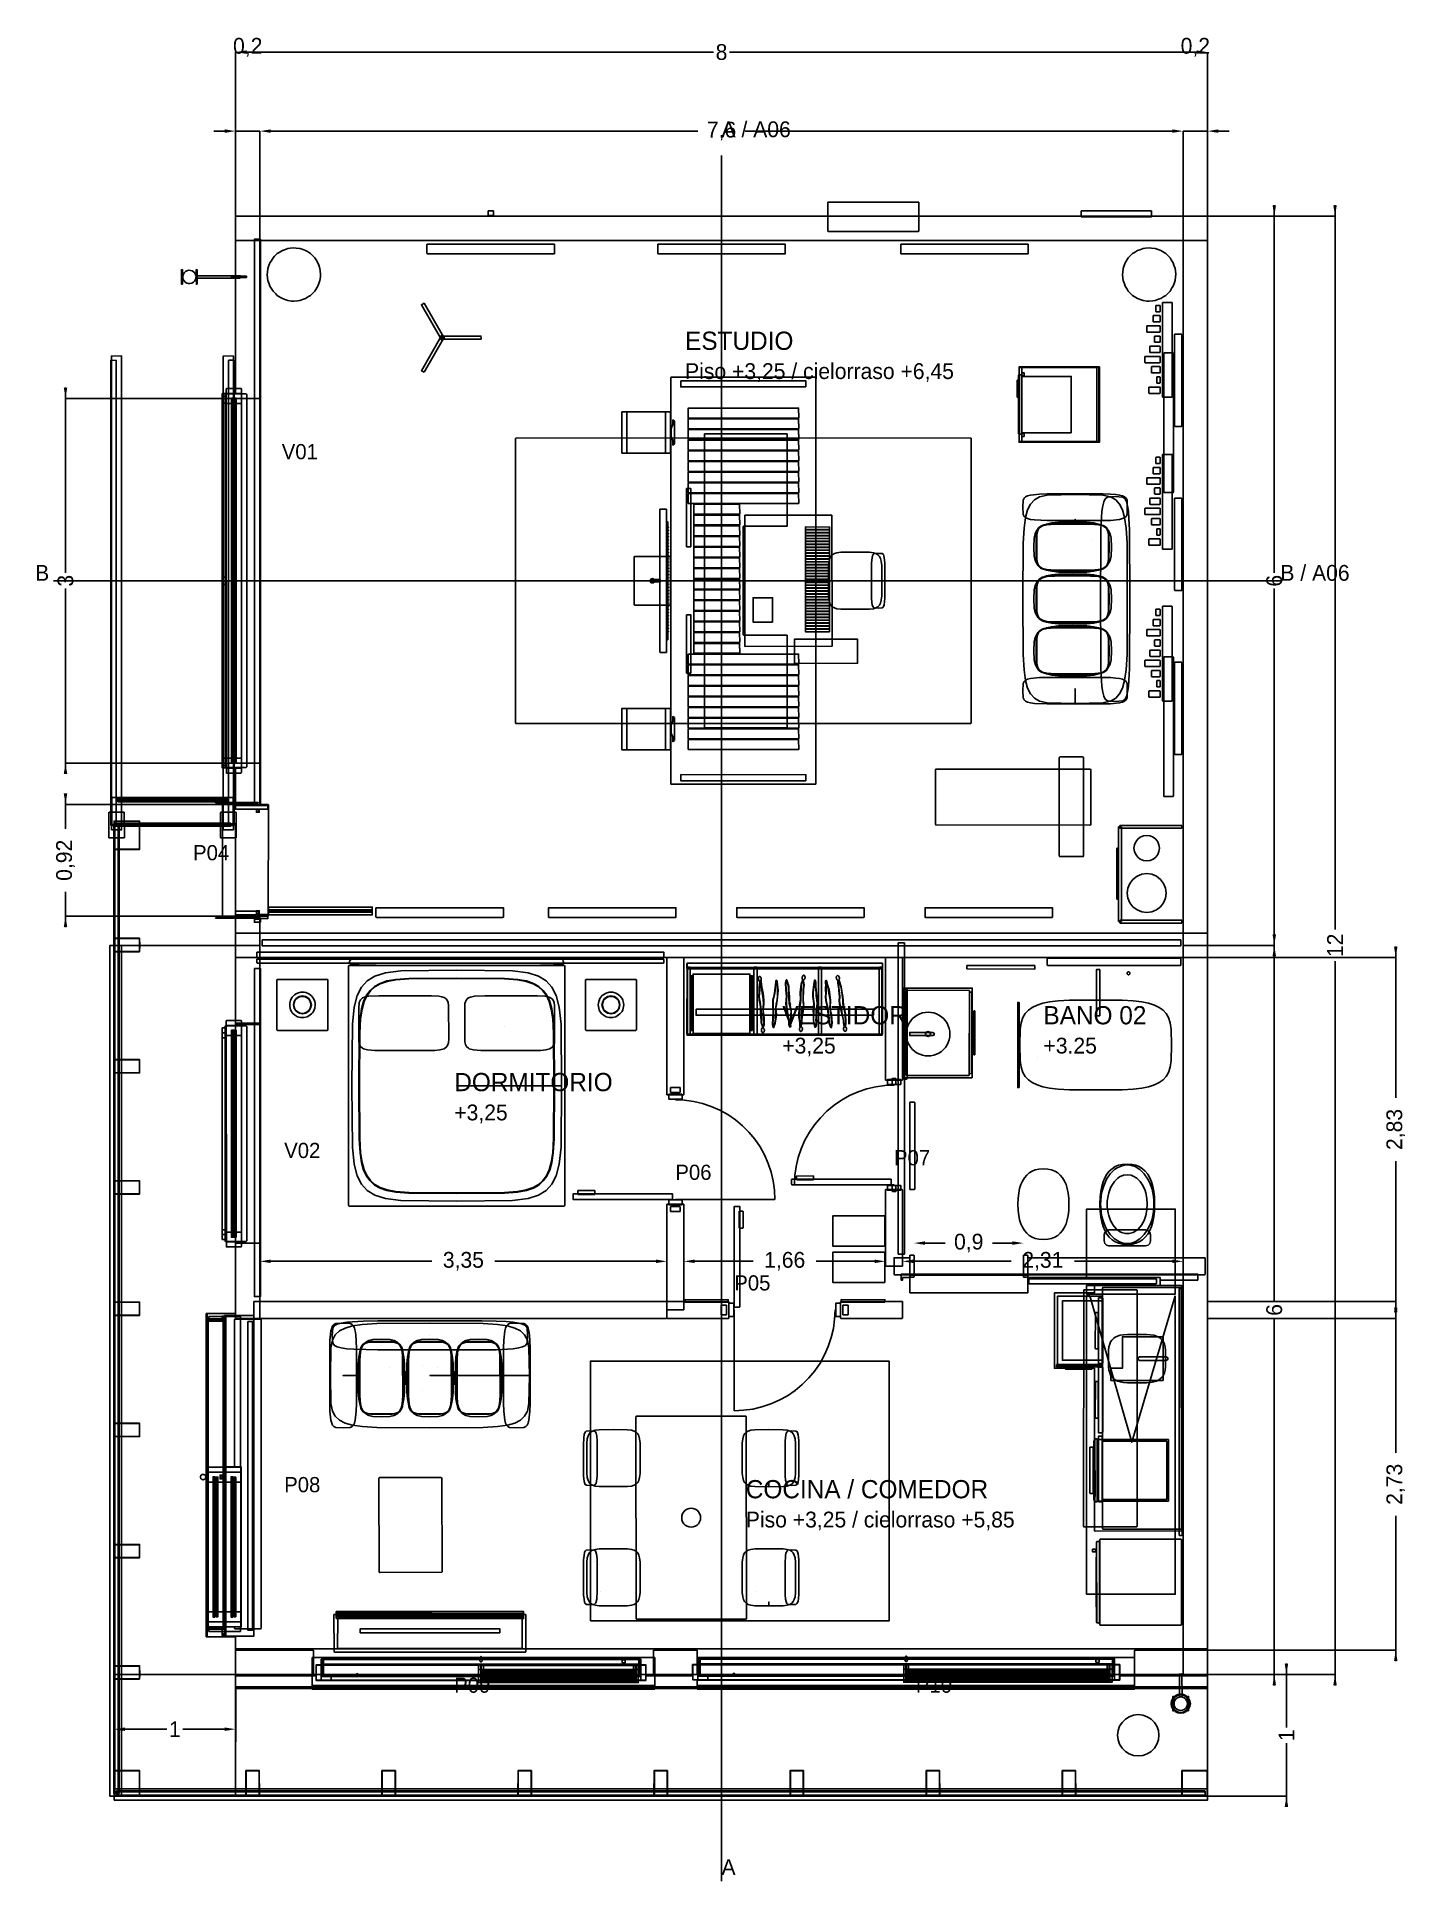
# Model space of a CAD drawing. Header units: metres. Extents: x 132.4 to 143.6, y -13.7 to 1.5.
import ezdxf

# ---------------------------------------------------------------- set-up
doc = ezdxf.new("R2010")
doc.units = ezdxf.units.M
for name, color, linetype in [('CORTE', 7, 'Continuous'), ('COTAS', 4, 'Continuous'), ('EJES', 3, 'Continuous'), ('TEXTOS', 7, 'Continuous'), ('VISTA', 8, 'Continuous')]:
    doc.layers.add(name, color=color, linetype=linetype)
doc.dimstyles.get("Standard").update_dxf_attribs({"dimtxt": 2.5, "dimasz": 2.5, "dimexe": 1.25, "dimexo": 0.625, "dimtad": 1, "dimcen": 2.5, "dimazin": 3, "dimtfac": 1, "dimtmove": 0, "dimatfit": 3})

msp = doc.modelspace()

# ---------------------------------------------------------------- texts
at = {"layer": 'TEXTOS'}
for s, height, p in [('A / A06', 0.13, (138, 0.65)), ('ESTUDIO', 0.15, (137.7, -1.1)), ('Piso +3,25 / cielorraso +6,45', 0.13, (137.7, -1.34)), ('V01', 0.125, (134.38, -2)), ('B', 0.13, (132.35, -3)), ('B / A06', 0.13, (142.6, -3)), ('P04', 0.125, (133.65, -5.3)), ('VESTIDOR', 0.15, (138.5, -6.65)), ('BANO 02', 0.15, (140.65, -6.65)), ('+3,25', 0.13, (138.5, -6.89)), ('+3.25', 0.13, (140.65, -6.89)), ('DORMITORIO', 0.15, (135.8, -7.2)), ('+3,25', 0.13, (135.8, -7.44)), ('V02', 0.125, (134.4, -7.75)), ('P07', 0.125, (139.42, -7.81)), ('P06', 0.125, (137.62, -7.93)), ('P05', 0.125, (138.105, -8.84)), ('P08', 0.125, (134.4, -10.5)), ('COCINA / COMEDOR', 0.15, (138.2, -10.55)), ('Piso +3,25 / cielorraso +5,85', 0.13, (138.2, -10.79)), ('P09', 0.125, (135.8, -12.15)), ('P10', 0.125, (139.6, -12.15)), ('A', 0.13, (138, -13.65))]:
    msp.add_text(s, height=height, dxfattribs=at).set_placement(p)

# ---------------------------------------------------------------- blocks, each defined once
blk = doc.blocks.new('_CLOSEDFILLED')
at = {"color": 0, "linetype": 'BYBLOCK'}
blk.add_solid([(-1, 0.16), (0, 0), (-1, -0.16)], dxfattribs=at)
blk = doc.blocks.new('*D1')
for p, q in [((134, 0), (134, 1.35)), ((134.09, 1.35), (137.935, 1.35)), ((138.065, 1.35), (141.91, 1.35)), ((142, 0), (142, 1.35))]:
    blk.add_line(p, q)
at = {"layer": 'Defpoints'}
for p in [(134, 1.35), (134, 0), (142, 0)]:
    blk.add_point(p, dxfattribs=at)
at = {"layer": 'COTAS', "xscale": 0.09, "yscale": 0.09, "rotation": 180}
blk.add_blockref('_CLOSEDFILLED', (134, 1.35), dxfattribs=at)
at = {"layer": 'COTAS', "xscale": 0.09, "yscale": 0.09}
blk.add_blockref('_CLOSEDFILLED', (142, 1.35), dxfattribs=at)
at = {"layer": 'COTAS', "insert": (138, 1.35), "char_height": 0.13, "attachment_point": 5}
blk.add_mtext('8', dxfattribs=at)
blk = doc.blocks.new('*D2')
for p, q in [((133.91, 0.7), (133.82, 0.7)), ((134, 0), (134, 0.7)), ((134, 0.7), (134.2, 0.7)), ((134.2, 0), (134.2, 0.7)), ((134.29, 0.7), (134.38, 0.7))]:
    blk.add_line(p, q)
at = {"layer": 'Defpoints'}
for p in [(134, 0.7), (134, 0), (134.2, 0)]:
    blk.add_point(p, dxfattribs=at)
at = {"layer": 'COTAS', "xscale": 0.09, "yscale": 0.09}
blk.add_blockref('_CLOSEDFILLED', (134, 0.7), dxfattribs=at)
at = {"layer": 'COTAS', "xscale": 0.09, "yscale": 0.09, "rotation": 180}
blk.add_blockref('_CLOSEDFILLED', (134.2, 0.7), dxfattribs=at)
at = {"layer": 'COTAS', "insert": (134.1, 1.39), "char_height": 0.13, "attachment_point": 5}
blk.add_mtext('0,2', dxfattribs=at)
blk = doc.blocks.new('*D3')
for p, q in [((134.2, 0), (134.2, 0.7)), ((134.29, 0.7), (137.805, 0.7)), ((138.195, 0.7), (141.71, 0.7)), ((141.8, 0), (141.8, 0.7))]:
    blk.add_line(p, q)
at = {"layer": 'Defpoints'}
for p in [(134.2, 0.7), (134.2, 0), (141.8, 0)]:
    blk.add_point(p, dxfattribs=at)
at = {"layer": 'COTAS', "xscale": 0.09, "yscale": 0.09, "rotation": 180}
blk.add_blockref('_CLOSEDFILLED', (134.2, 0.7), dxfattribs=at)
at = {"layer": 'COTAS', "xscale": 0.09, "yscale": 0.09}
blk.add_blockref('_CLOSEDFILLED', (141.8, 0.7), dxfattribs=at)
at = {"layer": 'COTAS', "insert": (138, 0.7), "char_height": 0.13, "attachment_point": 5}
blk.add_mtext('7,6', dxfattribs=at)
blk = doc.blocks.new('*D4')
for p, q in [((141.71, 0.7), (141.62, 0.7)), ((141.8, 0), (141.8, 0.7)), ((141.8, 0.7), (142, 0.7)), ((142, 0), (142, 0.7)), ((142.09, 0.7), (142.18, 0.7))]:
    blk.add_line(p, q)
at = {"layer": 'Defpoints'}
for p in [(141.8, 0.7), (141.8, 0), (142, 0)]:
    blk.add_point(p, dxfattribs=at)
at = {"layer": 'COTAS', "xscale": 0.09, "yscale": 0.09}
blk.add_blockref('_CLOSEDFILLED', (141.8, 0.7), dxfattribs=at)
at = {"layer": 'COTAS', "xscale": 0.09, "yscale": 0.09, "rotation": 180}
blk.add_blockref('_CLOSEDFILLED', (142, 0.7), dxfattribs=at)
at = {"layer": 'COTAS', "insert": (141.9, 1.39), "char_height": 0.13, "attachment_point": 5}
blk.add_mtext('0,2', dxfattribs=at)
blk = doc.blocks.new('*D5')
for p, q in [((142, 0), (143.05, 0)), ((143.05, 0.09), (143.05, -5.87)), ((143.05, -6.13), (143.05, -12.09)), ((142, -12), (143.05, -12))]:
    blk.add_line(p, q)
at = {"layer": 'Defpoints'}
for p in [(142, 0), (143.05, 0), (142, -12)]:
    blk.add_point(p, dxfattribs=at)
at = {"layer": 'COTAS', "xscale": 0.09, "yscale": 0.09}
for p, rotation in [((143.05, 0), 270), ((143.05, -12), 90)]:
    blk.add_blockref('_CLOSEDFILLED', p, dxfattribs=dict(at, rotation=rotation))
at = {"layer": 'COTAS', "insert": (143.05, -6), "char_height": 0.13, "attachment_point": 5, "rotation": 90}
blk.add_mtext('12', dxfattribs=at)
blk = doc.blocks.new('*D6')
for p, q in [((142, 0), (142.55, 0)), ((142.55, 0.09), (142.55, -2.935)), ((142.55, -3.065), (142.55, -6.09)), ((142, -6), (142.55, -6))]:
    blk.add_line(p, q)
at = {"layer": 'Defpoints'}
for p in [(142, 0), (142.55, 0), (142, -6)]:
    blk.add_point(p, dxfattribs=at)
at = {"layer": 'COTAS', "xscale": 0.09, "yscale": 0.09}
for p, rotation in [((142.55, 0), 270), ((142.55, -6), 90)]:
    blk.add_blockref('_CLOSEDFILLED', p, dxfattribs=dict(at, rotation=rotation))
at = {"layer": 'COTAS', "insert": (142.55, -3), "char_height": 0.13, "attachment_point": 5, "rotation": 90}
blk.add_mtext('6', dxfattribs=at)
blk = doc.blocks.new('*D7')
for p, q in [((142.55, -5.91), (142.55, -8.935)), ((142, -6), (142.55, -6)), ((142.55, -9.065), (142.55, -12.09)), ((142, -12), (142.55, -12))]:
    blk.add_line(p, q)
at = {"layer": 'Defpoints'}
for p in [(142, -6), (142.55, -6), (142, -12)]:
    blk.add_point(p, dxfattribs=at)
at = {"layer": 'COTAS', "xscale": 0.09, "yscale": 0.09}
for p, rotation in [((142.55, -6), 270), ((142.55, -12), 90)]:
    blk.add_blockref('_CLOSEDFILLED', p, dxfattribs=dict(at, rotation=rotation))
at = {"layer": 'COTAS', "insert": (142.55, -9), "char_height": 0.13, "attachment_point": 5, "rotation": 90}
blk.add_mtext('6', dxfattribs=at)
blk = doc.blocks.new('*D8')
for p, q in [((134.2, -8.6), (134.2, -8.6)), ((134.29, -8.6), (135.615, -8.6)), ((136.135, -8.6), (137.46, -8.6)), ((137.55, -8.6), (137.55, -8.6))]:
    blk.add_line(p, q)
at = {"layer": 'Defpoints'}
for p in [(134.2, -8.6), (134.2, -8.6), (137.55, -8.6)]:
    blk.add_point(p, dxfattribs=at)
at = {"layer": 'COTAS', "xscale": 0.09, "yscale": 0.09, "rotation": 180}
blk.add_blockref('_CLOSEDFILLED', (134.2, -8.6), dxfattribs=at)
at = {"layer": 'COTAS', "xscale": 0.09, "yscale": 0.09}
blk.add_blockref('_CLOSEDFILLED', (137.55, -8.6), dxfattribs=at)
at = {"layer": 'COTAS', "insert": (135.875, -8.6), "char_height": 0.13, "attachment_point": 5}
blk.add_mtext('3,35', dxfattribs=at)
blk = doc.blocks.new('*D9')
for p, q in [((137.69, -8.6), (137.69, -8.6)), ((137.78, -8.6), (138.26, -8.6)), ((138.78, -8.6), (139.26, -8.6)), ((139.35, -8.6), (139.35, -8.6))]:
    blk.add_line(p, q)
at = {"layer": 'Defpoints'}
for p in [(137.69, -8.6), (137.69, -8.6), (139.35, -8.6)]:
    blk.add_point(p, dxfattribs=at)
at = {"layer": 'COTAS', "xscale": 0.09, "yscale": 0.09, "rotation": 180}
blk.add_blockref('_CLOSEDFILLED', (137.69, -8.6), dxfattribs=at)
at = {"layer": 'COTAS', "xscale": 0.09, "yscale": 0.09}
blk.add_blockref('_CLOSEDFILLED', (139.35, -8.6), dxfattribs=at)
at = {"layer": 'COTAS', "insert": (138.52, -8.6), "char_height": 0.13, "attachment_point": 5}
blk.add_mtext('1,66', dxfattribs=at)
blk = doc.blocks.new('*D10')
for p, q in [((139.49, -8.6), (139.49, -8.6)), ((139.58, -8.6), (140.385, -8.6)), ((140.905, -8.6), (141.71, -8.6)), ((141.8, -8.6), (141.8, -8.6))]:
    blk.add_line(p, q)
at = {"layer": 'Defpoints'}
for p in [(139.49, -8.6), (139.49, -8.6), (141.8, -8.6)]:
    blk.add_point(p, dxfattribs=at)
at = {"layer": 'COTAS', "xscale": 0.09, "yscale": 0.09, "rotation": 180}
blk.add_blockref('_CLOSEDFILLED', (139.49, -8.6), dxfattribs=at)
at = {"layer": 'COTAS', "xscale": 0.09, "yscale": 0.09}
blk.add_blockref('_CLOSEDFILLED', (141.8, -8.6), dxfattribs=at)
at = {"layer": 'COTAS', "insert": (140.645, -8.6), "char_height": 0.13, "attachment_point": 5}
blk.add_mtext('2,31', dxfattribs=at)
blk = doc.blocks.new('*D11')
for p, q in [((143.55, -6.01), (143.55, -7.255)), ((142, -6.1), (143.55, -6.1)), ((143.55, -7.775), (143.55, -9.02)), ((142, -8.93), (143.55, -8.93))]:
    blk.add_line(p, q)
at = {"layer": 'Defpoints'}
for p in [(142, -6.1), (143.55, -6.1), (142, -8.93)]:
    blk.add_point(p, dxfattribs=at)
at = {"layer": 'COTAS', "xscale": 0.09, "yscale": 0.09}
for p, rotation in [((143.55, -6.1), 270), ((143.55, -8.93), 90)]:
    blk.add_blockref('_CLOSEDFILLED', p, dxfattribs=dict(at, rotation=rotation))
at = {"layer": 'COTAS', "insert": (143.55, -7.515), "char_height": 0.13, "attachment_point": 5, "rotation": 90}
blk.add_mtext('2,83', dxfattribs=at)
blk = doc.blocks.new('*D12')
for p, q in [((142, -9.07), (143.55, -9.07)), ((143.55, -8.98), (143.55, -10.175)), ((143.55, -10.695), (143.55, -11.89)), ((142, -11.8), (143.55, -11.8))]:
    blk.add_line(p, q)
at = {"layer": 'Defpoints'}
for p in [(142, -9.07), (143.55, -9.07), (142, -11.8)]:
    blk.add_point(p, dxfattribs=at)
at = {"layer": 'COTAS', "xscale": 0.09, "yscale": 0.09}
for p, rotation in [((143.55, -9.07), 270), ((143.55, -11.8), 90)]:
    blk.add_blockref('_CLOSEDFILLED', p, dxfattribs=dict(at, rotation=rotation))
at = {"layer": 'COTAS', "insert": (143.55, -10.435), "char_height": 0.13, "attachment_point": 5, "rotation": 90}
blk.add_mtext('2,73', dxfattribs=at)
blk = doc.blocks.new('*D13')
for p, q in [((133, -12), (133, -12.45)), ((134, -12), (134, -12.45)), ((133.09, -12.45), (133.435, -12.45)), ((133.565, -12.45), (133.91, -12.45))]:
    blk.add_line(p, q)
at = {"layer": 'Defpoints'}
for p in [(133, -12), (134, -12), (133, -12.45)]:
    blk.add_point(p, dxfattribs=at)
at = {"layer": 'COTAS', "xscale": 0.09, "yscale": 0.09, "rotation": 180}
blk.add_blockref('_CLOSEDFILLED', (133, -12.45), dxfattribs=at)
at = {"layer": 'COTAS', "xscale": 0.09, "yscale": 0.09}
blk.add_blockref('_CLOSEDFILLED', (134, -12.45), dxfattribs=at)
at = {"layer": 'COTAS', "insert": (133.5, -12.45), "char_height": 0.13, "attachment_point": 5}
blk.add_mtext('1', dxfattribs=at)
blk = doc.blocks.new('*D14')
for p, q in [((142.65, -11.91), (142.65, -12.435)), ((142, -12), (142.65, -12)), ((142.65, -12.565), (142.65, -13.09)), ((142, -13), (142.65, -13))]:
    blk.add_line(p, q)
at = {"layer": 'Defpoints'}
for p in [(142, -12), (142.65, -12), (142, -13)]:
    blk.add_point(p, dxfattribs=at)
at = {"layer": 'COTAS', "xscale": 0.09, "yscale": 0.09}
for p, rotation in [((142.65, -12), 270), ((142.65, -13), 90)]:
    blk.add_blockref('_CLOSEDFILLED', p, dxfattribs=dict(at, rotation=rotation))
at = {"layer": 'COTAS', "insert": (142.65, -12.5), "char_height": 0.13, "attachment_point": 5, "rotation": 90}
blk.add_mtext('1', dxfattribs=at)
blk = doc.blocks.new('*D15')
for p, q in [((132.6, -1.41), (132.6, -2.935)), ((134, -1.5), (132.6, -1.5)), ((132.6, -3.065), (132.6, -4.59)), ((134, -4.5), (132.6, -4.5))]:
    blk.add_line(p, q)
at = {"layer": 'Defpoints'}
for p in [(132.6, -1.5), (134, -1.5), (134, -4.5)]:
    blk.add_point(p, dxfattribs=at)
at = {"layer": 'COTAS', "xscale": 0.09, "yscale": 0.09}
for p, rotation in [((132.6, -1.5), 270), ((132.6, -4.5), 90)]:
    blk.add_blockref('_CLOSEDFILLED', p, dxfattribs=dict(at, rotation=rotation))
at = {"layer": 'COTAS', "insert": (132.6, -3), "char_height": 0.13, "attachment_point": 5, "rotation": 90}
blk.add_mtext('3', dxfattribs=at)
blk = doc.blocks.new('*D16')
for p, q in [((132.6, -4.75), (132.6, -5.04)), ((134, -4.84), (132.6, -4.84)), ((132.6, -5.56), (132.6, -5.85)), ((134, -5.76), (132.6, -5.76))]:
    blk.add_line(p, q)
at = {"layer": 'Defpoints'}
for p in [(132.6, -4.84), (134, -4.84), (134, -5.76)]:
    blk.add_point(p, dxfattribs=at)
at = {"layer": 'COTAS', "xscale": 0.09, "yscale": 0.09}
for p, rotation in [((132.6, -4.84), 270), ((132.6, -5.76), 90)]:
    blk.add_blockref('_CLOSEDFILLED', p, dxfattribs=dict(at, rotation=rotation))
at = {"layer": 'COTAS', "insert": (132.6, -5.3), "char_height": 0.13, "attachment_point": 5, "rotation": 90}
blk.add_mtext('0,92', dxfattribs=at)
blk = doc.blocks.new('*D17')
for p, q in [((139.585, -8.45), (139.585, -8.45)), ((139.675, -8.45), (139.84, -8.45)), ((140.23, -8.45), (140.395, -8.45)), ((140.485, -8.45), (140.485, -8.45))]:
    blk.add_line(p, q)
at = {"layer": 'Defpoints'}
for p in [(139.585, -8.45), (139.585, -8.45), (140.485, -8.45)]:
    blk.add_point(p, dxfattribs=at)
at = {"layer": 'COTAS', "xscale": 0.09, "yscale": 0.09, "rotation": 180}
blk.add_blockref('_CLOSEDFILLED', (139.585, -8.45), dxfattribs=at)
at = {"layer": 'COTAS', "xscale": 0.09, "yscale": 0.09}
blk.add_blockref('_CLOSEDFILLED', (140.485, -8.45), dxfattribs=at)
at = {"layer": 'COTAS', "insert": (140.035, -8.45), "char_height": 0.13, "attachment_point": 5}
blk.add_mtext('0,9', dxfattribs=at)

# ---------------------------------------------------------------- dimensions: what is measured, and where the dimension line sits
at = {"layer": 'COTAS'}
for base, p1, p2, picture, middle in [((134, 0.7), (134, 0), (134.2, 0), '*D2', (134.1, 1.39)), ((134, 1.35), (134, 0), (142, 0), '*D1', (138, 1.35)), ((141.8, 0.7), (141.8, 0), (142, 0), '*D4', (141.9, 1.39)), ((134.2, 0.7), (134.2, 0), (141.8, 0), '*D3', (138, 0.7)), ((139.585, -8.45), (139.585, -8.45), (140.485, -8.45), '*D17', (140.035, -8.45)), ((134.2, -8.6), (134.2, -8.6), (137.55, -8.6), '*D8', (135.875, -8.6)), ((137.69, -8.6), (137.69, -8.6), (139.35, -8.6), '*D9', (138.52, -8.6)), ((139.49, -8.6), (139.49, -8.6), (141.8, -8.6), '*D10', (140.645, -8.6)), ((133, -12.45), (133, -12), (134, -12), '*D13', (133.5, -12.45))]:
    dim = msp.add_linear_dim(base=base, p1=p1, p2=p2, dimstyle='Standard', override={"dimtxt": 0.13, "dimasz": 0.09}, dxfattribs=at)
    dim.commit()
    dim.dimension.update_dxf_attribs({"geometry": picture, "text_midpoint": middle})
for base, p1, p2, picture, middle in [((143.05, 0), (142, 0), (142, -12), '*D5', (143.05, -6)), ((142.55, 0), (142, 0), (142, -6), '*D6', (142.55, -3)), ((132.6, -1.5), (134, -1.5), (134, -4.5), '*D15', (132.6, -3)), ((132.6, -4.84), (134, -4.84), (134, -5.76), '*D16', (132.6, -5.3)), ((142.55, -6), (142, -6), (142, -12), '*D7', (142.55, -9)), ((143.55, -6.1), (142, -6.1), (142, -8.93), '*D11', (143.55, -7.515)), ((143.55, -9.07), (142, -9.07), (142, -11.8), '*D12', (143.55, -10.435)), ((142.65, -12), (142, -12), (142, -13), '*D14', (142.65, -12.5))]:
    dim = msp.add_linear_dim(base=base, p1=p1, p2=p2, angle=90, dimstyle='Standard', override={"dimtxt": 0.13, "dimasz": 0.09}, dxfattribs=at)
    dim.commit()
    dim.dimension.update_dxf_attribs({"geometry": picture, "text_midpoint": middle})

# ---------------------------------------------------------------- linework, layer by layer
at = {"layer": 'CORTE'}
for p, q in [((136.078, 0.044), (136.078, 0.045)), ((136.078, 0.045), (136.078, 0.045)), ((136.078, 0.045), (136.078, 0.045)), ((136.078, 0.045), (136.079, 0.045)), ((136.078, 0.044), (136.078, 0.044)), ((136.078, 0.044), (136.078, 0.044)), ((136.078, 0.044), (136.078, 0.043)), ((136.078, 0.021), (136.078, 0.043)), ((136.078, 0.021), (136.078, 0.007)), ((136.078, 0.006), (136.078, 0.007)), ((136.078, 0.006), (136.078, 0.006)), ((136.078, 0.006), (136.078, 0.006)), ((136.078, 0.006), (136.078, 0.005)), ((136.078, 0.005), (136.078, 0.005)), ((136.078, 0.005), (136.078, 0.005)), ((136.079, 0.005), (136.078, 0.005)), ((136.079, 0.045), (136.079, 0.045)), ((136.079, 0.045), (136.104, 0.045)), ((136.079, 0.005), (136.079, 0.005)), ((136.104, 0.005), (136.079, 0.005)), ((136.104, 0.045), (136.121, 0.045)), ((136.121, 0.005), (136.104, 0.005)), ((136.121, 0.045), (136.121, 0.045)), ((136.121, 0.045), (136.122, 0.045)), ((136.121, 0.005), (136.121, 0.005)), ((136.122, 0.005), (136.121, 0.005)), ((136.122, 0.045), (136.122, 0.044)), ((136.122, 0.045), (136.122, 0.045)), ((136.122, 0.045), (136.122, 0.045)), ((136.122, 0.044), (136.122, 0.044)), ((136.122, 0.044), (136.122, 0.044)), ((136.122, 0.043), (136.122, 0.044)), ((136.122, 0.043), (136.122, 0.021)), ((136.122, 0.021), (136.122, 0.021)), ((136.122, 0.007), (136.122, 0.021)), ((136.122, 0.007), (136.122, 0.006)), ((136.122, 0.006), (136.122, 0.006)), ((136.122, 0.006), (136.122, 0.006)), ((136.122, 0.005), (136.122, 0.006)), ((136.122, 0.005), (136.122, 0.005)), ((136.122, 0.005), (136.122, 0.005)), ((138.875, 0.112), (138.876, 0.113)), ((138.875, 0.112), (138.875, 0.111)), ((138.875, -0.026), (138.875, 0.111)), ((138.876, 0.113), (138.876, 0.114)), ((138.876, 0.114), (138.877, 0.114)), ((138.876, 0.113), (138.876, 0.113)), ((138.877, 0.114), (138.878, 0.115)), ((138.877, 0.114), (138.877, 0.114)), ((138.878, 0.115), (138.879, 0.115)), ((138.879, 0.115), (139.318, 0.115)), ((139.318, 0.115), (139.621, 0.115)), ((139.621, 0.115), (139.622, 0.115)), ((139.622, 0.115), (139.623, 0.114)), ((139.623, 0.114), (139.623, 0.114)), ((139.623, 0.114), (139.624, 0.114)), ((139.624, 0.114), (139.624, 0.113)), ((139.624, 0.113), (139.624, 0.113)), ((139.624, 0.113), (139.625, 0.112)), ((139.625, 0.111), (139.625, 0.112)), ((139.625, 0.111), (139.625, -0.026)), ((138.875, -0.026), (138.875, -0.026)), ((138.875, -0.026), (138.875, -0.12)), ((138.875, -0.122), (138.875, -0.12)), ((138.875, -0.122), (138.876, -0.123)), ((138.876, -0.123), (138.876, -0.123)), ((138.876, -0.123), (138.876, -0.124)), ((138.877, -0.124), (138.876, -0.124)), ((138.877, -0.124), (138.877, -0.124)), ((138.878, -0.125), (138.877, -0.124)), ((138.879, -0.125), (138.878, -0.125)), ((139.318, -0.125), (138.879, -0.125)), ((139.621, -0.125), (139.318, -0.125)), ((139.622, -0.125), (139.621, -0.125)), ((139.623, -0.124), (139.622, -0.125)), ((139.623, -0.124), (139.623, -0.124)), ((139.624, -0.124), (139.623, -0.124)), ((139.624, -0.123), (139.625, -0.122)), ((139.624, -0.123), (139.624, -0.123)), ((139.624, -0.124), (139.624, -0.123)), ((139.625, -0.12), (139.625, -0.026)), ((139.625, -0.12), (139.625, -0.122))]:
    msp.add_line(p, q, dxfattribs=at)
for points in [[(134.001, -0.002), (134.001, -0.002), (134, -0.003), (134, -0.005), (134, -0.118), (134, -0.196), (134, -0.197), (134.001, -0.198), (134.001, -0.198), (134.001, -0.199), (134.002, -0.199), (134.002, -0.199), (134.003, -0.2), (134.004, -0.2), (138.751, -0.2), (141.996, -0.2), (141.997, -0.2), (141.998, -0.199), (141.998, -0.199), (141.999, -0.199), (141.999, -0.198), (141.999, -0.198), (142, -0.197), (142, -0.196), (142, -0.118), (142, -0.005), (142, -0.003), (141.999, -0.002), (141.999, -0.002), (141.999, -0.001), (141.998, -0.001), (141.998, -0.001), (141.997, 0), (141.996, 0), (138.751, 0), (134.004, 0), (134.003, 0), (134.002, -0.001), (134.002, -0.001), (134.001, -0.001), (134.001, -0.002)], [(141.801, -0.002), (141.801, -0.002), (141.8, -0.003), (141.8, -0.005), (141.8, -3.563), (141.8, -5.995), (141.8, -5.997), (141.801, -5.998), (141.801, -5.998), (141.801, -5.999), (141.802, -5.999), (141.802, -5.999), (141.803, -6), (141.804, -6), (141.918, -6), (141.996, -6), (141.997, -6), (141.998, -5.999), (141.998, -5.999), (141.999, -5.999), (141.999, -5.998), (141.999, -5.998), (142, -5.997), (142, -5.995), (142, -3.563), (142, -0.005), (142, -0.003), (141.999, -0.002), (141.999, -0.002), (141.999, -0.001), (141.998, -0.001), (141.998, -0.001), (141.997, 0), (141.996, 0), (141.918, 0), (141.804, 0), (141.803, 0), (141.802, -0.001), (141.802, -0.001), (141.801, -0.001), (141.801, -0.002)], [(137.425, -2.983), (137.421, -2.984), (137.417, -2.987), (137.414, -2.991), (137.413, -2.995), (137.412, -3), (137.413, -3.005), (137.414, -3.009), (137.417, -3.013), (137.421, -3.016), (137.425, -3.017), (137.43, -3.018), (137.435, -3.017), (137.439, -3.016), (137.443, -3.013), (137.446, -3.009), (137.447, -3.005), (137.448, -3), (137.447, -2.995), (137.446, -2.991), (137.443, -2.987), (137.439, -2.984), (137.435, -2.983), (137.43, -2.982), (137.425, -2.983)], [(141.801, -6.002), (141.801, -6.002), (141.8, -6.003), (141.8, -6.005), (141.8, -9.563), (141.8, -11.996), (141.8, -11.997), (141.801, -11.998), (141.801, -11.998), (141.801, -11.999), (141.802, -11.999), (141.802, -11.999), (141.803, -12), (141.804, -12), (141.918, -12), (141.996, -12), (141.997, -12), (141.998, -11.999), (141.998, -11.999), (141.999, -11.999), (141.999, -11.998), (141.999, -11.998), (142, -11.997), (142, -11.996), (142, -9.563), (142, -6.005), (142, -6.003), (141.999, -6.002), (141.999, -6.002), (141.999, -6.001), (141.998, -6.001), (141.998, -6.001), (141.997, -6), (141.996, -6), (141.918, -6), (141.804, -6), (141.803, -6), (141.802, -6.001), (141.802, -6.001), (141.801, -6.001), (141.801, -6.002)], [(137.551, -6.102), (137.551, -6.102), (137.55, -6.103), (137.55, -6.104), (137.55, -6.696), (137.55, -7.226), (137.55, -7.227), (137.551, -7.228), (137.551, -7.228), (137.551, -7.229), (137.552, -7.229), (137.552, -7.229), (137.553, -7.23), (137.555, -7.23), (137.624, -7.23), (137.686, -7.23), (137.687, -7.23), (137.688, -7.229), (137.688, -7.229), (137.689, -7.229), (137.689, -7.228), (137.689, -7.228), (137.69, -7.227), (137.69, -7.226), (137.69, -6.696), (137.69, -6.104), (137.69, -6.103), (137.689, -6.102), (137.689, -6.102), (137.689, -6.101), (137.688, -6.101), (137.688, -6.101), (137.687, -6.1), (137.686, -6.1), (137.624, -6.1), (137.555, -6.1), (137.553, -6.1), (137.552, -6.101), (137.552, -6.101), (137.551, -6.101), (137.551, -6.102)], [(139.351, -6.102), (139.351, -6.102), (139.35, -6.103), (139.35, -6.104), (139.35, -6.632), (139.35, -7.106), (139.35, -7.107), (139.351, -7.108), (139.351, -7.108), (139.351, -7.109), (139.352, -7.109), (139.352, -7.109), (139.353, -7.11), (139.355, -7.11), (139.424, -7.11), (139.486, -7.11), (139.487, -7.11), (139.488, -7.109), (139.488, -7.109), (139.489, -7.109), (139.489, -7.108), (139.489, -7.108), (139.49, -7.107), (139.49, -7.106), (139.49, -6.632), (139.49, -6.104), (139.49, -6.103), (139.489, -6.102), (139.489, -6.102), (139.489, -6.101), (139.488, -6.101), (139.488, -6.101), (139.487, -6.1), (139.486, -6.1), (139.424, -6.1), (139.355, -6.1), (139.353, -6.1), (139.352, -6.101), (139.352, -6.101), (139.351, -6.101), (139.351, -6.102)], [(139.351, -8.012), (139.351, -8.012), (139.35, -8.013), (139.35, -8.015), (139.35, -8.342), (139.35, -8.636), (139.35, -8.637), (139.351, -8.638), (139.351, -8.638), (139.351, -8.639), (139.352, -8.639), (139.352, -8.639), (139.353, -8.64), (139.355, -8.64), (139.424, -8.64), (139.486, -8.64), (139.487, -8.64), (139.488, -8.639), (139.488, -8.639), (139.489, -8.639), (139.489, -8.638), (139.489, -8.638), (139.49, -8.637), (139.49, -8.636), (139.49, -8.342), (139.49, -8.015), (139.49, -8.013), (139.489, -8.012), (139.489, -8.012), (139.489, -8.011), (139.488, -8.011), (139.488, -8.011), (139.487, -8.01), (139.486, -8.01), (139.424, -8.01), (139.355, -8.01), (139.353, -8.01), (139.352, -8.011), (139.352, -8.011), (139.351, -8.011), (139.351, -8.012)], [(137.551, -8.132), (137.551, -8.132), (137.55, -8.133), (137.55, -8.135), (137.55, -8.589), (137.55, -8.995), (137.55, -8.997), (137.551, -8.998), (137.551, -8.998), (137.551, -8.999), (137.552, -8.999), (137.552, -8.999), (137.553, -9), (137.555, -9), (137.624, -9), (137.686, -9), (137.687, -9), (137.688, -8.999), (137.688, -8.999), (137.689, -8.999), (137.689, -8.998), (137.689, -8.998), (137.69, -8.997), (137.69, -8.995), (137.69, -8.589), (137.69, -8.135), (137.69, -8.133), (137.689, -8.132), (137.689, -8.132), (137.689, -8.131), (137.688, -8.131), (137.688, -8.131), (137.687, -8.13), (137.686, -8.13), (137.624, -8.13), (137.555, -8.13), (137.553, -8.13), (137.552, -8.131), (137.552, -8.131), (137.551, -8.131), (137.551, -8.132)], [(139.421, -8.572), (139.42, -8.573), (139.42, -8.575), (139.42, -8.644), (139.42, -8.706), (139.42, -8.707), (139.421, -8.708), (139.421, -8.708), (139.421, -8.709), (139.422, -8.709), (139.422, -8.709), (139.423, -8.71), (139.425, -8.71), (139.55, -8.71), (139.55, -8.57), (139.425, -8.57), (139.423, -8.57), (139.422, -8.571), (139.422, -8.571), (139.421, -8.571), (139.421, -8.572), (139.421, -8.572)], [(141.978, -8.571), (141.978, -8.571), (141.977, -8.57), (141.976, -8.57), (140.774, -8.57), (140.52, -8.57), (140.52, -8.71), (140.774, -8.71), (141.976, -8.71), (141.977, -8.71), (141.978, -8.709), (141.978, -8.709), (141.979, -8.709), (141.979, -8.708), (141.979, -8.708), (141.98, -8.707), (141.98, -8.706), (141.98, -8.644), (141.98, -8.575), (141.98, -8.573), (141.979, -8.572), (141.979, -8.572), (141.979, -8.571), (141.978, -8.571)], [(134.151, -8.932), (134.151, -8.932), (134.15, -8.933), (134.15, -8.934), (134.15, -9.004), (134.15, -9.066), (134.15, -9.067), (134.151, -9.068), (134.151, -9.068), (134.151, -9.069), (134.152, -9.069), (134.152, -9.069), (134.153, -9.07), (134.155, -9.07), (135.943, -9.07), (137.546, -9.07), (137.547, -9.07), (137.548, -9.069), (137.548, -9.069), (137.549, -9.069), (137.549, -9.068), (137.549, -9.068), (137.55, -9.067), (137.55, -9.066), (137.55, -9.004), (137.55, -8.934), (137.55, -8.933), (137.549, -8.932), (137.549, -8.932), (137.549, -8.931), (137.548, -8.931), (137.548, -8.931), (137.547, -8.93), (137.546, -8.93), (135.943, -8.93), (134.155, -8.93), (134.153, -8.93), (134.152, -8.931), (134.152, -8.931), (134.151, -8.931), (134.151, -8.932)], [(134.001, -11.802), (134.001, -11.802), (134, -11.803), (134, -11.805), (134, -11.918), (134, -11.996), (134, -11.997), (134.001, -11.998), (134.001, -11.998), (134.001, -11.999), (134.002, -11.999), (134.002, -11.999), (134.003, -12), (134.004, -12), (134.379, -12), (134.636, -12), (134.637, -12), (134.638, -11.999), (134.638, -11.999), (134.639, -11.999), (134.639, -11.998), (134.639, -11.998), (134.64, -11.997), (134.64, -11.996), (134.64, -11.918), (134.64, -11.805), (134.64, -11.803), (134.639, -11.802), (134.639, -11.802), (134.639, -11.801), (134.638, -11.801), (134.638, -11.801), (134.637, -11.8), (134.636, -11.8), (134.379, -11.8), (134.004, -11.8), (134.003, -11.8), (134.002, -11.801), (134.002, -11.801), (134.001, -11.801), (134.001, -11.802)], [(137.441, -11.802), (137.441, -11.802), (137.44, -11.803), (137.44, -11.805), (137.44, -11.918), (137.44, -11.996), (137.44, -11.997), (137.441, -11.998), (137.441, -11.998), (137.441, -11.999), (137.442, -11.999), (137.442, -11.999), (137.443, -12), (137.445, -12), (137.653, -12), (137.796, -12), (137.797, -12), (137.798, -11.999), (137.798, -11.999), (137.799, -11.999), (137.799, -11.998), (137.799, -11.998), (137.8, -11.997), (137.8, -11.996), (137.8, -11.918), (137.8, -11.805), (137.8, -11.803), (137.799, -11.802), (137.799, -11.802), (137.799, -11.801), (137.798, -11.801), (137.798, -11.801), (137.797, -11.8), (137.796, -11.8), (137.653, -11.8), (137.445, -11.8), (137.443, -11.8), (137.442, -11.801), (137.442, -11.801), (137.441, -11.801), (137.441, -11.802)], [(141.401, -11.802), (141.401, -11.802), (141.4, -11.803), (141.4, -11.805), (141.4, -11.918), (141.4, -11.996), (141.4, -11.997), (141.401, -11.998), (141.401, -11.998), (141.401, -11.999), (141.402, -11.999), (141.402, -11.999), (141.403, -12), (141.405, -12), (141.756, -12), (141.996, -12), (141.997, -12), (141.998, -11.999), (141.998, -11.999), (141.999, -11.999), (141.999, -11.998), (141.999, -11.998), (142, -11.997), (142, -11.996), (142, -11.918), (142, -11.805), (142, -11.803), (141.999, -11.802), (141.999, -11.802), (141.999, -11.801), (141.998, -11.801), (141.998, -11.801), (141.997, -11.8), (141.996, -11.8), (141.756, -11.8), (141.405, -11.8), (141.403, -11.8), (141.402, -11.801), (141.402, -11.801), (141.401, -11.801), (141.401, -11.802)]]:
    msp.add_lwpolyline(points, close=True, dxfattribs=at)
at = {"layer": 'EJES'}
for p, q in [((138, 0.5), (138, -13.7)), ((132.5, -3), (142.6, -3))]:
    msp.add_line(p, q, dxfattribs=at)
at = {"layer": 'VISTA'}
for p, q in [((140.96, 0.044), (140.96, 0.045)), ((140.96, 0.045), (140.961, 0.045)), ((140.96, 0.044), (140.96, 0.044)), ((140.96, 0.044), (140.96, 0.044)), ((140.96, 0.044), (140.96, 0.043)), ((140.96, 0.011), (140.96, 0.043)), ((140.96, 0.011), (140.96, -0.003)), ((140.961, 0.045), (140.961, 0.045)), ((140.961, 0.045), (140.961, 0.045)), ((140.961, 0.045), (140.962, 0.045)), ((140.962, 0.045), (141.366, 0.045)), ((141.366, 0.045), (141.538, 0.045)), ((141.538, 0.045), (141.539, 0.045)), ((141.539, 0.045), (141.539, 0.045)), ((141.539, 0.045), (141.539, 0.045)), ((141.539, 0.045), (141.54, 0.045)), ((141.54, 0.045), (141.54, 0.044)), ((141.54, 0.044), (141.54, 0.044)), ((141.54, 0.044), (141.54, 0.044)), ((141.54, 0.043), (141.54, 0.044)), ((141.54, 0.043), (141.54, 0.011)), ((141.54, 0.011), (141.54, 0.011)), ((141.54, -0.003), (141.54, 0.011)), ((140.96, -0.004), (140.96, -0.003)), ((140.96, -0.004), (140.96, -0.004)), ((140.96, -0.004), (140.96, -0.004)), ((140.96, -0.004), (140.96, -0.005)), ((140.961, -0.005), (140.96, -0.005)), ((140.961, -0.005), (140.961, -0.005)), ((140.961, -0.005), (140.961, -0.005)), ((140.962, -0.005), (140.961, -0.005)), ((141.366, -0.005), (140.962, -0.005)), ((141.538, -0.005), (141.366, -0.005)), ((141.539, -0.005), (141.538, -0.005)), ((141.539, -0.005), (141.539, -0.005)), ((141.539, -0.005), (141.539, -0.005)), ((141.54, -0.005), (141.539, -0.005)), ((141.54, -0.003), (141.54, -0.004)), ((141.54, -0.004), (141.54, -0.004)), ((141.54, -0.004), (141.54, -0.004)), ((141.54, -0.005), (141.54, -0.004)), ((134.343, -0.308), (134.359, -0.298)), ((134.359, -0.298), (134.385, -0.282)), ((134.385, -0.282), (134.402, -0.276)), ((134.402, -0.276), (134.431, -0.266)), ((134.431, -0.266), (134.45, -0.263)), ((134.45, -0.263), (134.48, -0.26)), ((134.48, -0.26), (134.499, -0.262)), ((134.499, -0.262), (134.529, -0.266)), ((134.529, -0.266), (134.547, -0.272)), ((134.547, -0.272), (134.575, -0.282)), ((134.575, -0.282), (134.591, -0.292)), ((134.591, -0.292), (134.617, -0.308)), ((141.383, -0.308), (141.399, -0.298)), ((141.399, -0.298), (141.425, -0.282)), ((141.425, -0.282), (141.442, -0.276)), ((141.442, -0.276), (141.471, -0.266)), ((141.471, -0.266), (141.49, -0.263)), ((141.49, -0.263), (141.52, -0.26)), ((141.52, -0.26), (141.539, -0.262)), ((141.539, -0.262), (141.569, -0.266)), ((141.569, -0.266), (141.587, -0.272)), ((141.587, -0.272), (141.615, -0.282)), ((141.615, -0.282), (141.631, -0.292)), ((141.631, -0.292), (141.657, -0.308)), ((134.262, -0.461), (134.266, -0.431)), ((134.266, -0.431), (134.272, -0.413)), ((134.272, -0.413), (134.282, -0.385)), ((134.282, -0.385), (134.292, -0.369)), ((134.292, -0.369), (134.308, -0.343)), ((134.308, -0.343), (134.321, -0.33)), ((134.321, -0.33), (134.343, -0.308)), ((134.617, -0.308), (134.63, -0.321)), ((134.63, -0.321), (134.652, -0.343)), ((134.652, -0.343), (134.662, -0.359)), ((134.662, -0.359), (134.678, -0.385)), ((134.678, -0.385), (134.684, -0.402)), ((134.684, -0.402), (134.694, -0.431)), ((134.694, -0.431), (134.697, -0.45)), ((134.697, -0.45), (134.7, -0.48)), ((141.302, -0.461), (141.306, -0.431)), ((141.306, -0.431), (141.312, -0.413)), ((141.312, -0.413), (141.322, -0.385)), ((141.322, -0.385), (141.332, -0.369)), ((141.332, -0.369), (141.348, -0.343)), ((141.348, -0.343), (141.361, -0.33)), ((141.361, -0.33), (141.383, -0.308)), ((141.657, -0.308), (141.67, -0.321)), ((141.67, -0.321), (141.692, -0.343)), ((141.692, -0.343), (141.702, -0.359)), ((141.702, -0.359), (141.718, -0.385)), ((141.718, -0.385), (141.724, -0.402)), ((141.724, -0.402), (141.734, -0.431)), ((141.734, -0.431), (141.737, -0.45)), ((141.737, -0.45), (141.74, -0.48)), ((134.26, -0.48), (134.262, -0.461)), ((134.263, -0.51), (134.26, -0.48)), ((134.266, -0.529), (134.263, -0.51)), ((134.276, -0.558), (134.266, -0.529)), ((134.282, -0.575), (134.276, -0.558)), ((134.298, -0.601), (134.282, -0.575)), ((134.308, -0.617), (134.298, -0.601)), ((134.668, -0.591), (134.652, -0.617)), ((134.678, -0.575), (134.668, -0.591)), ((134.688, -0.547), (134.678, -0.575)), ((134.694, -0.529), (134.688, -0.547)), ((134.698, -0.499), (134.694, -0.529)), ((134.7, -0.48), (134.698, -0.499)), ((141.3, -0.48), (141.302, -0.461)), ((141.303, -0.51), (141.3, -0.48)), ((141.306, -0.529), (141.303, -0.51)), ((141.316, -0.558), (141.306, -0.529)), ((141.322, -0.575), (141.316, -0.558)), ((141.338, -0.601), (141.322, -0.575)), ((141.348, -0.617), (141.338, -0.601)), ((141.708, -0.591), (141.692, -0.617)), ((141.718, -0.575), (141.708, -0.591)), ((141.728, -0.547), (141.718, -0.575)), ((141.734, -0.529), (141.728, -0.547)), ((141.738, -0.499), (141.734, -0.529)), ((141.74, -0.48), (141.738, -0.499)), ((134.33, -0.639), (134.308, -0.617)), ((134.343, -0.652), (134.33, -0.639)), ((134.369, -0.668), (134.343, -0.652)), ((134.385, -0.678), (134.369, -0.668)), ((134.413, -0.688), (134.385, -0.678)), ((134.431, -0.694), (134.413, -0.688)), ((134.461, -0.698), (134.431, -0.694)), ((134.48, -0.7), (134.461, -0.698)), ((134.51, -0.697), (134.48, -0.7)), ((134.529, -0.694), (134.51, -0.697)), ((134.558, -0.684), (134.529, -0.694)), ((134.575, -0.678), (134.558, -0.684)), ((134.601, -0.662), (134.575, -0.678)), ((134.617, -0.652), (134.601, -0.662)), ((134.639, -0.63), (134.617, -0.652)), ((134.652, -0.617), (134.639, -0.63)), ((141.37, -0.639), (141.348, -0.617)), ((141.383, -0.652), (141.37, -0.639)), ((141.409, -0.668), (141.383, -0.652)), ((141.425, -0.678), (141.409, -0.668)), ((141.453, -0.688), (141.425, -0.678)), ((141.471, -0.694), (141.453, -0.688)), ((141.501, -0.698), (141.471, -0.694)), ((141.52, -0.7), (141.501, -0.698)), ((141.55, -0.697), (141.52, -0.7)), ((141.569, -0.694), (141.55, -0.697)), ((141.598, -0.684), (141.569, -0.694)), ((141.615, -0.678), (141.598, -0.684)), ((141.641, -0.662), (141.615, -0.678)), ((141.657, -0.652), (141.641, -0.662)), ((141.679, -0.63), (141.657, -0.652)), ((141.692, -0.617), (141.679, -0.63)), ((134.943, -6.124), (134.935, -6.135)), ((134.937, -6.142), (134.935, -6.135)), ((134.937, -6.142), (134.94, -6.151)), ((134.948, -6.153), (134.94, -6.151)), ((134.943, -6.124), (134.947, -6.119)), ((134.959, -6.115), (134.947, -6.119)), ((134.948, -6.153), (134.962, -6.156)), ((134.959, -6.115), (134.962, -6.114)), ((134.974, -6.112), (134.962, -6.114)), ((134.968, -6.156), (134.962, -6.156)), ((134.968, -6.156), (134.987, -6.159)), ((134.974, -6.112), (134.98, -6.111)), ((135.001, -6.11), (134.98, -6.111)), ((134.995, -6.159), (134.987, -6.159)), ((134.995, -6.159), (135.016, -6.161)), ((135.001, -6.11), (135.016, -6.109)), ((135.054, -6.108), (135.016, -6.109)), ((135.036, -6.162), (135.016, -6.161)), ((135.036, -6.162), (135.065, -6.163)), ((135.054, -6.108), (135.071, -6.107)), ((135.089, -6.163), (135.065, -6.163)), ((135.12, -6.106), (135.071, -6.107)), ((135.089, -6.163), (135.136, -6.164)), ((135.12, -6.106), (135.136, -6.106)), ((135.19, -6.105), (135.136, -6.106)), ((135.157, -6.164), (135.136, -6.164)), ((135.157, -6.164), (135.223, -6.165)), ((135.19, -6.105), (135.219, -6.105)), ((135.295, -6.105), (135.219, -6.105)), ((135.26, -6.165), (135.223, -6.165)), ((135.26, -6.165), (135.349, -6.166)), ((135.295, -6.105), (135.349, -6.104)), ((135.671, -6.105), (135.349, -6.104)), ((135.538, -6.166), (135.349, -6.166)), ((135.538, -6.166), (135.82, -6.166)), ((135.671, -6.105), (135.82, -6.105)), ((136.167, -6.105), (135.82, -6.105)), ((135.974, -6.166), (135.82, -6.166)), ((135.974, -6.166), (136.287, -6.165)), ((136.167, -6.105), (136.288, -6.105)), ((136.317, -6.165), (136.287, -6.165)), ((136.375, -6.105), (136.288, -6.105)), ((136.317, -6.165), (136.417, -6.165)), ((136.375, -6.105), (136.422, -6.105)), ((136.445, -6.165), (136.417, -6.165)), ((136.474, -6.106), (136.422, -6.105)), ((136.445, -6.165), (136.51, -6.164)), ((136.474, -6.106), (136.51, -6.106)), ((136.551, -6.107), (136.51, -6.106)), ((136.536, -6.164), (136.51, -6.164)), ((136.536, -6.164), (136.575, -6.163)), ((136.551, -6.107), (136.57, -6.107)), ((136.606, -6.109), (136.57, -6.107)), ((136.589, -6.162), (136.575, -6.163)), ((136.589, -6.162), (136.618, -6.161)), ((136.606, -6.109), (136.618, -6.109)), ((136.646, -6.11), (136.618, -6.109)), ((136.627, -6.16), (136.618, -6.161)), ((136.627, -6.16), (136.655, -6.159)), ((136.646, -6.11), (136.66, -6.111)), ((136.664, -6.158), (136.655, -6.159)), ((136.676, -6.113), (136.66, -6.111)), ((136.664, -6.158), (136.686, -6.156)), ((136.676, -6.113), (136.686, -6.114)), ((136.692, -6.117), (136.686, -6.114)), ((136.692, -6.154), (136.686, -6.156)), ((136.692, -6.117), (136.694, -6.119)), ((136.692, -6.154), (136.7, -6.151)), ((136.697, -6.131), (136.694, -6.119)), ((136.697, -6.131), (136.699, -6.135)), ((136.699, -6.146), (136.699, -6.135)), ((136.699, -6.146), (136.7, -6.151)), ((137.62, -7.27), (137.696, -7.273)), ((137.696, -7.273), (137.771, -7.284)), ((137.771, -7.284), (137.844, -7.301)), ((138.988, -7.273), (138.926, -7.316)), ((139.054, -7.236), (138.988, -7.273)), ((139.124, -7.205), (139.054, -7.236)), ((139.196, -7.181), (139.124, -7.205)), ((139.269, -7.164), (139.196, -7.181)), ((139.344, -7.153), (139.269, -7.164)), ((139.42, -7.15), (139.344, -7.153)), ((137.844, -7.301), (137.916, -7.325)), ((137.916, -7.325), (137.986, -7.356)), ((137.986, -7.356), (138.052, -7.393)), ((138.052, -7.393), (138.114, -7.436)), ((138.114, -7.436), (138.172, -7.484)), ((138.814, -7.418), (138.766, -7.476)), ((138.868, -7.364), (138.814, -7.418)), ((138.926, -7.316), (138.868, -7.364)), ((138.172, -7.484), (138.226, -7.538)), ((138.226, -7.538), (138.274, -7.596)), ((138.723, -7.538), (138.686, -7.604)), ((138.766, -7.476), (138.723, -7.538)), ((138.274, -7.596), (138.317, -7.658)), ((138.317, -7.658), (138.354, -7.724)), ((138.354, -7.724), (138.385, -7.794)), ((138.655, -7.674), (138.631, -7.746)), ((138.686, -7.604), (138.655, -7.674)), ((138.385, -7.794), (138.409, -7.866)), ((138.409, -7.866), (138.426, -7.939)), ((138.614, -7.819), (138.603, -7.894)), ((138.631, -7.746), (138.614, -7.819)), ((138.426, -7.939), (138.437, -8.014)), ((138.437, -8.014), (138.44, -8.09)), ((138.603, -7.894), (138.6, -7.97)), ((139.42, -7.97), (138.6, -7.97)), ((137.62, -8.09), (138.44, -8.09)), ((138.105, -9), (138.105, -9.83)), ((138.931, -9.077), (138.921, -9.153)), ((138.935, -9), (138.931, -9.077)), ((138.903, -9.227), (138.879, -9.3)), ((138.921, -9.153), (138.903, -9.227)), ((138.848, -9.37), (138.811, -9.437)), ((138.879, -9.3), (138.848, -9.37)), ((138.718, -9.559), (138.664, -9.613)), ((138.767, -9.5), (138.718, -9.559)), ((138.811, -9.437), (138.767, -9.5)), ((138.542, -9.706), (138.475, -9.743)), ((138.605, -9.662), (138.542, -9.706)), ((138.664, -9.613), (138.605, -9.662)), ((138.182, -9.826), (138.105, -9.83)), ((138.258, -9.816), (138.182, -9.826)), ((138.332, -9.798), (138.258, -9.816)), ((138.405, -9.774), (138.332, -9.798)), ((138.475, -9.743), (138.405, -9.774))]:
    msp.add_line(p, q, dxfattribs=at)
for points in [[(134.001, -0.002), (134.001, -0.002), (134, -0.003), (134, -0.005), (134, -0.89), (134, -1.458), (134.048, -1.458), (134.048, -1.5), (134.118, -1.5), (134.196, -1.5), (134.197, -1.5), (134.198, -1.499), (134.198, -1.499), (134.199, -1.499), (134.199, -1.498), (134.199, -1.498), (134.2, -1.497), (134.2, -1.496), (134.2, -0.89), (134.2, -0.005), (134.2, -0.003), (134.199, -0.002), (134.199, -0.002), (134.199, -0.001), (134.198, -0.001), (134.198, -0.001), (134.197, 0), (134.196, 0), (134.118, 0), (134.004, 0), (134.003, 0), (134.002, -0.001), (134.002, -0.001), (134.001, -0.001), (134.001, -0.002)], [(134.205, -4.84), (134.205, -0.19), (134.155, -0.19), (134.155, -4.84), (134.205, -4.84)], [(135.576, -0.232), (135.576, -0.232), (135.575, -0.234), (135.575, -0.234), (135.575, -0.286), (135.575, -0.305), (135.576, -0.307), (135.576, -0.308), (135.576, -0.309), (135.576, -0.309), (135.577, -0.309), (135.577, -0.309), (135.579, -0.31), (135.579, -0.31), (136.339, -0.31), (136.621, -0.31), (136.622, -0.309), (136.623, -0.309), (136.624, -0.309), (136.624, -0.309), (136.624, -0.309), (136.624, -0.308), (136.624, -0.307), (136.625, -0.305), (136.625, -0.286), (136.625, -0.234), (136.625, -0.234), (136.624, -0.232), (136.624, -0.232), (136.624, -0.231), (136.624, -0.231), (136.623, -0.231), (136.622, -0.231), (136.621, -0.23), (136.339, -0.23), (135.579, -0.23), (135.579, -0.23), (135.577, -0.231), (135.577, -0.231), (135.576, -0.231), (135.576, -0.232)], [(137.476, -0.232), (137.476, -0.232), (137.475, -0.234), (137.475, -0.234), (137.475, -0.286), (137.475, -0.305), (137.476, -0.307), (137.476, -0.308), (137.476, -0.309), (137.476, -0.309), (137.477, -0.309), (137.477, -0.309), (137.479, -0.31), (137.48, -0.31), (138.239, -0.31), (138.52, -0.31), (138.522, -0.309), (138.523, -0.309), (138.524, -0.309), (138.524, -0.309), (138.524, -0.309), (138.524, -0.308), (138.524, -0.307), (138.525, -0.305), (138.525, -0.286), (138.525, -0.234), (138.525, -0.234), (138.524, -0.232), (138.524, -0.232), (138.524, -0.231), (138.524, -0.231), (138.523, -0.231), (138.522, -0.231), (138.52, -0.23), (138.239, -0.23), (137.48, -0.23), (137.479, -0.23), (137.477, -0.231), (137.477, -0.231), (137.476, -0.231), (137.476, -0.232)], [(139.476, -0.232), (139.476, -0.232), (139.475, -0.234), (139.475, -0.234), (139.475, -0.286), (139.475, -0.305), (139.476, -0.307), (139.476, -0.308), (139.476, -0.309), (139.476, -0.309), (139.477, -0.309), (139.477, -0.309), (139.479, -0.31), (139.48, -0.31), (140.239, -0.31), (140.52, -0.31), (140.522, -0.309), (140.523, -0.309), (140.524, -0.309), (140.524, -0.309), (140.524, -0.309), (140.524, -0.308), (140.524, -0.307), (140.525, -0.305), (140.525, -0.286), (140.525, -0.234), (140.525, -0.234), (140.524, -0.232), (140.524, -0.232), (140.524, -0.231), (140.524, -0.231), (140.523, -0.231), (140.522, -0.231), (140.52, -0.23), (140.239, -0.23), (139.48, -0.23), (139.479, -0.23), (139.477, -0.231), (139.477, -0.231), (139.476, -0.231), (139.476, -0.232)], [(133.564, -0.559), (133.562, -0.44), (133.554, -0.441), (133.555, -0.56), (133.564, -0.559)], [(133.663, -0.534), (133.67, -0.522), (133.674, -0.508), (133.675, -0.494), (133.671, -0.48), (133.664, -0.467), (133.654, -0.457), (133.642, -0.45), (133.628, -0.446), (133.614, -0.445), (133.6, -0.449), (133.587, -0.456), (133.577, -0.466), (133.57, -0.478), (133.566, -0.492), (133.565, -0.506), (133.569, -0.52), (133.576, -0.533), (133.586, -0.543), (133.598, -0.55), (133.612, -0.554), (133.626, -0.555), (133.64, -0.551), (133.653, -0.544), (133.663, -0.534)], [(133.685, -0.559), (133.685, -0.44), (133.676, -0.441), (133.677, -0.56), (133.685, -0.559)], [(134.039, -0.51), (134.04, -0.491), (133.682, -0.49), (133.681, -0.51), (134.039, -0.51)], [(134.09, -0.505), (134.09, -0.495), (133.965, -0.495), (133.965, -0.504), (134.09, -0.505)], [(135.689, -1.006), (135.708, -0.996), (135.711, -0.994), (135.551, -0.716), (135.529, -0.729), (135.689, -1.006)], [(141.576, -0.735), (141.575, -0.736), (141.575, -0.784), (141.576, -0.785), (141.577, -0.786), (141.608, -0.786), (141.609, -0.785), (141.61, -0.784), (141.61, -0.736), (141.609, -0.735), (141.608, -0.734), (141.577, -0.734), (141.576, -0.735)], [(141.631, -0.711), (141.631, -0.711), (141.63, -0.713), (141.63, -0.714), (141.63, -1.341), (141.63, -1.486), (141.631, -1.488), (141.631, -1.489), (141.631, -1.489), (141.631, -1.489), (141.631, -1.489), (141.631, -1.489), (141.633, -1.49), (141.633, -1.49), (141.693, -1.49), (141.707, -1.49), (141.708, -1.489), (141.709, -1.489), (141.709, -1.489), (141.709, -1.489), (141.709, -1.489), (141.709, -1.489), (141.709, -1.488), (141.71, -1.486), (141.71, -1.341), (141.71, -0.714), (141.71, -0.713), (141.709, -0.711), (141.709, -0.711), (141.709, -0.711), (141.709, -0.711), (141.709, -0.711), (141.708, -0.711), (141.707, -0.71), (141.693, -0.71), (141.633, -0.71), (141.633, -0.71), (141.631, -0.711), (141.631, -0.711), (141.631, -0.711), (141.631, -0.711)], [(141.501, -0.903), (141.5, -0.904), (141.5, -0.952), (141.501, -0.953), (141.502, -0.954), (141.608, -0.954), (141.609, -0.953), (141.61, -0.952), (141.61, -0.904), (141.609, -0.903), (141.608, -0.902), (141.502, -0.902), (141.501, -0.903)], [(141.553, -0.819), (141.552, -0.82), (141.552, -0.868), (141.553, -0.869), (141.554, -0.87), (141.608, -0.87), (141.609, -0.869), (141.61, -0.868), (141.61, -0.82), (141.609, -0.819), (141.608, -0.818), (141.554, -0.818), (141.553, -0.819)], [(135.551, -1.284), (135.711, -1.006), (135.705, -1.002), (135.689, -0.994), (135.529, -1.272), (135.551, -1.284)], [(135.7, -1.018), (135.707, -1.017), (135.713, -1.013), (135.717, -1.007), (135.718, -1), (135.717, -0.993), (135.713, -0.987), (135.707, -0.983), (135.7, -0.982), (135.693, -0.983), (135.687, -0.987), (135.683, -0.993), (135.682, -1), (135.683, -1.007), (135.687, -1.013), (135.693, -1.017), (135.7, -1.018)], [(135.7, -1.013), (136.02, -1.013), (136.021, -1.005), (136.02, -0.987), (135.7, -0.987), (135.7, -1.013)], [(141.566, -0.987), (141.565, -0.988), (141.565, -1.036), (141.566, -1.037), (141.567, -1.038), (141.608, -1.038), (141.609, -1.037), (141.61, -1.036), (141.61, -0.988), (141.609, -0.987), (141.608, -0.986), (141.567, -0.986), (141.566, -0.987)], [(141.731, -0.972), (141.731, -0.972), (141.73, -0.974), (141.73, -0.975), (141.73, -1.552), (141.73, -1.726), (141.731, -1.728), (141.731, -1.728), (141.731, -1.729), (141.731, -1.729), (141.732, -1.729), (141.732, -1.729), (141.734, -1.73), (141.735, -1.73), (141.774, -1.73), (141.786, -1.73), (141.788, -1.729), (141.788, -1.729), (141.789, -1.729), (141.789, -1.729), (141.789, -1.729), (141.789, -1.728), (141.789, -1.728), (141.79, -1.726), (141.79, -1.552), (141.79, -0.975), (141.79, -0.974), (141.789, -0.972), (141.789, -0.972), (141.789, -0.971), (141.789, -0.971), (141.788, -0.971), (141.788, -0.971), (141.786, -0.97), (141.774, -0.97), (141.735, -0.97), (141.734, -0.97), (141.732, -0.971), (141.732, -0.971), (141.731, -0.971), (141.731, -0.972)], [(132.972, -5.012), (132.974, -5.014), (133.016, -5.014), (133.018, -5.012), (133.018, -1.188), (133.016, -1.186), (132.973, -1.187), (132.972, -5.012)], [(132.978, -5.049), (132.979, -5.05), (133.061, -5.05), (133.062, -5.049), (133.062, -1.151), (133.061, -1.15), (132.978, -1.151), (132.978, -5.049)], [(133.898, -5.049), (133.899, -5.05), (133.981, -5.05), (133.982, -5.049), (133.982, -1.151), (133.981, -1.15), (133.898, -1.151), (133.898, -5.049)], [(133.942, -5.012), (133.944, -5.014), (133.986, -5.014), (133.988, -5.012), (133.988, -1.188), (133.986, -1.186), (133.944, -1.186), (133.943, -1.187), (133.943, -1.187), (133.942, -5.012)], [(133.943, -1.187), (133.943, -1.187), (133.943, -1.187), (133.943, -1.187)], [(135.645, -1.119), (135.645, -1.119), (135.645, -1.119), (135.645, -1.119)], [(141.486, -1.155), (141.485, -1.156), (141.485, -1.204), (141.486, -1.205), (141.487, -1.206), (141.608, -1.206), (141.609, -1.205), (141.61, -1.204), (141.61, -1.156), (141.609, -1.155), (141.608, -1.154), (141.487, -1.154), (141.486, -1.155)], [(141.526, -1.071), (141.525, -1.072), (141.525, -1.12), (141.526, -1.121), (141.527, -1.122), (141.608, -1.122), (141.609, -1.121), (141.61, -1.12), (141.61, -1.072), (141.609, -1.071), (141.608, -1.07), (141.527, -1.07), (141.526, -1.071)], [(141.641, -1.127), (141.641, -1.127), (141.64, -1.129), (141.64, -1.129), (141.64, -1.93), (141.64, -2.271), (141.641, -2.272), (141.641, -2.273), (141.641, -2.274), (141.641, -2.274), (141.642, -2.274), (141.642, -2.274), (141.644, -2.275), (141.645, -2.275), (141.694, -2.275), (141.715, -2.275), (141.717, -2.274), (141.718, -2.274), (141.719, -2.274), (141.719, -2.274), (141.719, -2.274), (141.719, -2.273), (141.719, -2.272), (141.72, -2.271), (141.72, -1.93), (141.72, -1.129), (141.72, -1.129), (141.719, -1.127), (141.719, -1.127), (141.719, -1.126), (141.719, -1.126), (141.718, -1.126), (141.717, -1.126), (141.715, -1.125), (141.694, -1.125), (141.645, -1.125), (141.644, -1.125), (141.642, -1.126), (141.642, -1.126), (141.641, -1.126), (141.641, -1.127)], [(133.062, -1.25), (133.062, -1.252), (133.062, -1.252), (133.062, -1.25)], [(133.062, -1.25), (133.062, -1.25), (133.062, -1.25), (133.062, -1.25)], [(133.982, -1.25), (133.982, -1.252), (133.982, -1.252), (133.982, -1.25)], [(133.982, -1.25), (133.982, -1.25), (133.982, -1.25), (133.982, -1.25)], [(137.588, -4.675), (138.772, -4.675), (138.776, -4.673), (138.777, -1.33), (138.775, -1.326), (137.588, -1.325), (137.584, -1.327), (137.584, -4.673), (137.588, -4.675)], [(138.694, -1.405), (138.695, -1.356), (137.666, -1.355), (137.665, -1.405), (138.694, -1.405)], [(140.446, -1.49), (140.446, -1.35), (140.434, -1.35), (140.434, -1.49), (140.446, -1.49)], [(140.446, -1.49), (140.446, -1.35), (140.434, -1.35), (140.434, -1.49), (140.446, -1.49)], [(140.446, -1.49), (140.446, -1.35), (140.434, -1.35), (140.434, -1.49), (140.446, -1.49)], [(140.446, -1.49), (140.446, -1.35), (140.434, -1.35), (140.434, -1.49), (140.446, -1.49)], [(140.446, -1.49), (140.446, -1.35), (140.434, -1.35), (140.434, -1.49), (140.446, -1.49)], [(140.446, -1.49), (140.446, -1.35), (140.434, -1.35), (140.434, -1.49), (140.446, -1.49)], [(140.446, -1.49), (140.446, -1.35), (140.434, -1.35), (140.434, -1.49), (140.446, -1.49)], [(140.446, -1.49), (140.446, -1.35), (140.434, -1.35), (140.434, -1.49), (140.446, -1.49)], [(140.447, -1.795), (140.467, -1.795), (140.47, -1.792), (140.47, -1.308), (140.467, -1.305), (140.447, -1.305), (140.445, -1.308), (140.445, -1.792), (140.447, -1.795)], [(140.447, -1.795), (140.467, -1.795), (140.47, -1.792), (140.47, -1.308), (140.467, -1.305), (140.447, -1.305), (140.445, -1.308), (140.445, -1.792), (140.447, -1.795)], [(140.447, -1.795), (140.467, -1.795), (140.47, -1.792), (140.47, -1.308), (140.467, -1.305), (140.447, -1.305), (140.445, -1.308), (140.445, -1.792), (140.447, -1.795)], [(140.447, -1.795), (140.467, -1.795), (140.47, -1.792), (140.47, -1.308), (140.467, -1.305), (140.447, -1.305), (140.445, -1.308), (140.445, -1.792), (140.447, -1.795)], [(140.447, -1.795), (140.467, -1.795), (140.47, -1.792), (140.47, -1.308), (140.467, -1.305), (140.447, -1.305), (140.445, -1.308), (140.445, -1.792), (140.447, -1.795)], [(140.447, -1.795), (140.467, -1.795), (140.47, -1.792), (140.47, -1.308), (140.467, -1.305), (140.447, -1.305), (140.445, -1.308), (140.445, -1.792), (140.447, -1.795)], [(140.447, -1.795), (140.467, -1.795), (140.47, -1.792), (140.47, -1.308), (140.467, -1.305), (140.447, -1.305), (140.445, -1.308), (140.445, -1.792), (140.447, -1.795)], [(140.447, -1.795), (140.467, -1.795), (140.47, -1.792), (140.47, -1.308), (140.467, -1.305), (140.447, -1.305), (140.445, -1.308), (140.445, -1.792), (140.447, -1.795)], [(140.451, -1.245), (141.109, -1.245), (141.11, -1.245), (141.11, -1.244), (141.11, -1.241), (141.11, -1.24), (141.109, -1.24), (140.451, -1.24), (140.45, -1.24), (140.45, -1.241), (140.45, -1.244), (140.45, -1.245), (140.451, -1.245)], [(141.11, -1.855), (141.11, -1.245), (140.45, -1.245), (140.45, -1.855), (141.11, -1.855)], [(140.879, -1.782), (140.879, -1.318), (140.469, -1.318), (140.469, -1.782), (140.879, -1.782)], [(140.879, -1.782), (140.879, -1.318), (140.469, -1.318), (140.469, -1.782), (140.879, -1.782)], [(140.879, -1.782), (140.879, -1.318), (140.469, -1.318), (140.469, -1.782), (140.879, -1.782)], [(140.879, -1.782), (140.879, -1.318), (140.469, -1.318), (140.469, -1.782), (140.879, -1.782)], [(140.879, -1.782), (140.879, -1.318), (140.469, -1.318), (140.469, -1.782), (140.879, -1.782)], [(140.879, -1.782), (140.879, -1.318), (140.469, -1.318), (140.469, -1.782), (140.879, -1.782)], [(140.879, -1.782), (140.879, -1.318), (140.469, -1.318), (140.469, -1.782), (140.879, -1.782)], [(140.879, -1.782), (140.879, -1.318), (140.469, -1.318), (140.469, -1.782), (140.879, -1.782)], [(141.089, -1.859), (141.089, -1.241), (140.471, -1.241), (140.471, -1.859), (141.089, -1.859)], [(140.472, -1.312), (140.49, -1.312), (140.491, -1.312), (140.491, -1.311), (140.491, -1.289), (140.491, -1.288), (140.49, -1.288), (140.472, -1.288), (140.471, -1.288), (140.471, -1.289), (140.471, -1.311), (140.471, -1.312), (140.472, -1.312)], [(141.106, -1.85), (141.109, -1.85), (141.11, -1.85), (141.11, -1.849), (141.11, -1.251), (141.11, -1.25), (141.109, -1.25), (141.106, -1.25), (141.105, -1.25), (141.105, -1.251), (141.105, -1.849), (141.105, -1.85), (141.106, -1.85)], [(141.541, -1.239), (141.54, -1.24), (141.54, -1.288), (141.541, -1.289), (141.542, -1.29), (141.608, -1.29), (141.609, -1.289), (141.61, -1.288), (141.61, -1.24), (141.609, -1.239), (141.608, -1.238), (141.542, -1.238), (141.541, -1.239)], [(141.583, -1.323), (141.582, -1.324), (141.582, -1.372), (141.583, -1.373), (141.584, -1.374), (141.608, -1.374), (141.609, -1.373), (141.61, -1.372), (141.61, -1.324), (141.609, -1.323), (141.608, -1.322), (141.584, -1.322), (141.583, -1.323)], [(133.92, -1.54), (133.92, -1.518), (133.92, -1.46), (133.912, -1.46), (133.89, -1.46), (133.89, -1.482), (133.89, -1.54), (133.898, -1.54), (133.92, -1.54)], [(133.89, -1.48), (133.89, -4.52), (133.92, -4.52), (133.92, -1.48), (133.89, -1.48)], [(133.913, -4.531), (133.915, -4.535), (133.919, -4.537), (134.087, -4.537), (134.091, -4.535), (134.093, -4.531), (134.093, -1.469), (134.091, -1.465), (134.087, -1.463), (133.919, -1.463), (133.915, -1.465), (133.913, -1.469), (133.913, -4.531)], [(133.921, -4.537), (133.923, -4.537), (133.923, -1.463), (133.921, -4.537)], [(133.924, -4.581), (133.926, -4.582), (134.043, -4.582), (134.046, -4.581), (134.048, -4.578), (134.048, -1.422), (134.046, -1.419), (134.043, -1.418), (133.926, -1.418), (133.924, -1.419), (133.923, -1.422), (133.924, -4.581)], [(133.923, -1.461), (133.923, -1.461), (133.923, -1.462), (133.923, -1.463), (133.923, -1.518), (133.923, -1.537), (133.923, -1.539), (133.923, -1.539), (133.924, -1.54), (133.924, -1.54), (133.924, -1.54), (133.924, -1.54), (133.926, -1.541), (133.926, -1.541), (133.965, -1.541), (133.965, -1.498), (134.004, -1.498), (134.004, -1.541), (134.014, -1.541), (134.043, -1.541), (134.045, -1.54), (134.046, -1.54), (134.046, -1.54), (134.046, -1.54), (134.046, -1.54), (134.047, -1.539), (134.047, -1.539), (134.048, -1.537), (134.048, -1.518), (134.048, -1.463), (134.047, -1.462), (134.047, -1.461), (134.047, -1.461), (134.046, -1.46), (134.046, -1.46), (134.046, -1.46), (134.045, -1.46), (134.043, -1.459), (134.014, -1.459), (133.926, -1.459), (133.926, -1.459), (133.924, -1.46), (133.924, -1.46), (133.924, -1.46), (133.923, -1.461)], [(133.923, -4.537), (134.048, -4.537), (134.048, -1.463), (133.923, -1.463), (133.923, -4.537)], [(133.924, -1.42), (133.924, -1.42), (133.924, -1.419), (133.924, -1.42)], [(133.965, -4.5), (133.968, -4.5), (133.968, -1.5), (133.965, -1.5), (133.965, -4.5)], [(133.965, -1.5), (133.965, -1.512), (133.968, -1.512), (133.968, -1.5), (133.965, -1.5)], [(133.976, -4.5), (133.976, -3.733), (133.976, -1.5), (133.974, -1.5), (133.968, -1.5), (133.968, -2.267), (133.968, -4.5), (133.97, -4.5), (133.976, -4.5)], [(133.976, -4.5), (133.978, -4.5), (133.978, -1.5), (133.976, -1.5), (133.976, -4.5)], [(133.976, -1.5), (133.976, -1.512), (133.978, -1.512), (133.978, -1.5), (133.976, -1.5)], [(133.978, -4.495), (133.992, -4.495), (133.992, -1.504), (133.978, -1.504), (133.978, -4.495)], [(133.978, -1.504), (133.978, -1.51), (133.992, -1.51), (133.992, -1.504), (133.978, -1.504)], [(133.992, -4.495), (133.994, -4.495), (133.994, -1.504), (133.992, -1.504), (133.992, -4.495)], [(133.992, -1.504), (133.992, -1.516), (133.994, -1.516), (133.994, -1.504), (133.992, -1.504)], [(134.003, -4.495), (134.003, -3.733), (134.003, -1.504), (134, -1.504), (133.994, -1.504), (133.994, -2.267), (133.994, -4.495), (133.996, -4.495), (134.003, -4.495)], [(134.004, -4.5), (134.196, -4.5), (134.2, -4.495), (134.2, -1.504), (134.196, -1.5), (134.004, -1.5), (134, -1.504), (134, -4.495), (134.004, -4.5)], [(134.003, -4.495), (134.004, -4.495), (134.004, -1.504), (134.003, -1.504), (134.003, -4.495)], [(134.003, -1.504), (134.003, -1.516), (134.004, -1.516), (134.004, -1.504), (134.003, -1.504)], [(134.046, -1.42), (134.045, -1.419), (134.046, -1.419), (134.046, -1.42)], [(134.048, -4.537), (134.048, -4.537), (134.048, -1.463), (134.048, -4.537)], [(141.519, -1.407), (141.518, -1.408), (141.518, -1.456), (141.519, -1.457), (141.52, -1.458), (141.608, -1.458), (141.609, -1.457), (141.61, -1.456), (141.61, -1.408), (141.609, -1.407), (141.608, -1.406), (141.52, -1.406), (141.519, -1.407)], [(137.18, -1.61), (137.18, -1.61), (137.18, -1.611), (137.18, -1.611), (137.18, -1.737), (137.18, -1.949), (137.18, -1.949), (137.18, -1.95), (137.18, -1.95), (137.18, -1.95), (137.181, -1.95), (137.181, -1.95), (137.181, -1.95), (137.182, -1.95), (137.33, -1.95), (137.578, -1.95), (137.579, -1.95), (137.579, -1.95), (137.579, -1.95), (137.58, -1.95), (137.58, -1.95), (137.58, -1.95), (137.58, -1.949), (137.58, -1.949), (137.58, -1.737), (137.58, -1.611), (137.58, -1.611), (137.58, -1.61), (137.58, -1.61), (137.58, -1.61), (137.579, -1.61), (137.579, -1.61), (137.579, -1.61), (137.578, -1.61), (137.33, -1.61), (137.182, -1.61), (137.181, -1.61), (137.181, -1.61), (137.181, -1.61), (137.18, -1.61), (137.18, -1.61)], [(137.222, -1.611), (137.22, -1.612), (137.22, -1.949), (137.221, -1.948), (137.222, -1.95), (137.539, -1.95), (137.538, -1.949), (137.54, -1.948), (137.54, -1.611), (137.222, -1.611)], [(137.726, -1.661), (138.635, -1.66), (138.634, -1.579), (137.726, -1.579), (137.726, -1.661)], [(137.726, -1.749), (138.635, -1.748), (138.634, -1.667), (137.726, -1.667), (137.726, -1.749)], [(137.586, -1.814), (137.598, -1.845), (137.598, -1.883), (137.612, -1.874), (137.612, -1.686), (137.598, -1.677), (137.598, -1.715), (137.586, -1.746), (137.586, -1.814)], [(137.726, -1.837), (138.635, -1.836), (138.634, -1.755), (137.726, -1.755), (137.726, -1.837)], [(137.86, -1.792), (137.86, -4.208), (137.862, -4.21), (138.538, -4.21), (138.54, -4.208), (138.54, -3.449), (138.181, -3.448), (138.179, -3.446), (138.179, -2.554), (138.181, -2.552), (138.54, -2.551), (138.54, -1.792), (138.538, -1.79), (137.86, -1.792)], [(140.472, -1.812), (140.49, -1.812), (140.491, -1.812), (140.491, -1.811), (140.491, -1.789), (140.491, -1.788), (140.49, -1.788), (140.472, -1.788), (140.471, -1.788), (140.471, -1.789), (140.471, -1.811), (140.471, -1.812), (140.472, -1.812)], [(136.305, -4.17), (136.307, -4.174), (140.051, -4.175), (140.054, -4.173), (140.055, -1.829), (140.053, -1.826), (136.31, -1.825), (136.305, -1.829), (136.305, -4.17)], [(137.726, -1.925), (138.635, -1.924), (138.634, -1.843), (137.726, -1.843), (137.726, -1.925)], [(137.726, -2.013), (138.635, -2.012), (138.634, -1.931), (137.726, -1.931), (137.726, -2.013)], [(140.451, -1.86), (141.109, -1.86), (141.11, -1.86), (141.11, -1.859), (141.11, -1.856), (141.11, -1.855), (141.109, -1.855), (140.451, -1.855), (140.45, -1.855), (140.45, -1.856), (140.45, -1.859), (140.45, -1.86), (140.451, -1.86)], [(141.631, -1.961), (141.631, -1.961), (141.63, -1.963), (141.63, -1.964), (141.63, -2.591), (141.63, -2.736), (141.631, -2.738), (141.631, -2.739), (141.631, -2.739), (141.631, -2.739), (141.631, -2.739), (141.631, -2.739), (141.633, -2.74), (141.633, -2.74), (141.693, -2.74), (141.707, -2.74), (141.708, -2.739), (141.709, -2.739), (141.709, -2.739), (141.709, -2.739), (141.709, -2.739), (141.709, -2.739), (141.709, -2.738), (141.71, -2.736), (141.71, -2.591), (141.71, -1.964), (141.71, -1.963), (141.709, -1.961), (141.709, -1.961), (141.709, -1.961), (141.709, -1.961), (141.709, -1.961), (141.708, -1.961), (141.707, -1.96), (141.693, -1.96), (141.633, -1.96), (141.633, -1.96), (141.631, -1.961), (141.631, -1.961), (141.631, -1.961), (141.631, -1.961)], [(137.726, -2.101), (138.635, -2.1), (138.634, -2.019), (137.726, -2.019), (137.726, -2.101)], [(137.726, -2.189), (138.635, -2.188), (138.634, -2.107), (137.726, -2.107), (137.726, -2.189)], [(141.553, -2.069), (141.552, -2.07), (141.552, -2.118), (141.553, -2.119), (141.554, -2.12), (141.608, -2.12), (141.609, -2.119), (141.61, -2.118), (141.61, -2.07), (141.609, -2.069), (141.608, -2.068), (141.554, -2.068), (141.553, -2.069)], [(141.576, -1.985), (141.575, -1.986), (141.575, -2.034), (141.576, -2.035), (141.577, -2.036), (141.608, -2.036), (141.609, -2.035), (141.61, -2.034), (141.61, -1.986), (141.609, -1.985), (141.608, -1.984), (141.577, -1.984), (141.576, -1.985)], [(137.713, -2.24), (137.713, -2.72), (137.747, -2.72), (137.747, -2.24), (137.713, -2.24)], [(137.726, -2.277), (138.635, -2.276), (138.634, -2.195), (137.726, -2.195), (137.726, -2.277)], [(141.501, -2.153), (141.5, -2.154), (141.5, -2.202), (141.501, -2.203), (141.502, -2.204), (141.608, -2.204), (141.609, -2.203), (141.61, -2.202), (141.61, -2.154), (141.609, -2.153), (141.608, -2.152), (141.502, -2.152), (141.501, -2.153)], [(141.566, -2.237), (141.565, -2.238), (141.565, -2.286), (141.566, -2.287), (141.567, -2.288), (141.608, -2.288), (141.609, -2.287), (141.61, -2.286), (141.61, -2.238), (141.609, -2.237), (141.608, -2.236), (141.567, -2.236), (141.566, -2.237)], [(137.494, -2.412), (137.493, -2.412), (137.493, -2.414), (137.493, -2.415), (137.493, -3.065), (137.493, -3.585), (137.493, -3.587), (137.493, -3.588), (137.494, -3.588), (137.494, -3.589), (137.494, -3.589), (137.494, -3.589), (137.496, -3.59), (137.497, -3.59), (137.523, -3.59), (137.543, -3.59), (137.544, -3.589), (137.546, -3.589), (137.546, -3.589), (137.546, -3.589), (137.546, -3.588), (137.547, -3.588), (137.547, -3.587), (137.548, -3.585), (137.548, -3.065), (137.548, -2.415), (137.547, -2.414), (137.547, -2.412), (137.546, -2.412), (137.546, -2.411), (137.546, -2.411), (137.546, -2.411), (137.544, -2.411), (137.543, -2.41), (137.523, -2.41), (137.497, -2.41), (137.496, -2.41), (137.494, -2.411), (137.494, -2.411), (137.494, -2.411), (137.494, -2.412)], [(137.726, -2.365), (138.635, -2.364), (138.634, -2.283), (137.726, -2.283), (137.726, -2.365)], [(137.771, -2.453), (138.15, -2.452), (138.149, -2.371), (137.771, -2.371), (137.771, -2.453)], [(140.543, -2.495), (140.575, -2.499), (140.681, -2.504), (140.91, -2.505), (140.91, -2.494), (140.91, -2.505), (141.139, -2.504), (141.202, -2.503), (141.277, -2.495), (141.301, -2.489), (141.318, -2.481), (141.33, -2.47), (141.338, -2.454), (141.34, -2.395), (141.338, -2.336), (141.33, -2.32), (141.318, -2.309), (141.301, -2.301), (141.277, -2.295), (141.245, -2.291), (141.202, -2.287), (141.139, -2.286), (140.681, -2.286), (140.618, -2.287), (140.543, -2.295), (140.519, -2.301), (140.502, -2.309), (140.49, -2.32), (140.482, -2.336), (140.48, -2.395), (140.482, -2.454), (140.49, -2.47), (140.502, -2.481), (140.519, -2.489), (140.543, -2.495)], [(140.543, -3.931), (140.575, -3.967), (140.618, -3.991), (140.681, -4.005), (140.91, -4.01), (140.91, -3.888), (140.91, -4.01), (141.139, -4.005), (141.202, -3.991), (141.245, -3.967), (141.277, -3.931), (141.301, -3.884), (141.318, -3.82), (141.33, -3.734), (141.338, -3.608), (141.34, -3.15), (141.338, -2.692), (141.33, -2.566), (141.318, -2.48), (141.301, -2.416), (141.277, -2.369), (141.245, -2.333), (141.202, -2.309), (141.139, -2.295), (140.91, -2.29), (140.681, -2.295), (140.618, -2.309), (140.575, -2.333), (140.543, -2.369), (140.519, -2.416), (140.502, -2.48), (140.49, -2.566), (140.482, -2.692), (140.48, -3.15), (140.482, -3.608), (140.49, -3.734), (140.502, -3.82), (140.519, -3.884), (140.543, -3.931)], [(141.138, -3.916), (141.147, -3.95), (141.158, -3.974), (141.176, -3.988), (141.24, -3.993), (141.304, -3.988), (141.322, -3.974), (141.334, -3.95), (141.342, -3.916), (141.349, -3.869), (141.357, -3.723), (141.36, -3.15), (141.357, -2.577), (141.354, -2.493), (141.349, -2.431), (141.342, -2.384), (141.334, -2.35), (141.322, -2.326), (141.304, -2.312), (141.24, -2.307), (141.176, -2.312), (141.158, -2.326), (141.147, -2.35), (141.138, -2.384), (141.131, -2.431), (141.123, -2.577), (141.121, -2.701), (141.12, -3.15), (141.121, -3.599), (141.123, -3.723), (141.131, -3.869), (141.138, -3.916)], [(141.486, -2.405), (141.485, -2.406), (141.485, -2.454), (141.486, -2.455), (141.487, -2.456), (141.608, -2.456), (141.609, -2.455), (141.61, -2.454), (141.61, -2.406), (141.609, -2.405), (141.608, -2.404), (141.487, -2.404), (141.486, -2.405)], [(141.526, -2.321), (141.525, -2.322), (141.525, -2.37), (141.526, -2.371), (141.527, -2.372), (141.608, -2.372), (141.609, -2.371), (141.61, -2.37), (141.61, -2.322), (141.609, -2.321), (141.608, -2.32), (141.527, -2.32), (141.526, -2.321)], [(141.731, -2.322), (141.731, -2.322), (141.73, -2.324), (141.73, -2.325), (141.73, -2.902), (141.73, -3.075), (141.731, -3.078), (141.731, -3.078), (141.731, -3.079), (141.731, -3.079), (141.732, -3.079), (141.732, -3.079), (141.734, -3.08), (141.735, -3.08), (141.774, -3.08), (141.786, -3.08), (141.788, -3.079), (141.788, -3.079), (141.789, -3.079), (141.789, -3.079), (141.789, -3.079), (141.789, -3.078), (141.789, -3.078), (141.79, -3.075), (141.79, -2.902), (141.79, -2.325), (141.79, -2.324), (141.789, -2.322), (141.789, -2.322), (141.789, -2.321), (141.789, -2.321), (141.788, -2.321), (141.788, -2.321), (141.786, -2.32), (141.774, -2.32), (141.735, -2.32), (141.734, -2.32), (141.732, -2.321), (141.732, -2.321), (141.731, -2.321), (141.731, -2.322)], [(137.557, -3.485), (137.557, -2.515), (137.549, -2.515), (137.549, -3.485), (137.557, -3.485)], [(137.557, -3.485), (137.557, -2.515), (137.549, -2.515), (137.549, -3.485), (137.557, -3.485)], [(137.549, -2.515), (137.549, -3.485), (137.557, -3.485), (137.557, -2.515), (137.549, -2.515)], [(137.556, -2.558), (137.556, -2.562), (137.563, -2.562), (137.563, -2.558), (137.556, -2.558)], [(137.771, -2.541), (138.15, -2.54), (138.149, -2.459), (137.771, -2.459), (137.771, -2.541)], [(137.771, -2.629), (138.15, -2.628), (138.149, -2.547), (137.771, -2.547), (137.771, -2.629)], [(138.191, -3.539), (138.191, -3.539), (138.191, -3.539), (138.193, -3.54), (138.909, -3.539), (138.909, -3.539), (138.909, -3.539), (138.91, -3.537), (138.909, -2.461), (138.909, -2.461), (138.909, -2.461), (138.907, -2.46), (138.193, -2.46), (138.191, -2.461), (138.191, -3.539)], [(138.191, -2.461), (138.191, -2.461), (138.191, -2.461), (138.191, -2.461)], [(138.889, -2.579), (138.89, -2.558), (138.691, -2.557), (138.69, -2.579), (138.889, -2.579)], [(138.909, -2.461), (138.909, -2.461), (138.909, -2.461), (138.909, -2.461)], [(140.642, -2.9), (140.676, -2.913), (140.718, -2.922), (140.774, -2.928), (140.89, -2.93), (141.006, -2.928), (141.062, -2.922), (141.104, -2.913), (141.138, -2.9), (141.164, -2.883), (141.184, -2.861), (141.199, -2.834), (141.207, -2.798), (141.21, -2.723), (141.207, -2.649), (141.199, -2.613), (141.184, -2.585), (141.164, -2.564), (141.138, -2.547), (141.104, -2.534), (141.062, -2.524), (141.006, -2.519), (140.89, -2.517), (140.774, -2.519), (140.718, -2.524), (140.676, -2.534), (140.642, -2.547), (140.616, -2.564), (140.596, -2.585), (140.581, -2.613), (140.573, -2.649), (140.57, -2.723), (140.573, -2.798), (140.581, -2.834), (140.596, -2.861), (140.616, -2.883), (140.642, -2.9)], [(140.591, -2.817), (140.594, -2.843), (140.598, -2.861), (140.605, -2.875), (140.614, -2.886), (140.625, -2.895), (140.639, -2.902), (140.677, -2.912), (140.744, -2.917), (140.89, -2.917), (140.89, -2.915), (140.89, -2.917), (141.036, -2.917), (141.076, -2.915), (141.124, -2.908), (141.141, -2.902), (141.166, -2.886), (141.175, -2.875), (141.182, -2.861), (141.186, -2.843), (141.189, -2.817), (141.19, -2.723), (141.189, -2.629), (141.186, -2.603), (141.182, -2.585), (141.175, -2.572), (141.166, -2.56), (141.141, -2.544), (141.103, -2.535), (141.036, -2.53), (140.744, -2.53), (140.704, -2.532), (140.656, -2.539), (140.639, -2.544), (140.614, -2.56), (140.605, -2.572), (140.598, -2.585), (140.594, -2.603), (140.591, -2.629), (140.591, -2.817)], [(140.678, -2.908), (140.641, -2.898), (140.617, -2.883), (140.609, -2.873), (140.603, -2.86), (140.598, -2.843), (140.595, -2.817), (140.595, -2.629), (140.598, -2.604), (140.603, -2.587), (140.609, -2.574), (140.617, -2.564), (140.641, -2.548), (140.678, -2.539), (140.744, -2.534), (140.89, -2.534), (141.036, -2.534), (141.102, -2.539), (141.139, -2.548), (141.163, -2.564), (141.171, -2.574), (141.177, -2.587), (141.182, -2.604), (141.185, -2.629), (141.185, -2.723), (141.185, -2.817), (141.182, -2.843), (141.177, -2.86), (141.171, -2.873), (141.163, -2.883), (141.139, -2.898), (141.123, -2.904), (141.075, -2.911), (141.036, -2.912), (140.744, -2.912), (140.678, -2.908)], [(140.691, -2.537), (140.691, -2.537), (140.691, -2.537), (140.691, -2.537)], [(141.541, -2.489), (141.54, -2.49), (141.54, -2.538), (141.541, -2.539), (141.542, -2.54), (141.608, -2.54), (141.609, -2.539), (141.61, -2.538), (141.61, -2.49), (141.609, -2.489), (141.608, -2.488), (141.542, -2.488), (141.541, -2.489)], [(141.583, -2.573), (141.582, -2.574), (141.582, -2.622), (141.583, -2.623), (141.584, -2.624), (141.608, -2.624), (141.609, -2.623), (141.61, -2.622), (141.61, -2.574), (141.609, -2.573), (141.608, -2.572), (141.584, -2.572), (141.583, -2.573)], [(137.556, -2.583), (137.556, -2.588), (137.563, -2.588), (137.563, -2.583), (137.556, -2.583)], [(137.556, -2.61), (137.556, -2.615), (137.563, -2.615), (137.563, -2.61), (137.556, -2.61)], [(137.556, -2.635), (137.556, -2.64), (137.563, -2.64), (137.563, -2.635), (137.556, -2.635)], [(137.556, -2.662), (137.556, -2.667), (137.563, -2.667), (137.563, -2.662), (137.556, -2.662)], [(137.556, -2.688), (137.556, -2.692), (137.563, -2.692), (137.563, -2.688), (137.556, -2.688)], [(137.556, -2.713), (137.556, -2.719), (137.563, -2.719), (137.563, -2.713), (137.556, -2.713)], [(137.771, -2.717), (138.15, -2.716), (138.149, -2.635), (137.771, -2.635), (137.771, -2.717)], [(137.771, -2.805), (138.15, -2.804), (138.149, -2.723), (137.771, -2.723), (137.771, -2.805)], [(138.889, -2.603), (138.89, -2.582), (138.691, -2.581), (138.69, -2.603), (138.889, -2.603)], [(138.889, -2.627), (138.89, -2.606), (138.691, -2.605), (138.69, -2.627), (138.889, -2.627)], [(138.889, -2.651), (138.89, -2.63), (138.691, -2.629), (138.69, -2.651), (138.889, -2.651)], [(138.889, -2.675), (138.89, -2.654), (138.691, -2.653), (138.69, -2.675), (138.889, -2.675)], [(138.889, -2.699), (138.89, -2.678), (138.691, -2.677), (138.69, -2.699), (138.889, -2.699)], [(138.889, -2.723), (138.89, -2.702), (138.691, -2.701), (138.69, -2.723), (138.889, -2.723)], [(138.889, -2.747), (138.89, -2.726), (138.691, -2.725), (138.69, -2.747), (138.889, -2.747)], [(141.051, -2.657), (141.051, -2.657), (141.051, -2.657), (141.051, -2.657)], [(141.202, -2.631), (141.202, -2.631), (141.202, -2.631), (141.202, -2.631)], [(141.519, -2.657), (141.518, -2.658), (141.518, -2.706), (141.519, -2.707), (141.52, -2.708), (141.608, -2.708), (141.609, -2.707), (141.61, -2.706), (141.61, -2.658), (141.609, -2.657), (141.608, -2.656), (141.52, -2.656), (141.519, -2.657)], [(137.287, -3.2), (137.573, -3.2), (137.578, -3.198), (137.58, -3.193), (137.58, -2.807), (137.578, -2.802), (137.573, -2.8), (137.287, -2.8), (137.282, -2.802), (137.28, -2.807), (137.28, -3.193), (137.282, -3.198), (137.287, -3.2)], [(137.556, -2.74), (137.556, -2.744), (137.563, -2.744), (137.563, -2.74), (137.556, -2.74)], [(137.556, -2.765), (137.556, -2.771), (137.563, -2.771), (137.563, -2.765), (137.556, -2.765)], [(137.556, -2.792), (137.556, -2.796), (137.563, -2.796), (137.563, -2.792), (137.556, -2.792)], [(137.556, -2.817), (137.556, -2.822), (137.563, -2.822), (137.563, -2.817), (137.556, -2.817)], [(137.556, -2.844), (137.556, -2.849), (137.563, -2.849), (137.563, -2.844), (137.556, -2.844)], [(137.556, -2.869), (137.556, -2.874), (137.563, -2.874), (137.563, -2.869), (137.556, -2.869)], [(137.771, -2.893), (138.15, -2.892), (138.149, -2.811), (137.771, -2.811), (137.771, -2.893)], [(138.889, -2.771), (138.89, -2.75), (138.691, -2.749), (138.69, -2.771), (138.889, -2.771)], [(138.889, -2.795), (138.89, -2.774), (138.691, -2.773), (138.69, -2.795), (138.889, -2.795)], [(138.889, -2.819), (138.89, -2.798), (138.691, -2.797), (138.69, -2.819), (138.889, -2.819)], [(138.889, -2.843), (138.89, -2.822), (138.691, -2.821), (138.69, -2.843), (138.889, -2.843)], [(138.889, -2.867), (138.89, -2.846), (138.691, -2.845), (138.69, -2.867), (138.889, -2.867)], [(138.889, -2.891), (138.89, -2.87), (138.691, -2.869), (138.69, -2.891), (138.889, -2.891)], [(138.912, -3.214), (138.929, -3.223), (138.95, -3.23), (138.983, -3.234), (139.217, -3.234), (139.25, -3.23), (139.271, -3.223), (139.288, -3.214), (139.3, -3.2), (139.309, -3.183), (139.315, -3.16), (139.319, -3.125), (139.32, -3), (139.319, -2.875), (139.315, -2.84), (139.309, -2.817), (139.3, -2.8), (139.288, -2.787), (139.271, -2.777), (139.25, -2.77), (139.217, -2.766), (139.1, -2.765), (138.983, -2.766), (138.95, -2.77), (138.929, -2.777), (138.912, -2.787), (138.9, -2.8), (138.891, -2.817), (138.885, -2.84), (138.881, -2.875), (138.881, -3.125), (138.885, -3.16), (138.891, -3.183), (138.9, -3.2), (138.912, -3.214)], [(139.235, -3.144), (139.237, -3.18), (139.241, -3.198), (139.248, -3.217), (139.257, -3.223), (139.29, -3.225), (139.323, -3.223), (139.331, -3.217), (139.34, -3.198), (139.345, -3.144), (139.345, -2.856), (139.34, -2.808), (139.337, -2.794), (139.332, -2.783), (139.322, -2.777), (139.29, -2.775), (139.257, -2.777), (139.249, -2.783), (139.243, -2.794), (139.239, -2.808), (139.235, -2.856), (139.235, -3.144)], [(140.597, -2.852), (140.597, -2.852), (140.597, -2.852), (140.597, -2.852)], [(133.92, -3.03), (133.92, -3.014), (133.92, -2.97), (133.912, -2.97), (133.89, -2.97), (133.89, -2.986), (133.89, -3.03), (133.898, -3.03), (133.92, -3.03)], [(137.43, -3.01), (137.495, -3.01), (137.495, -2.99), (137.43, -2.99), (137.43, -3.01)], [(137.556, -2.896), (137.556, -2.901), (137.563, -2.901), (137.563, -2.896), (137.556, -2.896)], [(137.556, -2.921), (137.556, -2.926), (137.563, -2.926), (137.563, -2.921), (137.556, -2.921)], [(137.556, -2.947), (137.556, -2.953), (137.563, -2.953), (137.563, -2.947), (137.556, -2.947)], [(137.556, -2.974), (137.556, -2.978), (137.563, -2.978), (137.563, -2.974), (137.556, -2.974)], [(137.556, -2.999), (137.556, -3.005), (137.563, -3.005), (137.563, -2.999), (137.556, -2.999)], [(137.556, -3.026), (137.556, -3.03), (137.563, -3.03), (137.563, -3.026), (137.556, -3.026)], [(137.771, -2.981), (138.15, -2.98), (138.149, -2.899), (137.771, -2.899), (137.771, -2.981)], [(137.771, -3.069), (138.15, -3.068), (138.149, -2.987), (137.771, -2.987), (137.771, -3.069)], [(138.889, -2.915), (138.89, -2.894), (138.691, -2.893), (138.69, -2.915), (138.889, -2.915)], [(138.889, -2.939), (138.89, -2.918), (138.691, -2.917), (138.69, -2.939), (138.889, -2.939)], [(138.889, -2.963), (138.89, -2.942), (138.691, -2.941), (138.69, -2.963), (138.889, -2.963)], [(138.889, -2.987), (138.89, -2.966), (138.691, -2.965), (138.69, -2.987), (138.889, -2.987)], [(138.889, -3.011), (138.89, -2.99), (138.691, -2.989), (138.69, -3.011), (138.889, -3.011)], [(138.889, -3.035), (138.89, -3.014), (138.691, -3.013), (138.69, -3.035), (138.889, -3.035)], [(139.1, -3), (139.1, -3), (139.1, -3), (139.1, -3)], [(140.642, -3.327), (140.676, -3.34), (140.718, -3.349), (140.774, -3.355), (140.89, -3.356), (141.006, -3.355), (141.062, -3.349), (141.104, -3.34), (141.138, -3.327), (141.164, -3.31), (141.184, -3.288), (141.199, -3.261), (141.207, -3.225), (141.21, -3.15), (141.207, -3.075), (141.199, -3.039), (141.184, -3.012), (141.164, -2.99), (141.138, -2.973), (141.104, -2.96), (141.062, -2.951), (141.006, -2.945), (140.89, -2.944), (140.774, -2.945), (140.718, -2.951), (140.676, -2.96), (140.642, -2.973), (140.616, -2.99), (140.596, -3.012), (140.581, -3.039), (140.573, -3.075), (140.57, -3.15), (140.573, -3.225), (140.581, -3.261), (140.596, -3.288), (140.616, -3.31), (140.642, -3.327)], [(140.591, -3.244), (140.594, -3.27), (140.598, -3.288), (140.605, -3.302), (140.614, -3.313), (140.639, -3.329), (140.656, -3.335), (140.704, -3.342), (140.744, -3.344), (140.89, -3.344), (140.89, -3.342), (140.89, -3.344), (141.036, -3.344), (141.103, -3.339), (141.141, -3.329), (141.166, -3.313), (141.175, -3.302), (141.182, -3.288), (141.186, -3.27), (141.189, -3.244), (141.19, -3.15), (141.189, -3.056), (141.186, -3.03), (141.182, -3.012), (141.175, -2.998), (141.166, -2.987), (141.141, -2.971), (141.124, -2.965), (141.076, -2.958), (141.036, -2.956), (140.744, -2.956), (140.677, -2.961), (140.639, -2.971), (140.614, -2.987), (140.605, -2.998), (140.598, -3.012), (140.594, -3.03), (140.591, -3.056), (140.591, -3.244)], [(140.678, -3.334), (140.641, -3.325), (140.617, -3.31), (140.609, -3.299), (140.603, -3.286), (140.598, -3.269), (140.595, -3.244), (140.595, -3.056), (140.598, -3.031), (140.603, -3.014), (140.609, -3.001), (140.617, -2.99), (140.641, -2.975), (140.678, -2.966), (140.744, -2.961), (140.89, -2.96), (141.036, -2.961), (141.102, -2.966), (141.139, -2.975), (141.163, -2.99), (141.171, -3.001), (141.177, -3.014), (141.182, -3.031), (141.185, -3.056), (141.185, -3.15), (141.185, -3.244), (141.182, -3.269), (141.177, -3.286), (141.171, -3.299), (141.163, -3.31), (141.139, -3.325), (141.123, -3.33), (141.075, -3.337), (141.036, -3.339), (140.744, -3.339), (140.678, -3.334)], [(140.62, -2.89), (140.62, -2.89), (140.62, -2.89), (140.62, -2.89)], [(141.08, -2.915), (141.08, -2.915), (141.08, -2.915), (141.08, -2.915)], [(137.556, -3.051), (137.556, -3.057), (137.563, -3.057), (137.563, -3.051), (137.556, -3.051)], [(137.556, -3.078), (137.556, -3.083), (137.563, -3.083), (137.563, -3.078), (137.556, -3.078)], [(137.556, -3.103), (137.556, -3.108), (137.563, -3.108), (137.563, -3.103), (137.556, -3.103)], [(137.556, -3.13), (137.556, -3.135), (137.563, -3.135), (137.563, -3.13), (137.556, -3.13)], [(137.556, -3.155), (137.556, -3.16), (137.563, -3.16), (137.563, -3.155), (137.556, -3.155)], [(137.556, -3.182), (137.556, -3.187), (137.563, -3.187), (137.563, -3.182), (137.556, -3.182)], [(137.771, -3.157), (138.15, -3.156), (138.149, -3.075), (137.771, -3.075), (137.771, -3.157)], [(137.771, -3.245), (138.15, -3.244), (138.149, -3.163), (137.771, -3.163), (137.771, -3.245)], [(138.42, -3.34), (138.42, -3.14), (138.26, -3.14), (138.26, -3.34), (138.42, -3.34)], [(138.889, -3.059), (138.89, -3.038), (138.691, -3.037), (138.69, -3.059), (138.889, -3.059)], [(138.889, -3.083), (138.89, -3.062), (138.691, -3.061), (138.69, -3.083), (138.889, -3.083)], [(138.889, -3.107), (138.89, -3.086), (138.691, -3.085), (138.69, -3.107), (138.889, -3.107)], [(138.889, -3.131), (138.89, -3.11), (138.691, -3.109), (138.69, -3.131), (138.889, -3.131)], [(138.889, -3.155), (138.89, -3.134), (138.691, -3.133), (138.69, -3.155), (138.889, -3.155)], [(138.889, -3.179), (138.89, -3.158), (138.691, -3.157), (138.69, -3.179), (138.889, -3.179)], [(138.889, -3.203), (138.89, -3.182), (138.691, -3.181), (138.69, -3.203), (138.889, -3.203)], [(141.202, -3.058), (141.202, -3.058), (141.202, -3.058), (141.202, -3.058)], [(137.556, -3.208), (137.556, -3.212), (137.563, -3.212), (137.563, -3.208), (137.556, -3.208)], [(137.556, -3.233), (137.556, -3.239), (137.563, -3.239), (137.563, -3.233), (137.556, -3.233)], [(137.556, -3.26), (137.556, -3.264), (137.563, -3.264), (137.563, -3.26), (137.556, -3.26)], [(137.556, -3.285), (137.556, -3.291), (137.563, -3.291), (137.563, -3.285), (137.556, -3.285)], [(137.556, -3.312), (137.556, -3.317), (137.563, -3.317), (137.563, -3.312), (137.556, -3.312)], [(137.556, -3.337), (137.556, -3.342), (137.563, -3.342), (137.563, -3.337), (137.556, -3.337)], [(137.713, -3.28), (137.713, -3.76), (137.747, -3.76), (137.747, -3.28), (137.713, -3.28)], [(137.771, -3.333), (138.15, -3.332), (138.149, -3.251), (137.771, -3.251), (137.771, -3.333)], [(138.889, -3.227), (138.89, -3.206), (138.691, -3.205), (138.69, -3.227), (138.889, -3.227)], [(138.889, -3.251), (138.89, -3.23), (138.691, -3.229), (138.69, -3.251), (138.889, -3.251)], [(138.889, -3.275), (138.89, -3.254), (138.691, -3.253), (138.69, -3.275), (138.889, -3.275)], [(138.889, -3.299), (138.89, -3.278), (138.691, -3.277), (138.69, -3.299), (138.889, -3.299)], [(138.889, -3.323), (138.89, -3.302), (138.691, -3.301), (138.69, -3.323), (138.889, -3.323)], [(138.889, -3.347), (138.89, -3.326), (138.691, -3.325), (138.69, -3.347), (138.889, -3.347)], [(140.597, -3.279), (140.597, -3.279), (140.597, -3.279), (140.597, -3.279)], [(141.553, -3.319), (141.552, -3.32), (141.552, -3.368), (141.553, -3.369), (141.554, -3.37), (141.608, -3.37), (141.609, -3.369), (141.61, -3.368), (141.61, -3.32), (141.609, -3.319), (141.608, -3.318), (141.554, -3.318), (141.553, -3.319)], [(141.576, -3.235), (141.575, -3.236), (141.575, -3.284), (141.576, -3.285), (141.577, -3.286), (141.608, -3.286), (141.609, -3.285), (141.61, -3.284), (141.61, -3.236), (141.609, -3.235), (141.608, -3.234), (141.577, -3.234), (141.576, -3.235)], [(141.631, -3.211), (141.631, -3.211), (141.63, -3.213), (141.63, -3.214), (141.63, -3.841), (141.63, -3.986), (141.631, -3.988), (141.631, -3.989), (141.631, -3.989), (141.631, -3.989), (141.631, -3.989), (141.631, -3.989), (141.633, -3.99), (141.633, -3.99), (141.693, -3.99), (141.707, -3.99), (141.708, -3.989), (141.709, -3.989), (141.709, -3.989), (141.709, -3.989), (141.709, -3.989), (141.709, -3.989), (141.709, -3.988), (141.71, -3.986), (141.71, -3.841), (141.71, -3.214), (141.71, -3.213), (141.709, -3.211), (141.709, -3.211), (141.709, -3.211), (141.709, -3.211), (141.709, -3.211), (141.708, -3.211), (141.707, -3.21), (141.693, -3.21), (141.633, -3.21), (141.633, -3.21), (141.631, -3.211), (141.631, -3.211), (141.631, -3.211), (141.631, -3.211)], [(137.556, -3.364), (137.556, -3.369), (137.563, -3.369), (137.563, -3.364), (137.556, -3.364)], [(137.556, -3.389), (137.556, -3.394), (137.563, -3.394), (137.563, -3.389), (137.556, -3.389)], [(137.556, -3.416), (137.556, -3.421), (137.563, -3.421), (137.563, -3.416), (137.556, -3.416)], [(137.771, -3.421), (138.15, -3.42), (138.149, -3.339), (137.771, -3.339), (137.771, -3.421)], [(137.771, -3.509), (138.15, -3.508), (138.149, -3.427), (137.771, -3.427), (137.771, -3.509)], [(138.601, -3.68), (139.12, -3.679), (139.119, -3.48), (138.601, -3.48), (138.601, -3.68)], [(138.889, -3.371), (138.89, -3.35), (138.691, -3.349), (138.69, -3.371), (138.889, -3.371)], [(138.889, -3.395), (138.89, -3.374), (138.691, -3.373), (138.69, -3.395), (138.889, -3.395)], [(138.889, -3.419), (138.89, -3.398), (138.691, -3.397), (138.69, -3.419), (138.889, -3.419)], [(140.642, -3.753), (140.676, -3.766), (140.718, -3.776), (140.774, -3.781), (140.89, -3.783), (141.006, -3.781), (141.062, -3.776), (141.104, -3.766), (141.138, -3.753), (141.164, -3.736), (141.184, -3.715), (141.199, -3.687), (141.207, -3.651), (141.21, -3.577), (141.207, -3.502), (141.199, -3.466), (141.184, -3.439), (141.164, -3.417), (141.138, -3.4), (141.104, -3.387), (141.062, -3.378), (141.006, -3.372), (140.89, -3.37), (140.774, -3.372), (140.718, -3.378), (140.676, -3.387), (140.642, -3.4), (140.616, -3.417), (140.596, -3.439), (140.581, -3.466), (140.573, -3.502), (140.57, -3.577), (140.573, -3.651), (140.581, -3.687), (140.596, -3.715), (140.616, -3.736), (140.642, -3.753)], [(140.591, -3.671), (140.594, -3.697), (140.598, -3.715), (140.605, -3.728), (140.614, -3.74), (140.639, -3.756), (140.677, -3.765), (140.744, -3.77), (140.89, -3.771), (140.89, -3.768), (140.89, -3.771), (141.036, -3.77), (141.076, -3.768), (141.124, -3.761), (141.141, -3.756), (141.166, -3.74), (141.175, -3.728), (141.182, -3.715), (141.186, -3.697), (141.189, -3.671), (141.19, -3.577), (141.189, -3.483), (141.186, -3.457), (141.182, -3.439), (141.175, -3.425), (141.166, -3.414), (141.141, -3.398), (141.103, -3.388), (141.036, -3.383), (140.744, -3.383), (140.704, -3.385), (140.656, -3.392), (140.639, -3.398), (140.614, -3.414), (140.605, -3.425), (140.598, -3.439), (140.594, -3.457), (140.591, -3.483), (140.591, -3.671)], [(140.678, -3.761), (140.641, -3.752), (140.617, -3.736), (140.609, -3.726), (140.603, -3.713), (140.598, -3.696), (140.595, -3.671), (140.595, -3.483), (140.598, -3.457), (140.603, -3.44), (140.609, -3.427), (140.617, -3.417), (140.641, -3.402), (140.678, -3.392), (140.744, -3.388), (140.89, -3.387), (141.036, -3.388), (141.102, -3.392), (141.139, -3.402), (141.163, -3.417), (141.171, -3.427), (141.177, -3.44), (141.182, -3.457), (141.185, -3.483), (141.185, -3.577), (141.185, -3.671), (141.182, -3.696), (141.177, -3.713), (141.171, -3.726), (141.163, -3.736), (141.139, -3.752), (141.123, -3.757), (141.075, -3.764), (141.036, -3.766), (140.744, -3.766), (140.678, -3.761)], [(140.7, -3.342), (140.7, -3.342), (140.7, -3.342), (140.7, -3.342)], [(141.08, -3.342), (141.08, -3.342), (141.08, -3.342), (141.08, -3.342)], [(141.146, -3.405), (141.146, -3.405), (141.146, -3.405), (141.146, -3.405)], [(141.202, -3.484), (141.202, -3.484), (141.202, -3.484), (141.202, -3.484)], [(141.501, -3.403), (141.5, -3.404), (141.5, -3.452), (141.501, -3.453), (141.502, -3.454), (141.608, -3.454), (141.609, -3.453), (141.61, -3.452), (141.61, -3.404), (141.609, -3.403), (141.608, -3.402), (141.502, -3.402), (141.501, -3.403)], [(141.566, -3.487), (141.565, -3.488), (141.565, -3.536), (141.566, -3.537), (141.567, -3.538), (141.608, -3.538), (141.609, -3.537), (141.61, -3.536), (141.61, -3.488), (141.609, -3.487), (141.608, -3.486), (141.567, -3.486), (141.566, -3.487)], [(137.726, -3.685), (138.635, -3.684), (138.634, -3.603), (137.726, -3.603), (137.726, -3.685)], [(137.771, -3.597), (138.15, -3.596), (138.149, -3.515), (137.771, -3.515), (137.771, -3.597)], [(138.191, -3.539), (138.191, -3.539), (138.191, -3.539), (138.191, -3.539)], [(138.909, -3.539), (138.909, -3.539), (138.909, -3.539), (138.909, -3.539)], [(141.526, -3.571), (141.525, -3.572), (141.525, -3.62), (141.526, -3.621), (141.527, -3.622), (141.608, -3.622), (141.609, -3.621), (141.61, -3.62), (141.61, -3.572), (141.609, -3.571), (141.608, -3.57), (141.527, -3.57), (141.526, -3.571)], [(141.641, -3.627), (141.641, -3.627), (141.64, -3.629), (141.64, -3.63), (141.64, -4.43), (141.64, -4.771), (141.641, -4.772), (141.641, -4.773), (141.641, -4.774), (141.641, -4.774), (141.642, -4.774), (141.642, -4.774), (141.644, -4.775), (141.645, -4.775), (141.694, -4.775), (141.715, -4.775), (141.717, -4.774), (141.718, -4.774), (141.719, -4.774), (141.719, -4.774), (141.719, -4.774), (141.719, -4.773), (141.719, -4.772), (141.72, -4.771), (141.72, -4.43), (141.72, -3.63), (141.72, -3.629), (141.719, -3.627), (141.719, -3.627), (141.719, -3.626), (141.719, -3.626), (141.718, -3.626), (141.717, -3.626), (141.715, -3.625), (141.694, -3.625), (141.645, -3.625), (141.644, -3.625), (141.642, -3.626), (141.642, -3.626), (141.641, -3.626), (141.641, -3.627)], [(137.726, -3.773), (138.635, -3.772), (138.634, -3.691), (137.726, -3.691), (137.726, -3.773)], [(137.726, -3.861), (138.635, -3.86), (138.634, -3.779), (137.726, -3.779), (137.726, -3.861)], [(140.633, -3.75), (140.633, -3.75), (140.633, -3.75), (140.633, -3.75)], [(140.691, -3.763), (140.691, -3.763), (140.691, -3.763), (140.691, -3.763)], [(141.056, -3.767), (141.056, -3.767), (141.056, -3.767), (141.056, -3.767)], [(141.08, -3.768), (141.08, -3.768), (141.08, -3.768), (141.08, -3.768)], [(141.147, -3.75), (141.147, -3.75), (141.147, -3.75), (141.147, -3.75)], [(141.486, -3.655), (141.485, -3.656), (141.485, -3.704), (141.486, -3.705), (141.487, -3.706), (141.608, -3.706), (141.609, -3.705), (141.61, -3.704), (141.61, -3.656), (141.609, -3.655), (141.608, -3.654), (141.487, -3.654), (141.486, -3.655)], [(141.541, -3.739), (141.54, -3.74), (141.54, -3.788), (141.541, -3.789), (141.542, -3.79), (141.608, -3.79), (141.609, -3.789), (141.61, -3.788), (141.61, -3.74), (141.609, -3.739), (141.608, -3.738), (141.542, -3.738), (141.541, -3.739)], [(141.731, -3.672), (141.731, -3.672), (141.73, -3.674), (141.73, -3.675), (141.73, -4.252), (141.73, -4.426), (141.731, -4.428), (141.731, -4.428), (141.731, -4.429), (141.731, -4.429), (141.732, -4.429), (141.732, -4.429), (141.734, -4.43), (141.735, -4.43), (141.774, -4.43), (141.786, -4.43), (141.788, -4.429), (141.788, -4.429), (141.789, -4.429), (141.789, -4.429), (141.789, -4.429), (141.789, -4.428), (141.789, -4.428), (141.79, -4.426), (141.79, -4.252), (141.79, -3.675), (141.79, -3.674), (141.789, -3.672), (141.789, -3.672), (141.789, -3.671), (141.789, -3.671), (141.788, -3.671), (141.788, -3.671), (141.786, -3.67), (141.774, -3.67), (141.735, -3.67), (141.734, -3.67), (141.732, -3.671), (141.732, -3.671), (141.731, -3.671), (141.731, -3.672)], [(137.726, -3.949), (138.635, -3.948), (138.634, -3.867), (137.726, -3.867), (137.726, -3.949)], [(140.543, -4.005), (140.575, -4.009), (140.681, -4.014), (140.91, -4.015), (140.91, -4.004), (140.91, -4.015), (141.139, -4.014), (141.202, -4.013), (141.277, -4.005), (141.301, -3.999), (141.318, -3.991), (141.33, -3.98), (141.338, -3.964), (141.34, -3.905), (141.338, -3.846), (141.33, -3.83), (141.318, -3.819), (141.301, -3.811), (141.277, -3.805), (141.245, -3.801), (141.202, -3.797), (141.139, -3.796), (140.681, -3.796), (140.618, -3.797), (140.543, -3.805), (140.519, -3.811), (140.502, -3.819), (140.49, -3.83), (140.482, -3.846), (140.48, -3.905), (140.482, -3.964), (140.49, -3.98), (140.502, -3.991), (140.519, -3.999), (140.543, -4.005)], [(140.65, -3.797), (140.65, -3.797), (140.65, -3.797), (140.65, -3.797)], [(141.519, -3.907), (141.518, -3.908), (141.518, -3.956), (141.519, -3.957), (141.52, -3.958), (141.608, -3.958), (141.609, -3.957), (141.61, -3.956), (141.61, -3.908), (141.609, -3.907), (141.608, -3.906), (141.52, -3.906), (141.519, -3.907)], [(141.583, -3.823), (141.582, -3.824), (141.582, -3.872), (141.583, -3.873), (141.584, -3.874), (141.608, -3.874), (141.609, -3.873), (141.61, -3.872), (141.61, -3.824), (141.609, -3.823), (141.608, -3.822), (141.584, -3.822), (141.583, -3.823)], [(137.18, -4.05), (137.18, -4.05), (137.18, -4.051), (137.18, -4.051), (137.18, -4.177), (137.18, -4.389), (137.18, -4.389), (137.18, -4.39), (137.18, -4.39), (137.18, -4.39), (137.181, -4.39), (137.181, -4.39), (137.181, -4.39), (137.182, -4.39), (137.33, -4.39), (137.578, -4.39), (137.579, -4.39), (137.579, -4.39), (137.579, -4.39), (137.58, -4.39), (137.58, -4.39), (137.58, -4.39), (137.58, -4.389), (137.58, -4.389), (137.58, -4.177), (137.58, -4.051), (137.58, -4.051), (137.58, -4.05), (137.58, -4.05), (137.58, -4.05), (137.579, -4.05), (137.579, -4.05), (137.579, -4.05), (137.578, -4.05), (137.33, -4.05), (137.182, -4.05), (137.181, -4.05), (137.181, -4.05), (137.181, -4.05), (137.18, -4.05), (137.18, -4.05)], [(137.222, -4.051), (137.22, -4.052), (137.22, -4.389), (137.221, -4.388), (137.222, -4.39), (137.539, -4.39), (137.538, -4.389), (137.54, -4.388), (137.54, -4.051), (137.222, -4.051)], [(137.726, -4.037), (138.635, -4.036), (138.634, -3.955), (137.726, -3.955), (137.726, -4.037)], [(137.726, -4.125), (138.635, -4.124), (138.634, -4.043), (137.726, -4.043), (137.726, -4.125)], [(140.514, -3.994), (140.514, -3.994), (140.514, -3.994), (140.514, -3.994)], [(140.699, -3.959), (140.699, -3.959), (140.699, -3.959), (140.699, -3.959)], [(141.3, -3.993), (141.3, -3.993), (141.3, -3.993), (141.3, -3.993)], [(137.586, -4.254), (137.598, -4.285), (137.598, -4.323), (137.612, -4.314), (137.612, -4.126), (137.598, -4.117), (137.598, -4.155), (137.586, -4.186), (137.586, -4.254)], [(137.726, -4.213), (138.635, -4.212), (138.634, -4.131), (137.726, -4.131), (137.726, -4.213)], [(137.726, -4.301), (138.635, -4.3), (138.634, -4.219), (137.726, -4.219), (137.726, -4.301)], [(137.726, -4.389), (138.635, -4.388), (138.634, -4.307), (137.726, -4.307), (137.726, -4.389)], [(133.92, -4.54), (133.92, -4.518), (133.92, -4.46), (133.912, -4.46), (133.89, -4.46), (133.89, -4.482), (133.89, -4.54), (133.898, -4.54), (133.92, -4.54)], [(133.923, -4.461), (133.923, -4.461), (133.923, -4.462), (133.923, -4.463), (133.923, -4.518), (133.923, -4.537), (133.923, -4.539), (133.923, -4.539), (133.924, -4.54), (133.924, -4.54), (133.924, -4.54), (133.924, -4.54), (133.926, -4.541), (133.926, -4.541), (134.014, -4.541), (134.043, -4.541), (134.045, -4.54), (134.046, -4.54), (134.046, -4.54), (134.046, -4.54), (134.046, -4.54), (134.047, -4.539), (134.047, -4.539), (134.048, -4.537), (134.048, -4.518), (134.048, -4.463), (134.047, -4.462), (134.047, -4.461), (134.047, -4.461), (134.046, -4.46), (134.046, -4.46), (134.046, -4.46), (134.045, -4.46), (134.043, -4.459), (134.014, -4.459), (134.004, -4.459), (134.004, -4.502), (133.965, -4.502), (133.965, -4.459), (133.926, -4.459), (133.926, -4.459), (133.924, -4.46), (133.924, -4.46), (133.924, -4.46), (133.923, -4.461)], [(133.965, -4.488), (133.965, -4.5), (133.968, -4.5), (133.968, -4.488), (133.965, -4.488)], [(133.976, -4.488), (133.976, -4.5), (133.978, -4.5), (133.978, -4.488), (133.976, -4.488)], [(133.978, -4.489), (133.978, -4.495), (133.992, -4.495), (133.992, -4.489), (133.978, -4.489)], [(133.992, -4.484), (133.992, -4.495), (133.994, -4.495), (133.994, -4.484), (133.992, -4.484)], [(134, -4.701), (134, -4.835), (134, -4.837), (134.001, -4.838), (134.001, -4.838), (134.001, -4.839), (134.002, -4.839), (134.002, -4.839), (134.003, -4.84), (134.004, -4.84), (134.118, -4.84), (134.196, -4.84), (134.197, -4.84), (134.198, -4.839), (134.198, -4.839), (134.199, -4.839), (134.199, -4.838), (134.199, -4.838), (134.2, -4.837), (134.2, -4.835), (134.2, -4.701), (134.2, -4.505), (134.2, -4.503), (134.199, -4.502), (134.199, -4.502), (134.199, -4.501), (134.198, -4.501), (134.198, -4.501), (134.197, -4.5), (134.196, -4.5), (134.118, -4.5), (134.048, -4.5), (134.048, -4.542), (134, -4.542), (134, -4.701)], [(134.003, -4.484), (134.003, -4.495), (134.004, -4.495), (134.004, -4.484), (134.003, -4.484)], [(139.76, -5.002), (139.763, -5.009), (141.032, -5.01), (141.039, -5.007), (141.04, -4.558), (141.037, -4.551), (139.768, -4.55), (139.762, -4.552), (139.76, -4.558), (139.76, -5.002)], [(140.782, -4.453), (140.781, -4.453), (140.78, -4.456), (140.78, -4.458), (140.78, -4.991), (140.78, -5.262), (140.781, -5.265), (140.781, -5.267), (140.782, -5.267), (140.782, -5.268), (140.783, -5.268), (140.783, -5.269), (140.786, -5.27), (140.788, -5.27), (140.91, -5.27), (140.972, -5.27), (140.975, -5.269), (140.977, -5.269), (140.977, -5.268), (140.978, -5.268), (140.978, -5.267), (140.979, -5.267), (140.979, -5.265), (140.98, -5.262), (140.98, -4.991), (140.98, -4.458), (140.98, -4.456), (140.979, -4.453), (140.978, -4.453), (140.978, -4.452), (140.977, -4.452), (140.977, -4.451), (140.975, -4.451), (140.972, -4.45), (140.91, -4.45), (140.788, -4.45), (140.786, -4.45), (140.783, -4.451), (140.783, -4.452), (140.782, -4.452), (140.782, -4.453)], [(133.924, -4.58), (133.925, -4.581), (133.924, -4.581), (133.924, -4.58)], [(134.046, -4.581), (134.045, -4.581), (134.046, -4.58), (134.046, -4.581)], [(138.694, -4.645), (138.695, -4.596), (137.666, -4.595), (137.665, -4.645), (138.694, -4.645)], [(132.983, -5.006), (133.976, -5.006), (133.979, -5.005), (133.98, -5.003), (133.98, -4.786), (133.979, -4.784), (133.976, -4.783), (132.983, -4.783), (132.981, -4.784), (132.98, -4.786), (132.981, -5.005), (132.983, -5.006)], [(132.982, -4.784), (132.982, -4.785), (132.981, -4.785), (132.982, -4.784)], [(133.025, -4.788), (133.025, -4.806), (133.935, -4.806), (133.935, -4.788), (133.025, -4.788)], [(133.031, -4.82), (133.93, -4.819), (133.929, -4.798), (133.031, -4.798), (133.031, -4.82)], [(133.835, -4.826), (134.185, -4.826), (134.185, -4.824), (133.835, -4.824), (133.835, -4.826)], [(134.265, -5.76), (134.269, -5.758), (134.27, -4.844), (134.268, -4.841), (133.895, -4.84), (133.891, -4.842), (133.891, -5.759), (134.265, -5.76)], [(133.978, -4.784), (133.979, -4.785), (133.978, -4.785), (133.978, -4.784)], [(134.001, -4.88), (134.264, -4.88), (134.265, -4.88), (134.265, -4.879), (134.265, -4.851), (134.265, -4.85), (134.264, -4.85), (134.001, -4.85), (134, -4.85), (134, -4.851), (134, -4.879), (134, -4.88), (134.001, -4.88)], [(132.956, -5.114), (132.956, -5.114), (132.956, -5.114), (132.958, -5.115), (133.084, -5.114), (133.084, -5.114), (133.084, -5.114), (133.085, -5.112), (133.084, -4.906), (133.084, -4.906), (133.084, -4.906), (133.082, -4.905), (132.958, -4.905), (132.956, -4.906), (132.956, -5.114)], [(132.956, -4.906), (132.956, -4.906), (132.956, -4.906), (132.956, -4.906)], [(132.982, -5.004), (132.982, -5.005), (132.981, -5.004), (132.982, -5.004)], [(132.998, -12.978), (132.999, -12.98), (133.041, -12.98), (133.042, -12.978), (133.042, -5.002), (133.041, -5), (132.998, -5), (132.998, -12.978)], [(133.21, -5.21), (133.21, -4.978), (133, -4.978), (133, -5.21), (133.21, -5.21)], [(133, -4.995), (133, -5.019), (133.96, -5.019), (133.96, -4.995), (133, -4.995)], [(133.209, -5.942), (133.211, -6), (134, -6), (134, -5), (133.21, -5), (133.21, -5.21), (133, -5.211), (133, -5.941), (133.209, -5.942)], [(133.002, -5.208), (133.208, -5.208), (133.208, -5.001), (133.002, -5.001), (133.002, -5.208)], [(133.006, -12.978), (133.008, -12.98), (133.032, -12.98), (133.034, -12.978), (133.034, -5.002), (133.032, -5), (133.007, -5), (133.006, -12.978)], [(133.084, -4.906), (133.084, -4.906), (133.084, -4.906), (133.084, -4.906)], [(133.876, -5.114), (133.876, -5.114), (133.876, -5.114), (133.878, -5.115), (134.004, -5.114), (134.004, -5.114), (134.004, -5.114), (134.005, -5.112), (134.004, -4.906), (134.004, -4.906), (134.004, -4.906), (134.002, -4.905), (133.878, -4.905), (133.876, -4.906), (133.876, -5.114)], [(133.876, -4.906), (133.876, -4.906), (133.876, -4.906), (133.876, -4.906)], [(133.979, -5.005), (133.978, -5.005), (133.978, -5.004), (133.979, -5.005)], [(134, -5), (134, -5), (134, -5), (134, -5)], [(134.004, -4.906), (134.004, -4.906), (134.004, -4.906), (134.004, -4.906)], [(134.173, -4.905), (134.188, -4.905), (134.189, -4.905), (134.189, -4.904), (134.189, -4.881), (134.189, -4.88), (134.188, -4.88), (134.173, -4.88), (134.172, -4.88), (134.172, -4.881), (134.172, -4.904), (134.172, -4.905), (134.173, -4.905)], [(134.19, -4.905), (134.195, -4.905), (134.195, -4.905), (134.195, -4.904), (134.195, -4.88), (134.195, -4.88), (134.195, -4.88), (134.19, -4.88), (134.189, -4.88), (134.189, -4.88), (134.189, -4.904), (134.189, -4.905), (134.19, -4.905)], [(132.956, -5.114), (132.956, -5.114), (132.956, -5.114), (132.956, -5.114)], [(133.084, -5.114), (133.084, -5.114), (133.084, -5.114), (133.084, -5.114)], [(133.876, -5.114), (133.876, -5.114), (133.876, -5.114), (133.876, -5.114)], [(134.004, -5.114), (134.004, -5.114), (134.004, -5.114), (134.004, -5.114)], [(141.27, -5.805), (141.291, -5.805), (141.292, -5.804), (141.293, -5.803), (141.293, -5.027), (141.292, -5.026), (141.291, -5.025), (141.27, -5.025), (141.268, -5.026), (141.267, -5.027), (141.267, -5.803), (141.268, -5.804), (141.27, -5.805)], [(141.282, -5.037), (141.788, -5.037), (141.789, -5.037), (141.79, -5.035), (141.79, -5.014), (141.789, -5.013), (141.788, -5.013), (141.282, -5.013), (141.281, -5.013), (141.28, -5.014), (141.28, -5.035), (141.281, -5.037), (141.282, -5.037)], [(141.447, -5.109), (141.426, -5.126), (141.409, -5.147), (141.399, -5.173), (141.395, -5.2), (141.399, -5.227), (141.409, -5.253), (141.426, -5.274), (141.447, -5.291), (141.473, -5.301), (141.5, -5.305), (141.527, -5.301), (141.553, -5.291), (141.574, -5.274), (141.591, -5.253), (141.601, -5.227), (141.605, -5.2), (141.601, -5.173), (141.591, -5.147), (141.574, -5.126), (141.553, -5.109), (141.527, -5.099), (141.5, -5.095), (141.473, -5.099), (141.447, -5.109)], [(141.264, -5.62), (141.266, -5.618), (141.266, -5.202), (141.264, -5.2), (141.256, -5.2), (141.254, -5.202), (141.255, -5.619), (141.264, -5.62)], [(141.42, -5.431), (141.387, -5.457), (141.361, -5.49), (141.345, -5.529), (141.34, -5.57), (141.345, -5.611), (141.361, -5.65), (141.387, -5.683), (141.42, -5.709), (141.459, -5.725), (141.5, -5.73), (141.541, -5.725), (141.58, -5.709), (141.613, -5.683), (141.639, -5.65), (141.655, -5.611), (141.66, -5.57), (141.655, -5.529), (141.639, -5.49), (141.613, -5.457), (141.58, -5.431), (141.541, -5.415), (141.5, -5.41), (141.459, -5.415), (141.42, -5.431)], [(134.001, -5.75), (134.189, -5.75), (134.19, -5.75), (134.19, -5.749), (134.19, -5.721), (134.19, -5.72), (134.189, -5.72), (134.001, -5.72), (134, -5.72), (134, -5.721), (134, -5.749), (134, -5.75), (134.001, -5.75)], [(134.001, -5.762), (134.001, -5.762), (134, -5.763), (134, -5.764), (134, -5.902), (134, -5.995), (134, -5.997), (134.001, -5.998), (134.001, -5.998), (134.001, -5.999), (134.002, -5.999), (134.002, -5.999), (134.003, -6), (134.004, -6), (134.118, -6), (134.196, -6), (134.197, -6), (134.198, -5.999), (134.198, -5.999), (134.199, -5.999), (134.199, -5.998), (134.199, -5.998), (134.2, -5.997), (134.2, -5.995), (134.2, -5.902), (134.2, -5.764), (134.2, -5.763), (134.199, -5.762), (134.199, -5.762), (134.199, -5.761), (134.198, -5.761), (134.198, -5.761), (134.197, -5.76), (134.196, -5.76), (134.118, -5.76), (134.004, -5.76), (134.003, -5.76), (134.002, -5.761), (134.002, -5.761), (134.001, -5.761), (134.001, -5.762)], [(134.173, -5.74), (134.188, -5.74), (134.189, -5.74), (134.189, -5.739), (134.189, -5.717), (134.189, -5.716), (134.188, -5.716), (134.173, -5.716), (134.172, -5.716), (134.172, -5.717), (134.172, -5.739), (134.172, -5.74), (134.173, -5.74)], [(134.19, -5.74), (134.195, -5.74), (134.195, -5.74), (134.195, -5.739), (134.195, -5.716), (134.195, -5.716), (134.195, -5.716), (134.19, -5.716), (134.189, -5.716), (134.189, -5.716), (134.189, -5.739), (134.189, -5.74), (134.19, -5.74)], [(134.191, -5.78), (134.264, -5.78), (134.265, -5.78), (134.265, -5.779), (134.265, -5.746), (134.265, -5.745), (134.264, -5.745), (134.191, -5.745), (134.19, -5.745), (134.19, -5.746), (134.19, -5.779), (134.19, -5.78), (134.191, -5.78)], [(134.27, -5.686), (134.27, -5.749), (134.27, -5.75), (134.271, -5.75), (135.124, -5.75), (135.125, -5.75), (135.125, -5.749), (135.125, -5.686), (135.125, -5.685), (135.124, -5.685), (134.271, -5.685), (134.27, -5.685), (134.27, -5.686)], [(135.118, -5.721), (135.118, -5.715), (134.277, -5.715), (134.277, -5.721), (135.118, -5.721)], [(134.278, -5.727), (135.118, -5.726), (135.118, -5.709), (134.278, -5.709), (134.278, -5.727)], [(135.156, -5.692), (135.156, -5.692), (135.155, -5.694), (135.155, -5.694), (135.155, -5.749), (135.155, -5.766), (135.156, -5.768), (135.156, -5.768), (135.156, -5.769), (135.156, -5.769), (135.157, -5.769), (135.157, -5.769), (135.159, -5.77), (135.16, -5.77), (135.963, -5.77), (136.201, -5.77), (136.203, -5.769), (136.203, -5.769), (136.204, -5.769), (136.204, -5.769), (136.204, -5.769), (136.204, -5.768), (136.204, -5.768), (136.205, -5.766), (136.205, -5.749), (136.205, -5.694), (136.205, -5.694), (136.204, -5.692), (136.204, -5.692), (136.204, -5.691), (136.204, -5.691), (136.203, -5.691), (136.203, -5.691), (136.201, -5.69), (135.963, -5.69), (135.16, -5.69), (135.159, -5.69), (135.157, -5.691), (135.157, -5.691), (135.156, -5.691), (135.156, -5.692)], [(136.576, -5.692), (136.576, -5.692), (136.575, -5.694), (136.575, -5.694), (136.575, -5.749), (136.575, -5.766), (136.576, -5.768), (136.576, -5.768), (136.576, -5.769), (136.576, -5.769), (136.577, -5.769), (136.577, -5.769), (136.579, -5.77), (136.579, -5.77), (137.383, -5.77), (137.621, -5.77), (137.623, -5.769), (137.623, -5.769), (137.624, -5.769), (137.624, -5.769), (137.624, -5.769), (137.624, -5.768), (137.624, -5.768), (137.625, -5.766), (137.625, -5.749), (137.625, -5.694), (137.625, -5.694), (137.624, -5.692), (137.624, -5.692), (137.624, -5.691), (137.624, -5.691), (137.623, -5.691), (137.623, -5.691), (137.621, -5.69), (137.383, -5.69), (136.579, -5.69), (136.579, -5.69), (136.577, -5.691), (136.577, -5.691), (136.576, -5.691), (136.576, -5.692)], [(138.126, -5.692), (138.126, -5.692), (138.125, -5.694), (138.125, -5.694), (138.125, -5.749), (138.125, -5.766), (138.126, -5.768), (138.126, -5.768), (138.126, -5.769), (138.126, -5.769), (138.127, -5.769), (138.127, -5.769), (138.129, -5.77), (138.129, -5.77), (138.933, -5.77), (139.171, -5.77), (139.173, -5.769), (139.173, -5.769), (139.174, -5.769), (139.174, -5.769), (139.174, -5.769), (139.174, -5.768), (139.174, -5.768), (139.175, -5.766), (139.175, -5.749), (139.175, -5.694), (139.175, -5.694), (139.174, -5.692), (139.174, -5.692), (139.174, -5.691), (139.174, -5.691), (139.173, -5.691), (139.173, -5.691), (139.171, -5.69), (138.933, -5.69), (138.129, -5.69), (138.129, -5.69), (138.127, -5.691), (138.127, -5.691), (138.126, -5.691), (138.126, -5.692)], [(139.676, -5.692), (139.676, -5.692), (139.675, -5.694), (139.675, -5.694), (139.675, -5.749), (139.675, -5.766), (139.676, -5.768), (139.676, -5.768), (139.676, -5.769), (139.676, -5.769), (139.677, -5.769), (139.677, -5.769), (139.679, -5.77), (139.68, -5.77), (140.483, -5.77), (140.721, -5.77), (140.723, -5.769), (140.723, -5.769), (140.724, -5.769), (140.724, -5.769), (140.724, -5.769), (140.724, -5.768), (140.724, -5.768), (140.725, -5.766), (140.725, -5.749), (140.725, -5.694), (140.725, -5.694), (140.724, -5.692), (140.724, -5.692), (140.724, -5.691), (140.724, -5.691), (140.723, -5.691), (140.723, -5.691), (140.721, -5.69), (140.483, -5.69), (139.68, -5.69), (139.679, -5.69), (139.677, -5.691), (139.677, -5.691), (139.676, -5.691), (139.676, -5.692)], [(133.835, -5.776), (134.185, -5.776), (134.185, -5.774), (133.835, -5.774), (133.835, -5.776)], [(134.001, -5.902), (134.001, -5.902), (134, -5.903), (134, -5.904), (134, -6.018), (134, -6.096), (134, -6.097), (134.001, -6.098), (134.001, -6.098), (134.001, -6.099), (134.002, -6.099), (134.002, -6.099), (134.003, -6.1), (134.004, -6.1), (138.751, -6.1), (141.449, -6.1), (141.996, -6.1), (141.997, -6.1), (141.998, -6.099), (141.998, -6.099), (141.999, -6.099), (141.999, -6.098), (141.999, -6.098), (142, -6.097), (142, -6.096), (142, -6.018), (142, -5.904), (142, -5.903), (141.999, -5.902), (141.999, -5.902), (141.999, -5.901), (141.998, -5.901), (141.998, -5.901), (141.997, -5.9), (141.996, -5.9), (138.751, -5.9), (134.004, -5.9), (134.003, -5.9), (134.002, -5.901), (134.002, -5.901), (134.001, -5.901), (134.001, -5.902)], [(134.155, -5.785), (134.155, -5.81), (134.205, -5.81), (134.205, -5.785), (134.155, -5.785)], [(141.282, -5.817), (141.788, -5.817), (141.789, -5.817), (141.79, -5.816), (141.79, -5.795), (141.789, -5.793), (141.788, -5.793), (141.282, -5.793), (141.281, -5.793), (141.28, -5.795), (141.28, -5.816), (141.281, -5.817), (141.282, -5.817)], [(132.965, -13), (133.06, -13), (133.06, -6), (132.965, -6), (132.965, -13)], [(133.21, -6.052), (133.21, -5.943), (133, -5.943), (133, -6.052), (133.21, -6.052)], [(133, -12), (134, -12), (134, -11.69), (133.765, -11.69), (133.765, -9.03), (134, -9.03), (134, -6), (133, -6), (133, -12)], [(133.21, -6.941), (133.21, -7.05), (133, -7.051), (133, -7.936), (133, -7.937), (133.001, -7.938), (133.21, -7.939), (133.21, -8.047), (133, -8.049), (133, -8.934), (133.21, -8.936), (133.21, -9.045), (133, -9.046), (133, -9.931), (133.21, -9.934), (133.21, -10.042), (133, -10.044), (133, -10.929), (133.21, -10.93), (133.21, -11.039), (133, -11.041), (133, -11.926), (133.209, -11.928), (133.211, -12), (133.999, -12), (134, -11.69), (133.765, -11.689), (133.765, -9.031), (133.999, -9.03), (134, -9.029), (134, -6), (133.211, -6), (133.209, -6.053), (133, -6.053), (133.001, -6.94), (133.21, -6.941)], [(133, -6.053), (133, -6.053), (133, -6.053), (133, -6.053)], [(133.002, -6.051), (133.208, -6.051), (133.208, -5.944), (133.002, -5.944), (133.002, -6.051)], [(134, -6), (134, -6), (134, -6), (134, -6)], [(134.001, -6.002), (134.001, -6.002), (134, -6.003), (134, -6.005), (134, -6.379), (134, -6.636), (134, -6.637), (134.001, -6.638), (134.001, -6.638), (134.001, -6.639), (134.002, -6.639), (134.002, -6.639), (134.003, -6.64), (134.004, -6.64), (134.118, -6.64), (134.196, -6.64), (134.197, -6.64), (134.198, -6.639), (134.198, -6.639), (134.199, -6.639), (134.199, -6.638), (134.199, -6.638), (134.2, -6.637), (134.2, -6.636), (134.2, -6.379), (134.2, -6.005), (134.2, -6.003), (134.199, -6.002), (134.199, -6.002), (134.199, -6.001), (134.198, -6.001), (134.198, -6.001), (134.197, -6), (134.196, -6), (134.118, -6), (134.004, -6), (134.003, -6), (134.002, -6.001), (134.002, -6.001), (134.001, -6.001), (134.001, -6.002)], [(134.175, -6.055), (134.175, -6.105), (137.525, -6.105), (137.525, -6.055), (134.175, -6.055)], [(134.22, -5.955), (134.22, -6.005), (141.78, -6.005), (141.78, -5.955), (134.22, -5.955)], [(139.455, -5.98), (139.455, -8.54), (139.505, -8.54), (139.505, -5.98), (139.455, -5.98)], [(134.155, -6.19), (134.155, -8.89), (134.205, -8.89), (134.205, -6.19), (134.155, -6.19)], [(134.175, -6.144), (134.177, -6.146), (137.523, -6.146), (137.525, -6.144), (137.525, -6.116), (137.523, -6.114), (134.176, -6.114), (134.175, -6.144)], [(134.93, -8.139), (134.932, -8.143), (134.936, -8.145), (136.704, -8.145), (136.708, -8.143), (136.71, -8.139), (136.71, -6.171), (136.708, -6.167), (136.704, -6.165), (134.936, -6.165), (134.932, -6.167), (134.93, -6.171), (134.93, -8.139)], [(135.084, -8.018), (135.147, -8.057), (135.233, -8.084), (135.36, -8.1), (135.82, -8.105), (136.28, -8.1), (136.407, -8.084), (136.493, -8.057), (136.556, -8.018), (136.604, -7.966), (136.64, -7.896), (136.664, -7.801), (136.679, -7.661), (136.683, -7.155), (135.82, -7.155), (136.683, -7.155), (136.679, -6.649), (136.664, -6.509), (136.64, -6.414), (136.604, -6.344), (136.556, -6.292), (136.493, -6.253), (136.407, -6.226), (136.28, -6.21), (135.82, -6.205), (135.36, -6.21), (135.233, -6.226), (135.147, -6.253), (135.084, -6.292), (135.036, -6.344), (135, -6.414), (134.976, -6.509), (134.961, -6.649), (134.957, -7.155), (134.961, -7.661), (134.976, -7.801), (135, -7.896), (135.036, -7.966), (135.084, -8.018)], [(139.324, -6.732), (139.325, -6.149), (137.716, -6.147), (137.715, -6.732), (139.324, -6.732)], [(137.716, -6.149), (137.716, -6.149), (137.715, -6.15), (137.715, -6.151), (137.715, -6.17), (137.715, -6.189), (137.715, -6.19), (137.716, -6.191), (137.716, -6.191), (137.716, -6.191), (137.716, -6.192), (137.716, -6.192), (137.717, -6.192), (137.719, -6.192), (138.5, -6.192), (139.322, -6.192), (139.322, -6.192), (139.324, -6.192), (139.324, -6.192), (139.324, -6.191), (139.324, -6.191), (139.324, -6.191), (139.325, -6.19), (139.325, -6.189), (139.325, -6.17), (139.325, -6.151), (139.325, -6.15), (139.324, -6.149), (139.324, -6.149), (139.324, -6.149), (139.324, -6.148), (139.324, -6.148), (139.322, -6.148), (139.322, -6.147), (138.5, -6.147), (137.719, -6.147), (137.717, -6.148), (137.716, -6.148), (137.716, -6.148), (137.716, -6.149), (137.716, -6.149)], [(137.718, -6.181), (137.718, -6.181), (137.717, -6.182), (137.717, -6.184), (137.717, -6.453), (137.717, -6.737), (137.717, -6.737), (137.718, -6.739), (137.718, -6.739), (137.718, -6.739), (137.718, -6.739), (137.718, -6.739), (137.719, -6.74), (137.72, -6.74), (137.73, -6.74), (137.739, -6.74), (137.74, -6.74), (137.742, -6.739), (137.742, -6.739), (137.742, -6.739), (137.742, -6.739), (137.742, -6.739), (137.743, -6.737), (137.743, -6.737), (137.743, -6.453), (137.743, -6.184), (137.743, -6.182), (137.742, -6.181), (137.742, -6.181), (137.742, -6.181), (137.742, -6.181), (137.742, -6.181), (137.74, -6.18), (137.739, -6.18), (137.73, -6.18), (137.72, -6.18), (137.719, -6.18), (137.718, -6.181), (137.718, -6.181), (137.718, -6.181), (137.718, -6.181)], [(137.724, -6.74), (139.319, -6.739), (139.32, -6.737), (139.319, -6.181), (139.316, -6.18), (137.721, -6.181), (137.721, -6.181), (137.72, -6.184), (137.721, -6.739), (137.724, -6.74)], [(137.724, -6.74), (139.319, -6.739), (139.32, -6.737), (139.319, -6.181), (139.316, -6.18), (137.721, -6.181), (137.721, -6.181), (137.72, -6.184), (137.721, -6.739), (137.724, -6.74)], [(137.722, -6.181), (137.722, -6.182), (137.721, -6.182), (137.722, -6.181)], [(137.721, -6.181), (137.721, -6.181), (137.721, -6.181), (137.721, -6.181)], [(137.722, -6.181), (137.722, -6.182), (137.721, -6.182), (137.722, -6.181)], [(137.721, -6.181), (137.721, -6.181), (137.721, -6.181), (137.721, -6.181)], [(138.268, -6.181), (138.268, -6.181), (138.267, -6.182), (138.267, -6.184), (138.267, -6.453), (138.267, -6.737), (138.267, -6.737), (138.268, -6.739), (138.268, -6.739), (138.268, -6.739), (138.268, -6.739), (138.268, -6.739), (138.269, -6.74), (138.27, -6.74), (138.28, -6.74), (138.29, -6.74), (138.29, -6.74), (138.292, -6.739), (138.292, -6.739), (138.292, -6.739), (138.292, -6.739), (138.292, -6.739), (138.293, -6.737), (138.293, -6.737), (138.293, -6.453), (138.293, -6.184), (138.293, -6.182), (138.292, -6.181), (138.292, -6.181), (138.292, -6.181), (138.292, -6.181), (138.292, -6.181), (138.29, -6.18), (138.29, -6.18), (138.28, -6.18), (138.27, -6.18), (138.269, -6.18), (138.268, -6.181), (138.268, -6.181), (138.268, -6.181), (138.268, -6.181)], [(138.798, -6.181), (138.798, -6.181), (138.797, -6.182), (138.797, -6.184), (138.797, -6.453), (138.797, -6.737), (138.797, -6.737), (138.798, -6.739), (138.798, -6.739), (138.798, -6.739), (138.798, -6.739), (138.798, -6.739), (138.799, -6.74), (138.8, -6.74), (138.81, -6.74), (138.82, -6.74), (138.82, -6.74), (138.822, -6.739), (138.822, -6.739), (138.822, -6.739), (138.822, -6.739), (138.822, -6.739), (138.823, -6.737), (138.823, -6.737), (138.823, -6.453), (138.823, -6.184), (138.823, -6.182), (138.822, -6.181), (138.822, -6.181), (138.822, -6.181), (138.822, -6.181), (138.822, -6.181), (138.82, -6.18), (138.82, -6.18), (138.81, -6.18), (138.8, -6.18), (138.799, -6.18), (138.798, -6.181), (138.798, -6.181), (138.798, -6.181), (138.798, -6.181)], [(139.298, -6.181), (139.298, -6.181), (139.297, -6.182), (139.297, -6.184), (139.297, -6.453), (139.297, -6.737), (139.297, -6.737), (139.298, -6.739), (139.298, -6.739), (139.298, -6.739), (139.298, -6.739), (139.298, -6.739), (139.299, -6.74), (139.3, -6.74), (139.31, -6.74), (139.32, -6.74), (139.32, -6.74), (139.322, -6.739), (139.322, -6.739), (139.322, -6.739), (139.322, -6.739), (139.322, -6.739), (139.323, -6.737), (139.323, -6.737), (139.323, -6.453), (139.323, -6.184), (139.323, -6.182), (139.322, -6.181), (139.322, -6.181), (139.322, -6.181), (139.322, -6.181), (139.322, -6.181), (139.32, -6.18), (139.32, -6.18), (139.31, -6.18), (139.3, -6.18), (139.299, -6.18), (139.298, -6.181), (139.298, -6.181), (139.298, -6.181), (139.298, -6.181)], [(139.318, -6.181), (139.319, -6.182), (139.318, -6.182), (139.318, -6.181)], [(139.318, -6.181), (139.319, -6.182), (139.318, -6.182), (139.318, -6.181)], [(140.578, -6.195), (140.58, -6.193), (140.58, -6.167), (140.578, -6.165), (140.022, -6.165), (140.02, -6.167), (140.02, -6.194), (140.578, -6.195)], [(140.681, -6.107), (140.681, -6.107), (140.68, -6.108), (140.68, -6.109), (140.68, -6.133), (140.68, -6.16), (140.68, -6.162), (140.681, -6.163), (140.681, -6.163), (140.681, -6.164), (140.682, -6.164), (140.682, -6.164), (140.683, -6.165), (140.685, -6.165), (141.188, -6.165), (141.775, -6.165), (141.777, -6.165), (141.778, -6.164), (141.778, -6.164), (141.779, -6.164), (141.779, -6.163), (141.779, -6.163), (141.78, -6.162), (141.78, -6.16), (141.78, -6.133), (141.78, -6.109), (141.78, -6.108), (141.779, -6.107), (141.779, -6.107), (141.779, -6.106), (141.778, -6.106), (141.778, -6.106), (141.777, -6.105), (141.775, -6.105), (141.188, -6.105), (140.685, -6.105), (140.683, -6.105), (140.682, -6.106), (140.682, -6.106), (140.681, -6.106), (140.681, -6.107)], [(141.114, -6.58), (141.114, -6.2), (141.086, -6.2), (141.086, -6.58), (141.114, -6.58)], [(141.347, -6.218), (141.344, -6.22), (141.342, -6.222), (141.34, -6.224), (141.338, -6.227), (141.338, -6.23), (141.338, -6.233), (141.34, -6.236), (141.342, -6.238), (141.344, -6.24), (141.347, -6.242), (141.35, -6.242), (141.353, -6.242), (141.356, -6.24), (141.358, -6.238), (141.36, -6.236), (141.362, -6.233), (141.362, -6.23), (141.362, -6.227), (141.36, -6.224), (141.358, -6.222), (141.356, -6.22), (141.353, -6.218), (141.35, -6.218), (141.347, -6.218)], [(134.34, -6.694), (134.342, -6.698), (134.346, -6.7), (134.754, -6.7), (134.758, -6.698), (134.76, -6.694), (134.76, -6.286), (134.758, -6.282), (134.754, -6.28), (134.346, -6.28), (134.342, -6.282), (134.34, -6.286), (134.34, -6.694)], [(135.017, -7.588), (135.025, -7.706), (135.037, -7.787), (135.054, -7.849), (135.078, -7.899), (135.107, -7.939), (135.144, -7.972), (135.189, -7.997), (135.246, -8.017), (135.319, -8.03), (135.426, -8.038), (135.82, -8.041), (136.214, -8.038), (136.321, -8.03), (136.394, -8.017), (136.451, -7.997), (136.496, -7.972), (136.533, -7.939), (136.562, -7.899), (136.586, -7.849), (136.603, -7.787), (136.615, -7.706), (136.623, -7.588), (136.625, -7.155), (136.623, -7.155), (136.625, -7.155), (136.623, -6.722), (136.615, -6.604), (136.603, -6.523), (136.586, -6.461), (136.562, -6.411), (136.533, -6.371), (136.496, -6.338), (136.451, -6.313), (136.394, -6.293), (136.321, -6.28), (136.214, -6.272), (135.82, -6.269), (135.426, -6.272), (135.319, -6.28), (135.246, -6.293), (135.189, -6.313), (135.144, -6.338), (135.107, -6.371), (135.078, -6.411), (135.054, -6.461), (135.037, -6.523), (135.025, -6.604), (135.017, -6.722), (135.015, -7.155), (135.017, -7.588)], [(135.32, -8.026), (135.247, -8.013), (135.191, -7.993), (135.146, -7.968), (135.11, -7.936), (135.082, -7.897), (135.059, -7.848), (135.041, -7.786), (135.029, -7.706), (135.022, -7.588), (135.019, -7.155), (135.022, -6.722), (135.029, -6.604), (135.041, -6.524), (135.059, -6.462), (135.082, -6.413), (135.11, -6.374), (135.146, -6.342), (135.191, -6.317), (135.247, -6.297), (135.32, -6.284), (135.426, -6.276), (135.82, -6.273), (136.214, -6.276), (136.32, -6.284), (136.393, -6.297), (136.449, -6.317), (136.494, -6.342), (136.53, -6.374), (136.558, -6.413), (136.581, -6.462), (136.599, -6.524), (136.611, -6.604), (136.618, -6.722), (136.621, -7.155), (136.618, -7.588), (136.611, -7.706), (136.599, -7.786), (136.581, -7.848), (136.558, -7.897), (136.53, -7.936), (136.494, -7.968), (136.449, -7.993), (136.393, -8.013), (136.32, -8.026), (136.214, -8.034), (135.82, -8.037), (135.426, -8.034), (135.32, -8.026)], [(136.88, -6.694), (136.882, -6.698), (136.886, -6.7), (137.294, -6.7), (137.298, -6.698), (137.3, -6.694), (137.3, -6.286), (137.298, -6.282), (137.294, -6.28), (136.886, -6.28), (136.882, -6.282), (136.88, -6.286), (136.88, -6.694)], [(137.743, -6.68), (137.746, -6.68), (137.746, -6.27), (137.743, -6.27), (137.743, -6.68)], [(137.743, -6.68), (137.746, -6.68), (137.746, -6.27), (137.743, -6.27), (137.743, -6.68)], [(137.743, -6.68), (137.746, -6.68), (137.746, -6.27), (137.743, -6.27), (137.743, -6.68)], [(137.746, -6.7), (137.748, -6.7), (137.748, -6.25), (137.746, -6.25), (137.746, -6.7)], [(137.746, -6.7), (137.748, -6.7), (137.748, -6.25), (137.746, -6.25), (137.746, -6.7)], [(137.746, -6.7), (137.748, -6.7), (137.748, -6.25), (137.746, -6.25), (137.746, -6.7)], [(137.748, -6.7), (137.758, -6.7), (137.758, -6.25), (137.748, -6.25), (137.748, -6.7)], [(137.748, -6.7), (137.758, -6.7), (137.758, -6.25), (137.748, -6.25), (137.748, -6.7)], [(137.748, -6.7), (137.758, -6.7), (137.758, -6.25), (137.748, -6.25), (137.748, -6.7)], [(137.748, -6.7), (137.758, -6.7), (137.758, -6.25), (137.748, -6.25), (137.748, -6.7)], [(137.748, -6.7), (137.758, -6.7), (137.758, -6.25), (137.748, -6.25), (137.748, -6.7)], [(137.748, -6.7), (137.758, -6.7), (137.758, -6.25), (137.748, -6.25), (137.748, -6.7)], [(137.752, -6.7), (137.754, -6.7), (137.754, -6.25), (137.752, -6.25), (137.752, -6.7)], [(137.752, -6.7), (137.754, -6.7), (137.754, -6.25), (137.752, -6.25), (137.752, -6.7)], [(137.752, -6.7), (137.754, -6.7), (137.754, -6.25), (137.752, -6.25), (137.752, -6.7)], [(137.754, -6.7), (137.763, -6.7), (137.763, -6.25), (137.754, -6.25), (137.754, -6.7)], [(137.754, -6.7), (137.763, -6.7), (137.763, -6.25), (137.754, -6.25), (137.754, -6.7)], [(137.754, -6.7), (137.763, -6.7), (137.763, -6.25), (137.754, -6.25), (137.754, -6.7)], [(137.754, -6.7), (137.763, -6.7), (137.763, -6.25), (137.754, -6.25), (137.754, -6.7)], [(137.754, -6.7), (137.763, -6.7), (137.763, -6.25), (137.754, -6.25), (137.754, -6.7)], [(137.754, -6.7), (137.763, -6.7), (137.763, -6.25), (137.754, -6.25), (137.754, -6.7)], [(137.758, -6.7), (137.762, -6.7), (137.762, -6.25), (137.758, -6.25), (137.758, -6.7)], [(137.758, -6.7), (137.762, -6.7), (137.762, -6.25), (137.758, -6.25), (137.758, -6.7)], [(137.758, -6.7), (137.762, -6.7), (137.762, -6.25), (137.758, -6.25), (137.758, -6.7)], [(137.758, -6.7), (137.762, -6.7), (137.762, -6.25), (137.758, -6.25), (137.758, -6.7)], [(137.758, -6.7), (137.762, -6.7), (137.762, -6.25), (137.758, -6.25), (137.758, -6.7)], [(137.758, -6.7), (137.762, -6.7), (137.762, -6.25), (137.758, -6.25), (137.758, -6.7)], [(137.762, -6.7), (137.764, -6.7), (137.764, -6.25), (137.762, -6.25), (137.762, -6.7)], [(137.762, -6.7), (137.764, -6.7), (137.764, -6.25), (137.762, -6.25), (137.762, -6.7)], [(137.762, -6.7), (137.764, -6.7), (137.764, -6.25), (137.762, -6.25), (137.762, -6.7)], [(137.765, -6.68), (137.765, -6.27), (137.764, -6.27), (137.765, -6.68)], [(137.765, -6.68), (137.765, -6.27), (137.764, -6.27), (137.765, -6.68)], [(137.765, -6.68), (137.765, -6.27), (137.764, -6.27), (137.765, -6.68)], [(137.766, -6.724), (137.769, -6.725), (138.234, -6.724), (138.234, -6.236), (137.766, -6.236), (137.766, -6.724)], [(137.767, -6.237), (137.766, -6.237), (137.766, -6.236), (137.767, -6.237)], [(137.766, -6.724), (137.769, -6.725), (138.234, -6.724), (138.234, -6.236), (137.766, -6.236), (137.766, -6.724)], [(137.767, -6.237), (137.766, -6.237), (137.766, -6.236), (137.767, -6.237)], [(137.766, -6.724), (137.769, -6.725), (138.234, -6.724), (138.234, -6.236), (137.766, -6.236), (137.766, -6.724)], [(137.767, -6.237), (137.766, -6.237), (137.766, -6.236), (137.767, -6.237)], [(138.233, -6.237), (138.233, -6.236), (138.234, -6.236), (138.233, -6.237)], [(138.233, -6.237), (138.233, -6.236), (138.234, -6.236), (138.233, -6.237)], [(138.233, -6.237), (138.233, -6.236), (138.234, -6.236), (138.233, -6.237)], [(138.236, -6.68), (138.236, -6.27), (138.235, -6.27), (138.236, -6.68)], [(138.236, -6.68), (138.236, -6.27), (138.235, -6.27), (138.236, -6.68)], [(138.236, -6.68), (138.236, -6.27), (138.235, -6.27), (138.236, -6.68)], [(138.236, -6.7), (138.238, -6.7), (138.238, -6.25), (138.236, -6.25), (138.236, -6.7)], [(138.236, -6.7), (138.238, -6.7), (138.238, -6.25), (138.236, -6.25), (138.236, -6.7)], [(138.236, -6.7), (138.238, -6.7), (138.238, -6.25), (138.236, -6.25), (138.236, -6.7)], [(138.237, -6.7), (138.246, -6.7), (138.246, -6.25), (138.237, -6.25), (138.237, -6.7)], [(138.237, -6.7), (138.246, -6.7), (138.246, -6.25), (138.237, -6.25), (138.237, -6.7)], [(138.237, -6.7), (138.246, -6.7), (138.246, -6.25), (138.237, -6.25), (138.237, -6.7)], [(138.237, -6.7), (138.246, -6.7), (138.246, -6.25), (138.237, -6.25), (138.237, -6.7)], [(138.237, -6.7), (138.246, -6.7), (138.246, -6.25), (138.237, -6.25), (138.237, -6.7)], [(138.237, -6.7), (138.246, -6.7), (138.246, -6.25), (138.237, -6.25), (138.237, -6.7)], [(138.238, -6.7), (138.242, -6.7), (138.242, -6.25), (138.238, -6.25), (138.238, -6.7)], [(138.238, -6.7), (138.242, -6.7), (138.242, -6.25), (138.238, -6.25), (138.238, -6.7)], [(138.238, -6.7), (138.242, -6.7), (138.242, -6.25), (138.238, -6.25), (138.238, -6.7)], [(138.238, -6.7), (138.242, -6.7), (138.242, -6.25), (138.238, -6.25), (138.238, -6.7)], [(138.238, -6.7), (138.242, -6.7), (138.242, -6.25), (138.238, -6.25), (138.238, -6.7)], [(138.238, -6.7), (138.242, -6.7), (138.242, -6.25), (138.238, -6.25), (138.238, -6.7)], [(138.242, -6.7), (138.252, -6.7), (138.252, -6.25), (138.242, -6.25), (138.242, -6.7)], [(138.242, -6.7), (138.252, -6.7), (138.252, -6.25), (138.242, -6.25), (138.242, -6.7)], [(138.242, -6.7), (138.252, -6.7), (138.252, -6.25), (138.242, -6.25), (138.242, -6.7)], [(138.242, -6.7), (138.252, -6.7), (138.252, -6.25), (138.242, -6.25), (138.242, -6.7)], [(138.242, -6.7), (138.252, -6.7), (138.252, -6.25), (138.242, -6.25), (138.242, -6.7)], [(138.242, -6.7), (138.252, -6.7), (138.252, -6.25), (138.242, -6.25), (138.242, -6.7)], [(138.246, -6.7), (138.248, -6.7), (138.248, -6.25), (138.246, -6.25), (138.246, -6.7)], [(138.246, -6.7), (138.248, -6.7), (138.248, -6.25), (138.246, -6.25), (138.246, -6.7)], [(138.246, -6.7), (138.248, -6.7), (138.248, -6.25), (138.246, -6.25), (138.246, -6.7)], [(138.252, -6.7), (138.254, -6.7), (138.254, -6.25), (138.252, -6.25), (138.252, -6.7)], [(138.252, -6.7), (138.254, -6.7), (138.254, -6.25), (138.252, -6.25), (138.252, -6.7)], [(138.252, -6.7), (138.254, -6.7), (138.254, -6.25), (138.252, -6.25), (138.252, -6.7)], [(138.254, -6.68), (138.267, -6.68), (138.267, -6.27), (138.254, -6.27), (138.254, -6.68)], [(138.254, -6.68), (138.267, -6.68), (138.267, -6.27), (138.254, -6.27), (138.254, -6.68)], [(138.254, -6.68), (138.267, -6.68), (138.267, -6.27), (138.254, -6.27), (138.254, -6.68)], [(138.31, -6.256), (138.307, -6.259), (138.305, -6.262), (138.304, -6.266), (138.303, -6.271), (138.303, -6.276), (138.303, -6.281), (138.304, -6.286), (138.307, -6.29), (138.309, -6.293), (138.313, -6.294), (138.316, -6.295), (138.319, -6.294), (138.322, -6.292), (138.324, -6.289), (138.326, -6.284), (138.327, -6.28), (138.327, -6.274), (138.326, -6.269), (138.324, -6.265), (138.322, -6.261), (138.32, -6.258), (138.317, -6.256), (138.314, -6.256), (138.31, -6.256)], [(138.308, -6.423), (138.312, -6.453), (138.319, -6.483), (138.326, -6.571), (138.326, -6.621), (138.329, -6.641), (138.34, -6.675), (138.343, -6.677), (138.33, -6.64), (138.328, -6.621), (138.328, -6.571), (138.321, -6.483), (138.314, -6.453), (138.31, -6.423), (138.315, -6.368), (138.317, -6.297), (138.32, -6.288), (138.316, -6.29), (138.308, -6.423)], [(138.314, -6.291), (138.313, -6.298), (138.314, -6.309), (138.313, -6.325), (138.31, -6.345), (138.309, -6.368), (138.31, -6.394), (138.309, -6.421), (138.311, -6.451), (138.318, -6.48), (138.322, -6.51), (138.321, -6.539), (138.322, -6.567), (138.324, -6.592), (138.325, -6.615), (138.327, -6.635), (138.332, -6.65), (138.336, -6.662), (138.338, -6.669), (138.34, -6.671), (138.342, -6.668), (138.344, -6.661), (138.347, -6.649), (138.348, -6.633), (138.346, -6.614), (138.345, -6.591), (138.344, -6.566), (138.342, -6.538), (138.342, -6.509), (138.345, -6.479), (138.344, -6.448), (138.339, -6.42), (138.335, -6.392), (138.332, -6.366), (138.328, -6.344), (138.325, -6.325), (138.324, -6.309), (138.323, -6.297), (138.32, -6.29), (138.317, -6.288), (138.314, -6.291)], [(138.329, -6.344), (138.34, -6.393), (138.346, -6.451), (138.347, -6.481), (138.342, -6.542), (138.349, -6.596), (138.35, -6.639), (138.35, -6.655), (138.343, -6.677), (138.352, -6.655), (138.352, -6.639), (138.351, -6.596), (138.344, -6.542), (138.349, -6.481), (138.348, -6.451), (138.342, -6.393), (138.331, -6.344), (138.326, -6.297), (138.323, -6.289), (138.32, -6.288), (138.324, -6.297), (138.329, -6.344)], [(138.426, -6.596), (138.42, -6.639), (138.42, -6.655), (138.425, -6.675), (138.428, -6.678), (138.441, -6.641), (138.452, -6.572), (138.448, -6.514), (138.459, -6.453), (138.466, -6.369), (138.46, -6.325), (138.459, -6.298), (138.455, -6.287), (138.451, -6.29), (138.448, -6.297), (138.438, -6.393), (138.423, -6.451), (138.426, -6.596)], [(138.451, -6.293), (138.447, -6.3), (138.446, -6.311), (138.445, -6.327), (138.442, -6.346), (138.438, -6.369), (138.435, -6.394), (138.431, -6.422), (138.425, -6.451), (138.423, -6.481), (138.426, -6.511), (138.426, -6.54), (138.424, -6.568), (138.423, -6.594), (138.422, -6.617), (138.42, -6.636), (138.42, -6.652), (138.422, -6.664), (138.425, -6.671), (138.427, -6.674), (138.429, -6.671), (138.431, -6.664), (138.434, -6.653), (138.44, -6.638), (138.443, -6.618), (138.444, -6.595), (138.447, -6.57), (138.448, -6.542), (138.447, -6.513), (138.45, -6.483), (138.457, -6.453), (138.46, -6.424), (138.46, -6.396), (138.461, -6.37), (138.46, -6.347), (138.458, -6.328), (138.456, -6.312), (138.457, -6.3), (138.456, -6.293), (138.454, -6.29), (138.451, -6.293)], [(138.428, -6.676), (138.422, -6.655), (138.421, -6.639), (138.427, -6.596), (138.425, -6.451), (138.439, -6.394), (138.449, -6.297), (138.455, -6.289), (138.464, -6.369), (138.457, -6.453), (138.447, -6.513), (138.45, -6.572), (138.44, -6.64), (138.428, -6.676)], [(138.454, -6.288), (138.454, -6.288), (138.454, -6.288), (138.454, -6.288)], [(138.455, -6.289), (138.455, -6.289), (138.455, -6.289), (138.455, -6.289)], [(138.456, -6.291), (138.456, -6.291), (138.456, -6.291), (138.456, -6.291)], [(138.528, -6.365), (138.536, -6.419), (138.53, -6.48), (138.541, -6.568), (138.553, -6.617), (138.555, -6.653), (138.558, -6.664), (138.561, -6.671), (138.565, -6.674), (138.568, -6.671), (138.573, -6.537), (138.56, -6.478), (138.554, -6.39), (138.553, -6.34), (138.537, -6.286), (138.534, -6.283), (138.529, -6.294), (138.526, -6.306), (138.528, -6.365)], [(138.532, -6.48), (138.537, -6.419), (138.53, -6.365), (138.528, -6.306), (138.534, -6.285), (138.552, -6.34), (138.552, -6.39), (138.558, -6.478), (138.572, -6.537), (138.569, -6.615), (138.565, -6.672), (138.56, -6.664), (138.557, -6.652), (138.555, -6.616), (138.543, -6.568), (138.532, -6.48)], [(138.534, -6.292), (138.532, -6.299), (138.529, -6.311), (138.53, -6.327), (138.533, -6.346), (138.533, -6.369), (138.534, -6.395), (138.537, -6.423), (138.536, -6.452), (138.534, -6.482), (138.537, -6.512), (138.543, -6.541), (138.547, -6.569), (138.55, -6.594), (138.555, -6.617), (138.558, -6.636), (138.558, -6.652), (138.56, -6.664), (138.564, -6.67), (138.567, -6.673), (138.569, -6.67), (138.57, -6.663), (138.569, -6.651), (138.571, -6.635), (138.573, -6.616), (138.573, -6.593), (138.572, -6.567), (138.572, -6.539), (138.568, -6.51), (138.561, -6.48), (138.559, -6.45), (138.559, -6.421), (138.557, -6.393), (138.555, -6.368), (138.553, -6.345), (138.55, -6.325), (138.544, -6.31), (138.54, -6.299), (138.539, -6.292), (138.536, -6.289), (138.534, -6.292)], [(138.529, -6.365), (138.529, -6.365), (138.529, -6.365), (138.529, -6.365)], [(138.534, -6.285), (138.534, -6.285), (138.534, -6.285), (138.534, -6.285)], [(138.534, -6.285), (138.534, -6.285), (138.534, -6.285), (138.534, -6.285)], [(138.534, -6.285), (138.534, -6.285), (138.534, -6.285), (138.534, -6.285)], [(138.534, -6.285), (138.534, -6.285), (138.534, -6.285), (138.534, -6.285)], [(138.535, -6.285), (138.535, -6.285), (138.535, -6.285), (138.535, -6.285)], [(138.644, -6.634), (138.644, -6.662), (138.648, -6.673), (138.652, -6.67), (138.655, -6.663), (138.665, -6.566), (138.677, -6.509), (138.673, -6.447), (138.673, -6.363), (138.678, -6.32), (138.673, -6.292), (138.668, -6.281), (138.655, -6.319), (138.65, -6.362), (138.648, -6.388), (138.651, -6.446), (138.64, -6.507), (138.636, -6.591), (138.644, -6.634)], [(138.653, -6.662), (138.648, -6.671), (138.645, -6.662), (138.645, -6.634), (138.638, -6.591), (138.642, -6.507), (138.653, -6.446), (138.649, -6.388), (138.652, -6.362), (138.657, -6.319), (138.668, -6.283), (138.675, -6.304), (138.677, -6.32), (138.671, -6.363), (138.671, -6.447), (138.676, -6.508), (138.663, -6.566), (138.653, -6.662)], [(138.668, -6.289), (138.666, -6.296), (138.662, -6.308), (138.658, -6.323), (138.656, -6.343), (138.655, -6.365), (138.653, -6.391), (138.653, -6.419), (138.653, -6.448), (138.649, -6.478), (138.643, -6.508), (138.642, -6.537), (138.642, -6.565), (138.642, -6.59), (138.643, -6.613), (138.646, -6.633), (138.647, -6.649), (138.646, -6.66), (138.648, -6.668), (138.65, -6.67), (138.653, -6.668), (138.656, -6.661), (138.657, -6.649), (138.658, -6.634), (138.661, -6.614), (138.665, -6.592), (138.668, -6.566), (138.672, -6.539), (138.677, -6.509), (138.676, -6.479), (138.673, -6.449), (138.673, -6.42), (138.676, -6.392), (138.676, -6.367), (138.677, -6.344), (138.679, -6.324), (138.678, -6.308), (138.674, -6.297), (138.672, -6.289), (138.67, -6.287), (138.668, -6.289)], [(138.674, -6.246), (138.671, -6.248), (138.668, -6.251), (138.666, -6.255), (138.664, -6.26), (138.664, -6.265), (138.664, -6.27), (138.665, -6.274), (138.667, -6.279), (138.669, -6.282), (138.672, -6.284), (138.675, -6.285), (138.678, -6.284), (138.681, -6.282), (138.684, -6.279), (138.686, -6.275), (138.687, -6.271), (138.688, -6.266), (138.688, -6.261), (138.687, -6.256), (138.686, -6.252), (138.683, -6.249), (138.68, -6.246), (138.677, -6.246), (138.674, -6.246)], [(138.668, -6.285), (138.668, -6.285), (138.668, -6.285), (138.668, -6.285)], [(138.76, -6.48), (138.756, -6.618), (138.769, -6.673), (138.772, -6.676), (138.778, -6.666), (138.781, -6.654), (138.781, -6.54), (138.79, -6.48), (138.783, -6.391), (138.775, -6.342), (138.777, -6.306), (138.772, -6.287), (138.768, -6.284), (138.765, -6.287), (138.76, -6.322), (138.752, -6.392), (138.751, -6.42), (138.76, -6.48)], [(138.758, -6.618), (138.762, -6.48), (138.753, -6.42), (138.753, -6.392), (138.759, -6.342), (138.768, -6.286), (138.775, -6.306), (138.773, -6.342), (138.782, -6.392), (138.788, -6.48), (138.779, -6.54), (138.779, -6.654), (138.777, -6.665), (138.772, -6.674), (138.758, -6.618)], [(138.775, -6.307), (138.773, -6.295), (138.769, -6.288), (138.767, -6.286), (138.764, -6.288), (138.764, -6.289), (138.764, -6.296), (138.763, -6.307), (138.759, -6.323), (138.756, -6.343), (138.755, -6.365), (138.754, -6.377), (138.754, -6.391), (138.753, -6.419), (138.756, -6.448), (138.76, -6.478), (138.758, -6.508), (138.758, -6.509), (138.755, -6.538), (138.756, -6.565), (138.757, -6.591), (138.757, -6.614), (138.761, -6.634), (138.763, -6.64), (138.765, -6.649), (138.767, -6.661), (138.768, -6.668), (138.77, -6.671), (138.773, -6.668), (138.773, -6.668), (138.776, -6.661), (138.778, -6.649), (138.778, -6.633), (138.777, -6.614), (138.779, -6.591), (138.779, -6.58), (138.78, -6.565), (138.78, -6.537), (138.784, -6.508), (138.787, -6.478), (138.784, -6.448), (138.784, -6.447), (138.78, -6.419), (138.779, -6.391), (138.777, -6.365), (138.774, -6.342), (138.774, -6.323), (138.774, -6.316), (138.775, -6.307)], [(138.768, -6.285), (138.768, -6.285), (138.769, -6.286), (138.768, -6.285)], [(138.768, -6.286), (138.768, -6.286), (138.768, -6.286), (138.768, -6.286)], [(138.769, -6.285), (138.769, -6.285), (138.769, -6.286), (138.769, -6.285)], [(138.857, -6.292), (138.856, -6.3), (138.857, -6.311), (138.858, -6.327), (138.857, -6.347), (138.856, -6.37), (138.858, -6.396), (138.857, -6.424), (138.859, -6.453), (138.866, -6.483), (138.873, -6.512), (138.875, -6.541), (138.878, -6.569), (138.882, -6.595), (138.883, -6.617), (138.885, -6.637), (138.89, -6.652), (138.895, -6.663), (138.897, -6.67), (138.9, -6.673), (138.901, -6.67), (138.903, -6.663), (138.905, -6.651), (138.907, -6.635), (138.904, -6.615), (138.902, -6.592), (138.9, -6.567), (138.896, -6.539), (138.892, -6.51), (138.893, -6.48), (138.894, -6.449), (138.889, -6.42), (138.884, -6.393), (138.88, -6.368), (138.874, -6.345), (138.869, -6.326), (138.867, -6.31), (138.865, -6.299), (138.863, -6.292), (138.86, -6.29), (138.857, -6.292)], [(138.86, -6.396), (138.857, -6.425), (138.859, -6.455), (138.873, -6.514), (138.885, -6.598), (138.886, -6.641), (138.899, -6.675), (138.903, -6.678), (138.905, -6.674), (138.909, -6.655), (138.91, -6.639), (138.905, -6.569), (138.898, -6.542), (138.895, -6.512), (138.896, -6.451), (138.885, -6.367), (138.871, -6.325), (138.868, -6.298), (138.862, -6.288), (138.858, -6.291), (138.86, -6.396)], [(138.875, -6.514), (138.861, -6.454), (138.859, -6.425), (138.862, -6.37), (138.859, -6.299), (138.862, -6.29), (138.866, -6.298), (138.87, -6.326), (138.884, -6.367), (138.894, -6.451), (138.893, -6.512), (138.896, -6.542), (138.903, -6.57), (138.908, -6.639), (138.907, -6.655), (138.902, -6.676), (138.888, -6.641), (138.887, -6.598), (138.875, -6.514)], [(138.862, -6.29), (138.862, -6.29), (138.862, -6.289), (138.862, -6.29)], [(138.952, -6.25), (138.949, -6.253), (138.947, -6.256), (138.945, -6.26), (138.945, -6.265), (138.946, -6.27), (138.947, -6.275), (138.949, -6.28), (138.951, -6.284), (138.954, -6.287), (138.957, -6.288), (138.96, -6.288), (138.963, -6.287), (138.966, -6.285), (138.968, -6.281), (138.969, -6.277), (138.97, -6.272), (138.97, -6.267), (138.969, -6.262), (138.967, -6.257), (138.964, -6.254), (138.961, -6.251), (138.958, -6.249), (138.955, -6.249), (138.952, -6.25)], [(138.97, -6.394), (138.971, -6.423), (138.968, -6.453), (138.971, -6.484), (139.003, -6.618), (139.006, -6.654), (139.015, -6.672), (139.018, -6.675), (139.021, -6.671), (139.023, -6.636), (139.021, -6.566), (139.016, -6.538), (139.006, -6.509), (139.001, -6.48), (139, -6.449), (138.986, -6.342), (138.967, -6.289), (138.964, -6.287), (138.958, -6.298), (138.958, -6.31), (138.97, -6.394)], [(138.973, -6.483), (138.97, -6.453), (138.973, -6.423), (138.971, -6.394), (138.96, -6.31), (138.96, -6.298), (138.964, -6.289), (138.985, -6.343), (138.998, -6.449), (138.999, -6.48), (139.004, -6.51), (139.014, -6.539), (139.019, -6.566), (139.021, -6.636), (139.018, -6.673), (139.008, -6.654), (139.005, -6.618), (138.973, -6.483)], [(138.962, -6.295), (138.96, -6.302), (138.96, -6.314), (138.963, -6.329), (138.965, -6.349), (138.966, -6.372), (138.968, -6.397), (138.971, -6.425), (138.971, -6.455), (138.973, -6.485), (138.981, -6.514), (138.989, -6.542), (138.993, -6.57), (138.998, -6.595), (139.003, -6.617), (139.005, -6.637), (139.007, -6.652), (139.011, -6.663), (139.015, -6.67), (139.018, -6.672), (139.02, -6.669), (139.02, -6.662), (139.02, -6.65), (139.022, -6.634), (139.022, -6.615), (139.019, -6.592), (139.017, -6.566), (139.013, -6.539), (139.006, -6.51), (139, -6.481), (138.999, -6.451), (138.998, -6.421), (138.993, -6.394), (138.988, -6.369), (138.984, -6.346), (138.978, -6.327), (138.972, -6.312), (138.969, -6.301), (138.967, -6.294), (138.965, -6.292), (138.962, -6.295)], [(140.064, -7.089), (140.064, -6.351), (139.496, -6.351), (139.496, -7.089), (140.064, -7.089)], [(139.498, -6.362), (139.498, -6.362), (139.497, -6.364), (139.497, -6.364), (139.497, -6.9), (139.497, -7.096), (139.498, -7.097), (139.498, -7.098), (139.498, -7.099), (139.498, -7.099), (139.499, -7.099), (139.499, -7.099), (139.501, -7.1), (139.501, -7.1), (139.517, -7.1), (139.522, -7.1), (139.524, -7.099), (139.525, -7.099), (139.526, -7.099), (139.526, -7.099), (139.526, -7.099), (139.526, -7.098), (139.526, -7.097), (139.527, -7.096), (139.527, -6.9), (139.527, -6.364), (139.527, -6.364), (139.526, -6.362), (139.526, -6.362), (139.526, -6.361), (139.526, -6.361), (139.525, -6.361), (139.524, -6.361), (139.522, -6.36), (139.517, -6.36), (139.501, -6.36), (139.501, -6.36), (139.499, -6.361), (139.499, -6.361), (139.498, -6.361), (139.498, -6.362)], [(139.523, -7.07), (140.037, -7.07), (140.039, -7.069), (140.04, -6.373), (140.039, -6.371), (139.523, -6.37), (139.521, -6.371), (139.521, -7.069), (139.523, -7.07)], [(139.522, -6.371), (139.522, -6.372), (139.521, -6.372), (139.522, -6.371)], [(140.038, -6.371), (140.039, -6.372), (140.038, -6.372), (140.038, -6.371)], [(134.446, -6.476), (134.446, -6.504), (134.453, -6.53), (134.459, -6.543), (134.467, -6.554), (134.486, -6.573), (134.51, -6.587), (134.523, -6.591), (134.536, -6.594), (134.564, -6.594), (134.59, -6.587), (134.602, -6.581), (134.624, -6.564), (134.633, -6.554), (134.641, -6.543), (134.651, -6.517), (134.655, -6.49), (134.654, -6.476), (134.651, -6.463), (134.641, -6.438), (134.624, -6.416), (134.614, -6.407), (134.602, -6.399), (134.577, -6.389), (134.564, -6.386), (134.536, -6.386), (134.51, -6.393), (134.498, -6.399), (134.486, -6.407), (134.467, -6.426), (134.453, -6.45), (134.446, -6.476)], [(134.463, -6.501), (134.463, -6.501), (134.463, -6.501), (134.463, -6.501)], [(134.498, -6.542), (134.482, -6.518), (134.476, -6.49), (134.482, -6.462), (134.498, -6.438), (134.522, -6.422), (134.55, -6.416), (134.578, -6.422), (134.602, -6.438), (134.618, -6.462), (134.624, -6.49), (134.618, -6.518), (134.602, -6.542), (134.578, -6.558), (134.55, -6.564), (134.522, -6.558), (134.498, -6.542)], [(134.55, -6.42), (134.532, -6.422), (134.515, -6.429), (134.501, -6.441), (134.489, -6.455), (134.482, -6.472), (134.48, -6.49), (134.482, -6.508), (134.489, -6.525), (134.501, -6.539), (134.515, -6.551), (134.532, -6.558), (134.55, -6.56), (134.568, -6.558), (134.585, -6.551), (134.599, -6.539), (134.611, -6.525), (134.618, -6.508), (134.62, -6.49), (134.618, -6.472), (134.611, -6.455), (134.599, -6.441), (134.585, -6.429), (134.568, -6.422), (134.55, -6.42)], [(135.015, -6.793), (135.02, -6.816), (135.028, -6.832), (135.044, -6.847), (135.052, -6.851), (135.086, -6.86), (135.146, -6.864), (135.639, -6.864), (135.682, -6.86), (135.716, -6.851), (135.734, -6.839), (135.745, -6.824), (135.752, -6.801), (135.754, -6.77), (135.753, -6.494), (135.75, -6.471), (135.745, -6.456), (135.734, -6.441), (135.716, -6.429), (135.699, -6.423), (135.673, -6.419), (135.614, -6.415), (135.18, -6.415), (135.095, -6.419), (135.069, -6.423), (135.052, -6.429), (135.044, -6.433), (135.028, -6.448), (135.018, -6.471), (135.014, -6.517), (135.015, -6.793)], [(135.887, -6.793), (135.892, -6.816), (135.9, -6.832), (135.916, -6.847), (135.924, -6.851), (135.958, -6.86), (136.018, -6.864), (136.511, -6.864), (136.554, -6.86), (136.588, -6.851), (136.606, -6.839), (136.617, -6.824), (136.624, -6.801), (136.626, -6.77), (136.625, -6.494), (136.622, -6.471), (136.617, -6.456), (136.606, -6.441), (136.588, -6.429), (136.571, -6.423), (136.545, -6.419), (136.486, -6.415), (136.052, -6.415), (135.967, -6.419), (135.933, -6.426), (135.916, -6.433), (135.906, -6.441), (135.9, -6.448), (135.892, -6.464), (135.888, -6.479), (135.886, -6.51), (135.887, -6.793)], [(136.989, -6.463), (136.985, -6.49), (136.989, -6.517), (136.993, -6.53), (136.999, -6.543), (137.016, -6.564), (137.026, -6.573), (137.05, -6.587), (137.076, -6.594), (137.09, -6.595), (137.104, -6.594), (137.13, -6.587), (137.142, -6.581), (137.164, -6.564), (137.181, -6.543), (137.187, -6.53), (137.191, -6.517), (137.195, -6.49), (137.191, -6.463), (137.187, -6.45), (137.181, -6.438), (137.164, -6.416), (137.142, -6.399), (137.13, -6.393), (137.104, -6.386), (137.09, -6.385), (137.076, -6.386), (137.05, -6.393), (137.026, -6.407), (137.016, -6.416), (136.999, -6.438), (136.989, -6.463)], [(137.004, -6.454), (137.004, -6.454), (137.004, -6.454), (137.004, -6.454)], [(137.004, -6.479), (137.004, -6.479), (137.004, -6.479), (137.004, -6.479)], [(137.038, -6.542), (137.022, -6.518), (137.016, -6.49), (137.022, -6.462), (137.038, -6.438), (137.062, -6.422), (137.09, -6.416), (137.118, -6.422), (137.142, -6.438), (137.158, -6.462), (137.164, -6.49), (137.158, -6.518), (137.142, -6.542), (137.118, -6.558), (137.09, -6.564), (137.062, -6.558), (137.038, -6.542)], [(137.09, -6.42), (137.072, -6.422), (137.055, -6.429), (137.041, -6.441), (137.029, -6.455), (137.022, -6.472), (137.02, -6.49), (137.022, -6.508), (137.029, -6.525), (137.041, -6.539), (137.055, -6.551), (137.072, -6.558), (137.09, -6.56), (137.108, -6.558), (137.125, -6.551), (137.139, -6.539), (137.151, -6.525), (137.158, -6.508), (137.16, -6.49), (137.158, -6.472), (137.151, -6.455), (137.139, -6.441), (137.125, -6.429), (137.108, -6.422), (137.09, -6.42)], [(137.79, -6.525), (137.79, -6.575), (139.25, -6.575), (139.25, -6.525), (137.79, -6.525)], [(138.347, -6.478), (138.347, -6.477), (138.347, -6.477), (138.347, -6.476), (138.347, -6.476), (138.346, -6.476), (138.346, -6.477), (138.346, -6.477), (138.347, -6.478)], [(138.457, -6.487), (138.457, -6.487), (138.457, -6.487), (138.457, -6.486), (138.457, -6.486), (138.456, -6.486), (138.456, -6.486), (138.456, -6.487), (138.457, -6.487)], [(138.532, -6.463), (138.532, -6.463), (138.532, -6.463), (138.532, -6.463)], [(138.567, -6.482), (138.568, -6.482), (138.568, -6.482), (138.568, -6.481), (138.567, -6.481), (138.567, -6.481), (138.567, -6.482), (138.567, -6.482), (138.567, -6.482)], [(138.649, -6.378), (138.649, -6.378), (138.649, -6.378), (138.649, -6.378)], [(138.677, -6.478), (138.678, -6.478), (138.678, -6.477), (138.678, -6.477), (138.677, -6.476), (138.677, -6.477), (138.677, -6.477), (138.677, -6.478), (138.677, -6.478)], [(138.787, -6.475), (138.787, -6.475), (138.788, -6.475), (138.787, -6.474), (138.787, -6.474), (138.786, -6.474), (138.786, -6.475), (138.787, -6.475), (138.787, -6.475)], [(138.897, -6.482), (138.898, -6.481), (138.898, -6.481), (138.898, -6.48), (138.897, -6.48), (138.897, -6.48), (138.897, -6.481), (138.897, -6.481), (138.897, -6.482)], [(139.008, -6.484), (139.008, -6.484), (139.008, -6.483), (139.008, -6.483), (139.008, -6.483), (139.007, -6.483), (139.007, -6.484), (139.007, -6.484), (139.008, -6.484)], [(140.057, -7.056), (140.06, -7.053), (140.06, -6.387), (140.057, -6.384), (140.043, -6.384), (140.04, -6.387), (140.041, -7.055), (140.057, -7.056)], [(140.057, -7.056), (140.06, -7.053), (140.06, -6.387), (140.057, -6.384), (140.043, -6.384), (140.04, -6.387), (140.041, -7.055), (140.057, -7.056)], [(140.45, -7.17), (140.45, -6.831), (140.45, -6.47), (140.444, -6.47), (140.438, -6.47), (140.438, -6.809), (140.438, -7.17), (140.444, -7.17), (140.45, -7.17)], [(140.48, -6.595), (140.466, -6.637), (140.458, -6.692), (140.455, -6.82), (140.458, -6.948), (140.466, -7.003), (140.48, -7.045), (140.5, -7.078), (140.526, -7.106), (140.558, -7.129), (140.597, -7.148), (140.644, -7.163), (140.701, -7.175), (140.771, -7.183), (140.863, -7.188), (141.08, -7.19), (141.297, -7.188), (141.389, -7.183), (141.459, -7.175), (141.516, -7.163), (141.563, -7.148), (141.602, -7.129), (141.634, -7.106), (141.66, -7.078), (141.68, -7.045), (141.694, -7.003), (141.702, -6.948), (141.705, -6.82), (141.702, -6.692), (141.694, -6.637), (141.68, -6.595), (141.66, -6.562), (141.634, -6.534), (141.602, -6.511), (141.563, -6.492), (141.516, -6.477), (141.459, -6.465), (141.389, -6.457), (141.297, -6.452), (141.08, -6.45), (140.863, -6.452), (140.771, -6.457), (140.701, -6.465), (140.644, -6.477), (140.597, -6.492), (140.558, -6.511), (140.526, -6.534), (140.5, -6.562), (140.48, -6.595)], [(133.913, -8.431), (133.915, -8.435), (133.919, -8.437), (134.087, -8.437), (134.091, -8.435), (134.093, -8.431), (134.093, -6.669), (134.091, -6.665), (134.087, -6.663), (133.919, -6.663), (133.915, -6.665), (133.913, -6.669), (133.913, -8.431)], [(133.921, -8.437), (133.923, -8.437), (133.923, -6.663), (133.921, -8.437)], [(133.924, -8.481), (133.926, -8.482), (134.043, -8.482), (134.046, -8.481), (134.048, -8.478), (134.048, -6.622), (134.046, -6.619), (134.043, -6.618), (133.926, -6.618), (133.924, -6.619), (133.923, -6.622), (133.924, -8.481)], [(133.923, -6.661), (133.923, -6.661), (133.923, -6.662), (133.923, -6.663), (133.923, -6.714), (133.923, -6.737), (133.923, -6.739), (133.923, -6.739), (133.924, -6.74), (133.924, -6.74), (133.924, -6.74), (133.924, -6.74), (133.926, -6.741), (133.926, -6.741), (133.965, -6.741), (133.965, -6.698), (134.004, -6.698), (134.004, -6.741), (134.006, -6.741), (134.043, -6.741), (134.045, -6.74), (134.046, -6.74), (134.046, -6.74), (134.046, -6.74), (134.046, -6.74), (134.047, -6.739), (134.047, -6.739), (134.048, -6.737), (134.048, -6.714), (134.048, -6.663), (134.047, -6.662), (134.047, -6.661), (134.047, -6.661), (134.046, -6.66), (134.046, -6.66), (134.046, -6.66), (134.045, -6.66), (134.043, -6.659), (134.006, -6.659), (133.926, -6.659), (133.926, -6.659), (133.924, -6.66), (133.924, -6.66), (133.924, -6.66), (133.923, -6.661)], [(133.923, -8.437), (134.048, -8.437), (134.048, -6.663), (133.923, -6.663), (133.923, -8.437)], [(133.924, -6.62), (133.924, -6.62), (133.924, -6.619), (133.924, -6.62)], [(134, -8.445), (134.004, -8.45), (134.196, -8.45), (134.2, -8.445), (134.2, -6.654), (134.196, -6.65), (134.004, -6.65), (134, -6.654), (134, -8.445)], [(134.046, -6.62), (134.045, -6.619), (134.046, -6.619), (134.046, -6.62)], [(134.048, -8.437), (134.048, -8.437), (134.048, -6.663), (134.048, -8.437)], [(134.643, -6.528), (134.643, -6.528), (134.643, -6.528), (134.643, -6.528)], [(136.212, -6.664), (136.212, -6.664), (136.212, -6.664), (136.212, -6.664)], [(138.551, -6.601), (138.551, -6.601), (138.551, -6.601), (138.551, -6.601)], [(138.562, -6.671), (138.562, -6.671), (138.562, -6.671), (138.562, -6.671)], [(138.565, -6.673), (138.564, -6.673), (138.565, -6.672), (138.565, -6.673)], [(138.566, -6.671), (138.566, -6.671), (138.566, -6.671), (138.566, -6.671)], [(138.652, -6.67), (138.649, -6.671), (138.646, -6.674), (138.644, -6.678), (138.642, -6.683), (138.641, -6.688), (138.642, -6.693), (138.643, -6.698), (138.645, -6.702), (138.647, -6.705), (138.65, -6.708), (138.653, -6.708), (138.656, -6.708), (138.659, -6.706), (138.662, -6.703), (138.664, -6.699), (138.665, -6.694), (138.666, -6.689), (138.666, -6.684), (138.665, -6.68), (138.663, -6.675), (138.661, -6.672), (138.658, -6.67), (138.655, -6.669), (138.652, -6.67)], [(138.648, -6.671), (138.648, -6.671), (138.648, -6.671), (138.648, -6.671)], [(138.78, -6.638), (138.78, -6.638), (138.78, -6.638), (138.78, -6.638)], [(138.886, -6.622), (138.886, -6.622), (138.886, -6.622), (138.886, -6.622)], [(138.904, -6.674), (138.904, -6.674), (138.904, -6.674), (138.904, -6.674)], [(139.011, -6.67), (139.008, -6.672), (139.006, -6.675), (139.004, -6.68), (139.004, -6.685), (139.005, -6.69), (139.006, -6.695), (139.008, -6.699), (139.01, -6.703), (139.013, -6.706), (139.016, -6.707), (139.019, -6.708), (139.022, -6.707), (139.025, -6.704), (139.027, -6.701), (139.028, -6.696), (139.029, -6.691), (139.029, -6.686), (139.028, -6.681), (139.026, -6.677), (139.023, -6.673), (139.02, -6.67), (139.017, -6.669), (139.014, -6.668), (139.011, -6.67)], [(139.018, -6.674), (139.018, -6.673), (139.018, -6.674), (139.018, -6.674)], [(139.018, -6.673), (139.018, -6.673), (139.018, -6.673), (139.018, -6.673)], [(139.018, -6.674), (139.018, -6.674), (139.018, -6.674), (139.018, -6.674)], [(139.019, -6.671), (139.019, -6.671), (139.019, -6.671), (139.019, -6.671)], [(139.534, -6.661), (139.526, -6.683), (139.522, -6.707), (139.52, -6.73), (139.522, -6.753), (139.526, -6.777), (139.534, -6.799), (139.544, -6.82), (139.557, -6.84), (139.573, -6.857), (139.59, -6.873), (139.61, -6.886), (139.631, -6.896), (139.653, -6.904), (139.677, -6.908), (139.7, -6.91), (139.723, -6.908), (139.747, -6.904), (139.769, -6.896), (139.79, -6.886), (139.81, -6.873), (139.827, -6.857), (139.843, -6.84), (139.856, -6.82), (139.866, -6.799), (139.874, -6.777), (139.878, -6.753), (139.88, -6.73), (139.878, -6.707), (139.874, -6.683), (139.866, -6.661), (139.856, -6.64), (139.843, -6.62), (139.827, -6.603), (139.81, -6.587), (139.79, -6.574), (139.769, -6.564), (139.747, -6.556), (139.723, -6.552), (139.7, -6.55), (139.677, -6.552), (139.653, -6.556), (139.631, -6.564), (139.61, -6.574), (139.59, -6.587), (139.573, -6.603), (139.557, -6.62), (139.544, -6.64), (139.534, -6.661)], [(140.085, -6.9), (140.085, -6.54), (140.077, -6.54), (140.078, -6.9), (140.085, -6.9)], [(140.085, -6.9), (140.085, -6.54), (140.077, -6.54), (140.078, -6.9), (140.085, -6.9)], [(141.239, -6.55), (141.239, -6.55), (141.239, -6.55), (141.239, -6.55)], [(133.92, -6.76), (133.92, -6.738), (133.92, -6.68), (133.912, -6.68), (133.89, -6.68), (133.89, -6.702), (133.89, -6.76), (133.898, -6.76), (133.92, -6.76)], [(133.89, -6.72), (133.89, -8.38), (133.92, -8.38), (133.92, -6.72), (133.89, -6.72)], [(133.965, -8.4), (133.968, -8.4), (133.968, -6.7), (133.965, -6.7), (133.965, -8.4)], [(133.965, -6.7), (133.965, -6.712), (133.968, -6.712), (133.968, -6.7), (133.965, -6.7)], [(133.976, -8.4), (133.976, -7.861), (133.976, -6.7), (133.974, -6.7), (133.968, -6.7), (133.968, -7.239), (133.968, -8.4), (133.97, -8.4), (133.976, -8.4)], [(133.976, -8.4), (133.978, -8.4), (133.978, -6.7), (133.976, -6.7), (133.976, -8.4)], [(133.976, -6.7), (133.976, -6.712), (133.978, -6.712), (133.978, -6.7), (133.976, -6.7)], [(133.978, -8.397), (133.992, -8.397), (133.992, -6.703), (133.978, -6.703), (133.978, -8.397)], [(133.978, -6.703), (133.978, -6.709), (133.992, -6.709), (133.992, -6.703), (133.978, -6.703)], [(133.992, -8.397), (133.994, -8.397), (133.994, -6.703), (133.992, -6.703), (133.992, -8.397)], [(133.992, -6.703), (133.992, -6.715), (133.994, -6.715), (133.994, -6.703), (133.992, -6.703)], [(134.003, -8.397), (134.003, -7.861), (134.003, -6.703), (134, -6.703), (133.994, -6.703), (133.994, -7.239), (133.994, -8.397), (133.996, -8.397), (134.003, -8.397)], [(134.003, -8.397), (134.004, -8.397), (134.004, -6.703), (134.003, -6.703), (134.003, -8.397)], [(134.003, -6.703), (134.003, -6.715), (134.004, -6.715), (134.004, -6.703), (134.003, -6.703)], [(137.722, -6.738), (137.722, -6.739), (137.721, -6.738), (137.722, -6.738)], [(137.722, -6.738), (137.722, -6.739), (137.721, -6.738), (137.722, -6.738)], [(137.767, -6.723), (137.767, -6.724), (137.766, -6.724), (137.767, -6.723)], [(137.767, -6.723), (137.767, -6.724), (137.766, -6.724), (137.767, -6.723)], [(137.767, -6.723), (137.767, -6.724), (137.766, -6.724), (137.767, -6.723)], [(138.234, -6.724), (138.233, -6.724), (138.233, -6.723), (138.234, -6.724)], [(138.234, -6.724), (138.233, -6.724), (138.233, -6.723), (138.234, -6.724)], [(138.234, -6.724), (138.233, -6.724), (138.233, -6.723), (138.234, -6.724)], [(138.336, -6.679), (138.333, -6.682), (138.331, -6.685), (138.33, -6.689), (138.329, -6.694), (138.329, -6.699), (138.329, -6.704), (138.33, -6.709), (138.332, -6.713), (138.335, -6.716), (138.339, -6.717), (138.342, -6.718), (138.345, -6.717), (138.348, -6.715), (138.35, -6.712), (138.352, -6.707), (138.353, -6.703), (138.353, -6.697), (138.352, -6.692), (138.35, -6.688), (138.348, -6.684), (138.346, -6.681), (138.343, -6.679), (138.339, -6.678), (138.336, -6.679)], [(139.319, -6.738), (139.318, -6.739), (139.318, -6.738), (139.319, -6.738)], [(139.319, -6.738), (139.318, -6.739), (139.318, -6.738), (139.319, -6.738)], [(139.74, -6.743), (139.751, -6.737), (139.751, -6.723), (139.74, -6.717), (139.55, -6.717), (139.55, -6.743), (139.74, -6.743)], [(139.685, -6.745), (139.679, -6.73), (139.685, -6.715), (139.7, -6.709), (139.715, -6.715), (139.721, -6.73), (139.715, -6.745), (139.7, -6.751), (139.685, -6.745)], [(133.21, -7.05), (133.21, -6.94), (133, -6.94), (133, -7.05), (133.21, -7.05)], [(133.208, -7.048), (133.208, -6.942), (133.002, -6.942), (133.002, -7.048), (133.208, -7.048)], [(140.6, -6.919), (140.6, -6.919), (140.6, -6.919), (140.6, -6.919)], [(139.365, -7.106), (139.365, -7.106), (139.365, -7.106), (139.365, -7.107), (139.365, -7.123), (139.365, -7.143), (139.365, -7.144), (139.365, -7.144), (139.365, -7.144), (139.365, -7.145), (139.366, -7.145), (139.366, -7.145), (139.366, -7.145), (139.367, -7.145), (139.413, -7.145), (139.473, -7.145), (139.474, -7.145), (139.474, -7.145), (139.474, -7.145), (139.475, -7.145), (139.475, -7.144), (139.475, -7.144), (139.475, -7.144), (139.475, -7.143), (139.475, -7.123), (139.475, -7.107), (139.475, -7.106), (139.475, -7.106), (139.475, -7.106), (139.475, -7.106), (139.474, -7.105), (139.474, -7.105), (139.474, -7.105), (139.473, -7.105), (139.413, -7.105), (139.367, -7.105), (139.366, -7.105), (139.366, -7.105), (139.366, -7.105), (139.365, -7.106), (139.365, -7.106)], [(139.406, -7.096), (139.406, -7.096), (139.405, -7.096), (139.405, -7.097), (139.405, -7.117), (139.405, -7.143), (139.405, -7.144), (139.406, -7.144), (139.406, -7.144), (139.406, -7.144), (139.406, -7.145), (139.406, -7.145), (139.407, -7.145), (139.409, -7.145), (139.419, -7.145), (139.431, -7.145), (139.432, -7.145), (139.434, -7.145), (139.434, -7.145), (139.434, -7.144), (139.434, -7.144), (139.434, -7.144), (139.435, -7.144), (139.435, -7.143), (139.435, -7.117), (139.435, -7.097), (139.435, -7.096), (139.434, -7.096), (139.434, -7.096), (139.434, -7.096), (139.434, -7.095), (139.434, -7.095), (139.432, -7.095), (139.431, -7.095), (139.419, -7.095), (139.409, -7.095), (139.407, -7.095), (139.406, -7.095), (139.406, -7.095), (139.406, -7.096), (139.406, -7.096)], [(139.522, -7.068), (139.522, -7.069), (139.521, -7.068), (139.522, -7.068)], [(140.039, -7.068), (140.038, -7.069), (140.038, -7.068), (140.039, -7.068)], [(135.82, -7.155), (135.82, -7.155), (135.82, -7.155), (135.82, -7.155)], [(135.82, -7.155), (135.82, -7.155), (135.82, -7.155), (135.82, -7.155)], [(135.82, -7.155), (135.82, -7.155), (135.82, -7.155), (135.82, -7.155)], [(135.82, -7.155), (135.82, -7.155), (135.82, -7.155), (135.82, -7.155)], [(137.565, -7.226), (137.565, -7.226), (137.565, -7.226), (137.565, -7.227), (137.565, -7.243), (137.565, -7.263), (137.565, -7.264), (137.565, -7.264), (137.565, -7.264), (137.565, -7.265), (137.566, -7.265), (137.566, -7.265), (137.566, -7.265), (137.567, -7.265), (137.613, -7.265), (137.673, -7.265), (137.674, -7.265), (137.674, -7.265), (137.674, -7.265), (137.675, -7.265), (137.675, -7.264), (137.675, -7.264), (137.675, -7.264), (137.675, -7.263), (137.675, -7.243), (137.675, -7.227), (137.675, -7.226), (137.675, -7.226), (137.675, -7.226), (137.675, -7.226), (137.674, -7.225), (137.674, -7.225), (137.674, -7.225), (137.673, -7.225), (137.613, -7.225), (137.567, -7.225), (137.566, -7.225), (137.566, -7.225), (137.566, -7.225), (137.565, -7.226), (137.565, -7.226)], [(137.581, -7.171), (137.58, -7.173), (137.58, -7.207), (137.581, -7.209), (137.583, -7.21), (137.657, -7.21), (137.659, -7.209), (137.66, -7.207), (137.66, -7.173), (137.659, -7.171), (137.657, -7.17), (137.583, -7.17), (137.581, -7.171)], [(139.551, -8.009), (139.554, -8.01), (139.586, -8.01), (139.589, -8.009), (139.59, -8.006), (139.59, -7.294), (139.589, -7.291), (139.586, -7.29), (139.554, -7.29), (139.551, -7.291), (139.55, -7.294), (139.551, -8.009)], [(139.552, -7.292), (139.551, -7.292), (139.551, -7.291), (139.552, -7.292)], [(139.588, -7.292), (139.588, -7.291), (139.589, -7.291), (139.588, -7.292)], [(140.446, -8.038), (140.442, -8.079), (140.44, -8.13), (140.442, -8.181), (140.446, -8.222), (140.454, -8.258), (140.464, -8.291), (140.478, -8.32), (140.494, -8.346), (140.512, -8.368), (140.533, -8.387), (140.557, -8.401), (140.583, -8.412), (140.613, -8.418), (140.65, -8.42), (140.687, -8.418), (140.717, -8.412), (140.743, -8.401), (140.767, -8.387), (140.788, -8.368), (140.806, -8.346), (140.822, -8.32), (140.836, -8.291), (140.846, -8.258), (140.854, -8.222), (140.858, -8.181), (140.86, -8.13), (140.858, -8.079), (140.854, -8.038), (140.846, -8.002), (140.836, -7.969), (140.822, -7.94), (140.806, -7.914), (140.788, -7.892), (140.767, -7.873), (140.743, -7.859), (140.717, -7.848), (140.687, -7.842), (140.65, -7.84), (140.613, -7.842), (140.583, -7.848), (140.557, -7.859), (140.533, -7.873), (140.512, -7.892), (140.494, -7.914), (140.478, -7.94), (140.464, -7.969), (140.454, -8.002), (140.446, -8.038)], [(141.13, -7.984), (141.122, -8.025), (141.117, -8.072), (141.115, -8.13), (141.117, -8.188), (141.122, -8.235), (141.13, -8.276), (141.141, -8.313), (141.155, -8.346), (141.172, -8.376), (141.192, -8.401), (141.215, -8.422), (141.241, -8.439), (141.269, -8.45), (141.3, -8.458), (141.34, -8.46), (141.38, -8.458), (141.411, -8.45), (141.439, -8.439), (141.465, -8.422), (141.488, -8.401), (141.508, -8.376), (141.525, -8.346), (141.539, -8.313), (141.55, -8.276), (141.558, -8.235), (141.563, -8.188), (141.565, -8.13), (141.563, -8.072), (141.558, -8.025), (141.55, -7.984), (141.539, -7.947), (141.525, -7.914), (141.508, -7.884), (141.488, -7.859), (141.465, -7.838), (141.439, -7.821), (141.411, -7.81), (141.38, -7.802), (141.34, -7.8), (141.3, -7.802), (141.269, -7.81), (141.241, -7.821), (141.215, -7.838), (141.192, -7.859), (141.172, -7.884), (141.155, -7.914), (141.141, -7.947), (141.13, -7.984)], [(141.146, -7.978), (141.129, -8.036), (141.124, -8.067), (141.119, -8.13), (141.124, -8.193), (141.129, -8.224), (141.146, -8.282), (141.157, -8.31), (141.17, -8.335), (141.2, -8.38), (141.236, -8.415), (141.276, -8.439), (141.297, -8.447), (141.318, -8.452), (141.34, -8.453), (141.362, -8.452), (141.383, -8.447), (141.404, -8.439), (141.444, -8.415), (141.48, -8.38), (141.51, -8.335), (141.534, -8.282), (141.544, -8.254), (141.556, -8.193), (141.559, -8.162), (141.559, -8.098), (141.556, -8.067), (141.544, -8.006), (141.523, -7.95), (141.51, -7.925), (141.48, -7.88), (141.444, -7.845), (141.404, -7.821), (141.383, -7.813), (141.362, -7.808), (141.34, -7.807), (141.318, -7.808), (141.297, -7.813), (141.256, -7.831), (141.236, -7.845), (141.2, -7.88), (141.17, -7.925), (141.146, -7.978)], [(141.223, -8.302), (141.202, -8.265), (141.187, -8.223), (141.182, -8.2), (141.175, -8.154), (141.175, -8.106), (141.182, -8.06), (141.187, -8.037), (141.202, -7.995), (141.212, -7.976), (141.235, -7.943), (141.262, -7.916), (141.277, -7.906), (141.308, -7.892), (141.34, -7.887), (141.372, -7.892), (141.388, -7.898), (141.418, -7.916), (141.445, -7.943), (141.468, -7.976), (141.486, -8.016), (141.493, -8.037), (141.502, -8.083), (141.505, -8.13), (141.502, -8.177), (141.493, -8.223), (141.478, -8.265), (141.457, -8.302), (141.432, -8.332), (141.418, -8.344), (141.388, -8.362), (141.356, -8.371), (141.324, -8.371), (141.292, -8.362), (141.277, -8.354), (141.248, -8.332), (141.223, -8.302)], [(133, -7.937), (133, -7.937), (133, -7.937), (133, -7.937)], [(133.21, -8.047), (133.21, -7.938), (133, -7.938), (133, -8.047), (133.21, -8.047)], [(133.208, -8.046), (133.208, -7.939), (133.002, -7.939), (133.002, -8.046), (133.208, -8.046)], [(135.067, -7.984), (135.067, -7.984), (135.067, -7.984), (135.067, -7.984)], [(135.283, -8.021), (135.283, -8.021), (135.283, -8.021), (135.283, -8.021)], [(136.547, -7.919), (136.547, -7.919), (136.547, -7.919), (136.547, -7.919)], [(136.818, -8.048), (136.82, -8.05), (136.956, -8.05), (136.958, -8.048), (136.958, -8.02), (136.956, -8.018), (136.818, -8.018), (136.818, -8.048)], [(138.579, -7.969), (138.579, -7.969), (138.58, -7.97), (138.581, -7.97), (138.928, -7.97), (139.394, -7.97), (139.395, -7.97), (139.396, -7.969), (139.396, -7.969), (139.396, -7.969), (139.397, -7.969), (139.397, -7.969), (139.397, -7.968), (139.397, -7.966), (139.397, -7.95), (139.397, -7.928), (139.397, -7.928), (139.397, -7.926), (139.397, -7.926), (139.396, -7.926), (139.396, -7.926), (139.396, -7.926), (139.395, -7.925), (139.394, -7.925), (138.928, -7.925), (138.581, -7.925), (138.58, -7.925), (138.579, -7.926), (138.579, -7.926), (138.579, -7.926), (138.578, -7.926), (138.578, -7.926), (138.578, -7.928), (138.577, -7.928), (138.577, -7.95), (138.577, -7.966), (138.578, -7.968), (138.578, -7.969), (138.578, -7.969), (138.579, -7.969), (138.579, -7.969)], [(138.618, -7.927), (138.619, -7.929), (138.756, -7.929), (138.757, -7.927), (138.757, -7.899), (138.756, -7.897), (138.618, -7.898), (138.618, -7.927)], [(139.365, -7.976), (139.365, -7.976), (139.365, -7.976), (139.365, -7.977), (139.365, -7.993), (139.365, -8.013), (139.365, -8.014), (139.365, -8.014), (139.365, -8.014), (139.365, -8.015), (139.366, -8.015), (139.366, -8.015), (139.366, -8.015), (139.367, -8.015), (139.413, -8.015), (139.473, -8.015), (139.474, -8.015), (139.474, -8.015), (139.474, -8.015), (139.475, -8.015), (139.475, -8.014), (139.475, -8.014), (139.475, -8.014), (139.475, -8.013), (139.475, -7.993), (139.475, -7.977), (139.475, -7.976), (139.475, -7.976), (139.475, -7.976), (139.475, -7.975), (139.474, -7.975), (139.474, -7.975), (139.474, -7.975), (139.473, -7.975), (139.413, -7.975), (139.367, -7.975), (139.366, -7.975), (139.366, -7.975), (139.366, -7.975), (139.365, -7.975), (139.365, -7.976)], [(139.406, -7.976), (139.406, -7.976), (139.405, -7.976), (139.405, -7.977), (139.405, -7.997), (139.405, -8.023), (139.405, -8.024), (139.406, -8.024), (139.406, -8.024), (139.406, -8.024), (139.406, -8.025), (139.406, -8.025), (139.407, -8.025), (139.409, -8.025), (139.419, -8.025), (139.431, -8.025), (139.432, -8.025), (139.434, -8.025), (139.434, -8.025), (139.434, -8.024), (139.434, -8.024), (139.434, -8.024), (139.435, -8.024), (139.435, -8.023), (139.435, -7.997), (139.435, -7.977), (139.435, -7.976), (139.434, -7.976), (139.434, -7.976), (139.434, -7.976), (139.434, -7.975), (139.434, -7.975), (139.432, -7.975), (139.431, -7.975), (139.419, -7.975), (139.409, -7.975), (139.407, -7.975), (139.406, -7.975), (139.406, -7.975), (139.406, -7.976), (139.406, -7.976)], [(139.552, -8.008), (139.552, -8.009), (139.551, -8.009), (139.552, -8.008)], [(139.589, -8.009), (139.588, -8.009), (139.588, -8.008), (139.589, -8.009)], [(141.192, -7.994), (141.192, -7.994), (141.192, -7.994), (141.192, -7.994)], [(136.779, -8.089), (136.779, -8.089), (136.78, -8.09), (136.781, -8.09), (137.128, -8.09), (137.594, -8.09), (137.595, -8.09), (137.596, -8.089), (137.596, -8.089), (137.596, -8.089), (137.597, -8.089), (137.597, -8.089), (137.597, -8.088), (137.597, -8.086), (137.597, -8.07), (137.597, -8.049), (137.597, -8.048), (137.597, -8.046), (137.597, -8.046), (137.596, -8.046), (137.596, -8.046), (137.596, -8.046), (137.595, -8.045), (137.594, -8.045), (137.128, -8.045), (136.781, -8.045), (136.78, -8.045), (136.779, -8.046), (136.779, -8.046), (136.779, -8.046), (136.778, -8.046), (136.778, -8.046), (136.778, -8.048), (136.778, -8.049), (136.778, -8.07), (136.778, -8.086), (136.778, -8.088), (136.778, -8.089), (136.778, -8.089), (136.779, -8.089), (136.779, -8.089)], [(137.565, -8.096), (137.565, -8.096), (137.565, -8.096), (137.565, -8.097), (137.565, -8.113), (137.565, -8.133), (137.565, -8.134), (137.565, -8.134), (137.565, -8.134), (137.565, -8.135), (137.566, -8.135), (137.566, -8.135), (137.566, -8.135), (137.567, -8.135), (137.613, -8.135), (137.673, -8.135), (137.674, -8.135), (137.674, -8.135), (137.674, -8.135), (137.675, -8.135), (137.675, -8.134), (137.675, -8.134), (137.675, -8.134), (137.675, -8.133), (137.675, -8.113), (137.675, -8.097), (137.675, -8.096), (137.675, -8.096), (137.675, -8.096), (137.675, -8.095), (137.674, -8.095), (137.674, -8.095), (137.674, -8.095), (137.673, -8.095), (137.613, -8.095), (137.567, -8.095), (137.566, -8.095), (137.566, -8.095), (137.566, -8.095), (137.565, -8.095), (137.565, -8.096)], [(137.581, -8.151), (137.58, -8.153), (137.58, -8.187), (137.581, -8.189), (137.583, -8.19), (137.657, -8.19), (137.659, -8.189), (137.66, -8.187), (137.66, -8.153), (137.659, -8.151), (137.657, -8.15), (137.583, -8.15), (137.581, -8.151)], [(138.106, -8.977), (138.106, -8.977), (138.107, -8.977), (138.108, -8.977), (138.125, -8.977), (138.146, -8.977), (138.147, -8.977), (138.149, -8.977), (138.149, -8.977), (138.149, -8.976), (138.149, -8.976), (138.149, -8.976), (138.15, -8.975), (138.15, -8.974), (138.15, -8.623), (138.15, -8.151), (138.15, -8.15), (138.149, -8.149), (138.149, -8.149), (138.149, -8.149), (138.149, -8.148), (138.149, -8.148), (138.147, -8.148), (138.146, -8.148), (138.125, -8.148), (138.108, -8.148), (138.107, -8.148), (138.106, -8.148), (138.106, -8.148), (138.106, -8.149), (138.106, -8.149), (138.106, -8.149), (138.105, -8.15), (138.105, -8.151), (138.105, -8.623), (138.105, -8.974), (138.105, -8.975), (138.106, -8.976), (138.106, -8.976), (138.106, -8.976), (138.106, -8.977)], [(138.145, -8.325), (138.147, -8.327), (138.175, -8.327), (138.178, -8.325), (138.178, -8.19), (138.175, -8.188), (138.146, -8.188), (138.145, -8.325)], [(141.61, -8.8), (141.005, -8.8), (141.005, -8.87), (141.735, -8.87), (141.735, -8.17), (141.005, -8.17), (141.005, -8.734), (141.61, -8.734), (141.61, -8.8)], [(141.181, -8.054), (141.181, -8.054), (141.181, -8.054), (141.181, -8.054)], [(133.92, -8.42), (133.92, -8.398), (133.92, -8.34), (133.912, -8.34), (133.89, -8.34), (133.89, -8.362), (133.89, -8.42), (133.898, -8.42), (133.92, -8.42)], [(138.916, -8.474), (138.919, -8.475), (139.343, -8.474), (139.345, -8.471), (139.344, -8.227), (139.341, -8.225), (138.917, -8.226), (138.915, -8.229), (138.916, -8.474)], [(138.917, -8.227), (138.916, -8.227), (138.916, -8.226), (138.917, -8.227)], [(139.343, -8.227), (139.343, -8.226), (139.344, -8.226), (139.343, -8.227)], [(141.149, -8.432), (141.154, -8.452), (141.169, -8.467), (141.189, -8.472), (141.491, -8.472), (141.511, -8.467), (141.526, -8.452), (141.531, -8.432), (141.531, -8.382), (141.526, -8.362), (141.511, -8.348), (141.491, -8.342), (141.189, -8.342), (141.169, -8.348), (141.154, -8.362), (141.149, -8.382), (141.149, -8.432)], [(141.19, -8.234), (141.19, -8.234), (141.19, -8.234), (141.19, -8.234)], [(133.923, -8.361), (133.923, -8.361), (133.923, -8.362), (133.923, -8.363), (133.923, -8.414), (133.923, -8.437), (133.923, -8.439), (133.923, -8.439), (133.924, -8.44), (133.924, -8.44), (133.924, -8.44), (133.924, -8.44), (133.926, -8.441), (133.926, -8.441), (134.006, -8.441), (134.043, -8.441), (134.045, -8.44), (134.046, -8.44), (134.046, -8.44), (134.046, -8.44), (134.046, -8.44), (134.047, -8.439), (134.047, -8.439), (134.048, -8.437), (134.048, -8.414), (134.048, -8.363), (134.047, -8.362), (134.047, -8.361), (134.047, -8.361), (134.046, -8.36), (134.046, -8.36), (134.046, -8.36), (134.045, -8.36), (134.043, -8.359), (134.006, -8.359), (134.004, -8.359), (134.004, -8.402), (133.965, -8.402), (133.965, -8.359), (133.926, -8.359), (133.926, -8.359), (133.924, -8.36), (133.924, -8.36), (133.924, -8.36), (133.923, -8.361)], [(133.924, -8.48), (133.925, -8.481), (133.924, -8.481), (133.924, -8.48)], [(133.965, -8.388), (133.965, -8.4), (133.968, -8.4), (133.968, -8.388), (133.965, -8.388)], [(133.976, -8.388), (133.976, -8.4), (133.978, -8.4), (133.978, -8.388), (133.976, -8.388)], [(133.978, -8.391), (133.978, -8.397), (133.992, -8.397), (133.992, -8.391), (133.978, -8.391)], [(133.992, -8.385), (133.992, -8.397), (133.994, -8.397), (133.994, -8.385), (133.992, -8.385)], [(134.001, -8.452), (134.001, -8.452), (134, -8.453), (134, -8.454), (134, -8.817), (134, -9.066), (134, -9.067), (134.001, -9.068), (134.001, -9.068), (134.001, -9.069), (134.002, -9.069), (134.002, -9.069), (134.003, -9.07), (134.004, -9.07), (134.118, -9.07), (134.196, -9.07), (134.197, -9.07), (134.198, -9.069), (134.198, -9.069), (134.199, -9.069), (134.199, -9.068), (134.199, -9.068), (134.2, -9.067), (134.2, -9.066), (134.2, -8.817), (134.2, -8.454), (134.2, -8.453), (134.199, -8.452), (134.199, -8.452), (134.199, -8.451), (134.198, -8.451), (134.198, -8.451), (134.197, -8.45), (134.196, -8.45), (134.118, -8.45), (134.004, -8.45), (134.003, -8.45), (134.002, -8.451), (134.002, -8.451), (134.001, -8.451), (134.001, -8.452)], [(134.003, -8.385), (134.003, -8.397), (134.004, -8.397), (134.004, -8.385), (134.003, -8.385)], [(134.046, -8.481), (134.045, -8.481), (134.046, -8.48), (134.046, -8.481)], [(138.917, -8.473), (138.917, -8.474), (138.916, -8.474), (138.917, -8.473)], [(139.344, -8.474), (139.343, -8.474), (139.343, -8.473), (139.344, -8.474)], [(138.916, -8.774), (138.919, -8.775), (139.343, -8.774), (139.345, -8.771), (139.344, -8.527), (139.341, -8.525), (138.917, -8.526), (138.915, -8.529), (138.916, -8.774)], [(138.917, -8.527), (138.916, -8.527), (138.916, -8.526), (138.917, -8.527)], [(139.343, -8.527), (139.343, -8.526), (139.344, -8.526), (139.343, -8.527)], [(139.552, -8.73), (139.583, -8.73), (139.584, -8.729), (139.585, -8.728), (139.585, -8.552), (139.584, -8.551), (139.583, -8.55), (139.552, -8.55), (139.551, -8.551), (139.55, -8.552), (139.55, -8.728), (139.551, -8.729), (139.552, -8.73)], [(140.487, -8.73), (140.518, -8.73), (140.519, -8.729), (140.52, -8.728), (140.52, -8.552), (140.519, -8.551), (140.518, -8.55), (140.487, -8.55), (140.486, -8.551), (140.485, -8.552), (140.485, -8.728), (140.486, -8.729), (140.487, -8.73)], [(138.917, -8.773), (138.917, -8.774), (138.916, -8.774), (138.917, -8.773)], [(139.344, -8.774), (139.343, -8.774), (139.343, -8.773), (139.344, -8.774)], [(139.48, -8.755), (139.49, -8.755), (139.49, -8.734), (139.55, -8.734), (139.55, -8.705), (139.48, -8.705), (139.48, -8.755)], [(139.55, -8.713), (140.52, -8.713), (140.52, -8.707), (139.55, -8.707), (139.55, -8.713)], [(139.55, -8.86), (140.52, -8.86), (140.52, -8.71), (139.55, -8.71), (139.55, -8.86)], [(140.52, -8.734), (141.61, -8.734), (141.61, -8.755), (141.92, -8.755), (141.92, -8.705), (140.52, -8.705), (140.52, -8.734)], [(140.533, -8.785), (140.571, -8.785), (141.577, -8.785), (141.579, -8.784), (141.58, -8.782), (141.58, -8.748), (141.579, -8.746), (141.577, -8.745), (140.571, -8.745), (140.533, -8.745), (140.531, -8.746), (140.53, -8.748), (140.53, -8.782), (140.531, -8.784), (140.533, -8.785)], [(141.07, -9.48), (141.071, -10.817), (141.076, -10.82), (141.787, -10.819), (141.79, -10.814), (141.789, -8.803), (141.784, -8.8), (141.076, -8.8), (141.072, -8.802), (141.07, -8.806), (141.07, -8.86), (140.74, -8.86), (140.74, -9.48), (141.07, -9.48)], [(133.21, -9.045), (133.21, -8.935), (133, -8.935), (133, -9.045), (133.21, -9.045)], [(133.208, -9.043), (133.208, -8.937), (133.002, -8.937), (133.002, -9.043), (133.208, -9.043)], [(137.551, -8.932), (137.551, -8.932), (137.55, -8.933), (137.55, -8.934), (137.55, -9.004), (137.55, -9.066), (137.55, -9.067), (137.551, -9.068), (137.551, -9.068), (137.551, -9.069), (137.552, -9.069), (137.552, -9.069), (137.553, -9.07), (137.555, -9.07), (137.819, -9.07), (138.055, -9.07), (138.057, -9.07), (138.058, -9.069), (138.058, -9.069), (138.059, -9.069), (138.059, -9.068), (138.059, -9.068), (138.06, -9.067), (138.06, -9.066), (138.06, -9.004), (138.06, -8.934), (138.06, -8.933), (138.059, -8.932), (138.059, -8.932), (138.059, -8.931), (138.058, -8.931), (138.058, -8.931), (138.057, -8.93), (138.055, -8.93), (137.819, -8.93), (137.555, -8.93), (137.553, -8.93), (137.552, -8.931), (137.552, -8.931), (137.551, -8.931), (137.551, -8.932)], [(138.054, -8.935), (138.055, -8.916), (137.701, -8.915), (137.7, -8.935), (138.054, -8.935)], [(138.06, -8.946), (138.06, -8.946), (138.06, -8.946), (138.06, -8.947), (138.06, -8.993), (138.06, -9.053), (138.06, -9.054), (138.06, -9.054), (138.06, -9.054), (138.06, -9.055), (138.061, -9.055), (138.061, -9.055), (138.061, -9.055), (138.062, -9.055), (138.078, -9.055), (138.098, -9.055), (138.099, -9.055), (138.099, -9.055), (138.099, -9.055), (138.1, -9.055), (138.1, -9.054), (138.1, -9.054), (138.1, -9.054), (138.1, -9.053), (138.1, -8.993), (138.1, -8.947), (138.1, -8.946), (138.1, -8.946), (138.1, -8.946), (138.1, -8.945), (138.099, -8.945), (138.099, -8.945), (138.099, -8.945), (138.098, -8.945), (138.078, -8.945), (138.062, -8.945), (138.061, -8.945), (138.061, -8.945), (138.061, -8.945), (138.06, -8.945), (138.06, -8.946)], [(138.94, -8.946), (138.94, -8.946), (138.94, -8.946), (138.94, -8.947), (138.94, -8.993), (138.94, -9.053), (138.94, -9.054), (138.94, -9.054), (138.94, -9.054), (138.94, -9.055), (138.941, -9.055), (138.941, -9.055), (138.941, -9.055), (138.942, -9.055), (138.958, -9.055), (138.978, -9.055), (138.979, -9.055), (138.979, -9.055), (138.979, -9.055), (138.98, -9.055), (138.98, -9.054), (138.98, -9.054), (138.98, -9.054), (138.98, -9.053), (138.98, -8.993), (138.98, -8.947), (138.98, -8.946), (138.98, -8.946), (138.98, -8.946), (138.98, -8.945), (138.979, -8.945), (138.979, -8.945), (138.979, -8.945), (138.978, -8.945), (138.958, -8.945), (138.942, -8.945), (138.941, -8.945), (138.941, -8.945), (138.941, -8.945), (138.94, -8.945), (138.94, -8.946)], [(138.981, -8.932), (138.981, -8.932), (138.98, -8.933), (138.98, -8.934), (138.98, -9.004), (138.98, -9.066), (138.98, -9.067), (138.981, -9.068), (138.981, -9.068), (138.981, -9.069), (138.982, -9.069), (138.982, -9.069), (138.983, -9.07), (138.985, -9.07), (139.249, -9.07), (139.486, -9.07), (139.487, -9.07), (139.488, -9.069), (139.488, -9.069), (139.489, -9.069), (139.489, -9.068), (139.489, -9.068), (139.49, -9.067), (139.49, -9.066), (139.49, -9.004), (139.49, -8.934), (139.49, -8.933), (139.489, -8.932), (139.489, -8.932), (139.489, -8.931), (139.488, -8.931), (139.488, -8.931), (139.487, -8.93), (139.486, -8.93), (139.249, -8.93), (138.985, -8.93), (138.983, -8.93), (138.982, -8.931), (138.982, -8.931), (138.981, -8.931), (138.981, -8.932)], [(139.344, -8.935), (139.345, -8.916), (138.986, -8.915), (138.985, -8.935), (139.344, -8.935)], [(141.134, -9.454), (141.134, -8.886), (140.766, -8.886), (140.766, -9.454), (141.134, -9.454)], [(141.134, -9.414), (141.134, -8.926), (140.806, -8.926), (140.806, -9.414), (141.134, -9.414)], [(140.98, -10.783), (140.982, -10.785), (141.418, -10.785), (141.42, -10.783), (141.42, -8.837), (141.418, -8.835), (140.981, -8.835), (140.98, -10.783)], [(141.735, -8.885), (141.377, -10.089), (141.033, -8.885), (141.005, -8.885), (141.005, -11.34), (141.735, -11.34), (141.735, -8.885)], [(141.102, -9.437), (141.103, -9.439), (141.106, -9.44), (141.135, -9.44), (141.137, -9.439), (141.138, -9.437), (141.138, -8.903), (141.137, -8.901), (141.135, -8.9), (141.106, -8.9), (141.103, -8.901), (141.102, -9.437)], [(141.104, -8.901), (141.103, -8.901), (141.103, -8.901), (141.104, -8.901)], [(141.136, -10.802), (141.141, -10.805), (141.782, -10.804), (141.785, -10.799), (141.784, -8.818), (141.779, -8.815), (141.141, -8.815), (141.137, -8.817), (141.135, -8.821), (141.136, -10.802)], [(141.136, -8.901), (141.136, -8.901), (141.137, -8.901), (141.136, -8.901)], [(141.769, -8.827), (141.768, -8.827), (141.768, -8.829), (141.767, -8.829), (141.767, -10.147), (141.767, -10.851), (141.768, -10.852), (141.768, -10.853), (141.769, -10.853), (141.769, -10.854), (141.769, -10.854), (141.769, -10.854), (141.771, -10.855), (141.772, -10.855), (141.782, -10.855), (141.788, -10.855), (141.79, -10.854), (141.791, -10.854), (141.791, -10.854), (141.791, -10.854), (141.791, -10.853), (141.792, -10.853), (141.792, -10.852), (141.793, -10.851), (141.793, -10.147), (141.793, -8.829), (141.792, -8.829), (141.792, -8.827), (141.792, -8.827), (141.791, -8.826), (141.791, -8.826), (141.791, -8.826), (141.79, -8.826), (141.788, -8.825), (141.782, -8.825), (141.772, -8.825), (141.771, -8.825), (141.769, -8.826), (141.769, -8.826), (141.769, -8.826), (141.769, -8.827)], [(133.758, -11.69), (133.763, -11.69), (133.764, -9.03), (133.758, -9.03), (133.758, -11.69)], [(133.764, -9.029), (133.764, -9.029), (133.764, -9.029), (133.764, -9.029)], [(133.767, -9.072), (133.767, -9.087), (133.904, -9.087), (133.904, -9.072), (133.767, -9.072)], [(133.767, -9.09), (133.904, -9.09), (133.904, -9.087), (133.767, -9.087), (133.767, -9.09)], [(133.767, -11.61), (133.769, -11.61), (133.769, -9.09), (133.767, -9.09), (133.767, -11.61)], [(133.769, -11.61), (133.773, -11.61), (133.773, -9.09), (133.769, -9.09), (133.769, -11.61)], [(133.773, -9.087), (133.773, -9.093), (133.898, -9.093), (133.898, -9.087), (133.773, -9.087)], [(133.918, -10.292), (134.04, -10.292), (134.04, -9.055), (133.78, -9.055), (133.78, -9.087), (133.905, -9.087), (133.905, -11.613), (133.78, -11.613), (133.78, -11.645), (134.04, -11.645), (134.04, -11.608), (133.918, -11.608), (133.918, -10.292)], [(133.92, -9.11), (133.92, -9.081), (133.92, -9.05), (133.905, -9.05), (133.89, -9.05), (133.89, -9.079), (133.89, -9.09), (133.9, -9.09), (133.9, -9.11), (133.905, -9.11), (133.92, -9.11)], [(133.9, -11.61), (133.89, -11.61), (133.89, -11.665), (133.92, -11.665), (133.92, -9.065), (133.89, -9.065), (133.89, -9.09), (133.9, -9.09), (133.9, -11.61)], [(133.898, -11.61), (133.9, -11.61), (133.9, -9.09), (133.898, -9.09), (133.898, -11.61)], [(133.9, -11.61), (133.904, -11.61), (133.904, -9.09), (133.9, -9.09), (133.9, -11.61)], [(133.91, -9.045), (133.91, -11.685), (134.15, -11.685), (134.15, -9.045), (133.91, -9.045)], [(134.046, -10.292), (134.046, -11.608), (133.992, -11.608), (133.992, -11.62), (133.992, -11.608), (133.991, -11.62), (133.99, -11.608), (133.99, -11.62), (133.995, -11.625), (134.205, -11.625), (134.21, -11.62), (134.21, -9.08), (134.205, -9.075), (133.995, -9.075), (133.99, -9.08), (133.991, -10.292), (134.046, -10.292)], [(134, -9.029), (134, -9.029), (134, -9.029), (134, -9.029)], [(134.1, -9.095), (134.1, -11.635), (134.14, -11.635), (134.14, -9.095), (134.1, -9.095)], [(134.915, -9.319), (134.974, -9.324), (135.172, -9.329), (136.028, -9.329), (136.146, -9.327), (136.285, -9.319), (136.33, -9.312), (136.363, -9.303), (136.386, -9.292), (136.399, -9.274), (136.404, -9.21), (136.399, -9.146), (136.386, -9.128), (136.363, -9.117), (136.33, -9.108), (136.285, -9.101), (136.226, -9.096), (136.146, -9.093), (136.028, -9.091), (135.172, -9.091), (135.054, -9.093), (134.915, -9.101), (134.87, -9.108), (134.837, -9.117), (134.814, -9.128), (134.801, -9.146), (134.796, -9.21), (134.801, -9.274), (134.814, -9.292), (134.837, -9.303), (134.87, -9.312), (134.915, -9.319)], [(137.998, -8.961), (137.998, -8.963), (137.998, -9.037), (137.998, -9.039), (138, -9.04), (138.04, -9.04), (138.042, -9.039), (138.042, -9.037), (138.042, -8.963), (138.042, -8.961), (138.04, -8.96), (138, -8.96), (137.998, -8.961)], [(138.998, -8.961), (138.998, -8.963), (138.998, -9.037), (138.998, -9.039), (139, -9.04), (139.04, -9.04), (139.042, -9.039), (139.042, -9.037), (139.042, -8.963), (139.042, -8.961), (139.04, -8.96), (139, -8.96), (138.998, -8.961)], [(141.076, -9.318), (141.078, -9.32), (141.098, -9.32), (141.1, -9.318), (141.1, -9.022), (141.098, -9.02), (141.077, -9.02), (141.076, -9.318)], [(134.791, -9.931), (134.799, -9.948), (134.81, -9.96), (134.826, -9.968), (134.885, -9.97), (134.944, -9.968), (134.96, -9.96), (134.971, -9.948), (134.979, -9.931), (134.985, -9.907), (134.993, -9.832), (134.994, -9.769), (134.995, -9.54), (134.885, -9.54), (134.995, -9.54), (134.994, -9.311), (134.989, -9.205), (134.985, -9.173), (134.979, -9.149), (134.971, -9.132), (134.96, -9.12), (134.944, -9.112), (134.885, -9.11), (134.826, -9.112), (134.81, -9.12), (134.799, -9.132), (134.791, -9.149), (134.785, -9.173), (134.777, -9.248), (134.776, -9.311), (134.775, -9.54), (134.776, -9.769), (134.777, -9.832), (134.785, -9.907), (134.791, -9.931)], [(134.901, -9.931), (134.961, -9.948), (135.043, -9.96), (135.163, -9.968), (135.6, -9.97), (136.037, -9.968), (136.157, -9.96), (136.239, -9.948), (136.299, -9.931), (136.345, -9.907), (136.379, -9.875), (136.402, -9.832), (136.415, -9.769), (136.42, -9.54), (135.6, -9.54), (136.42, -9.54), (136.415, -9.311), (136.402, -9.248), (136.379, -9.205), (136.345, -9.173), (136.299, -9.149), (136.239, -9.132), (136.157, -9.12), (136.037, -9.112), (135.6, -9.11), (135.163, -9.112), (135.043, -9.12), (134.961, -9.132), (134.901, -9.149), (134.855, -9.173), (134.821, -9.205), (134.798, -9.248), (134.785, -9.311), (134.78, -9.54), (134.785, -9.769), (134.798, -9.832), (134.821, -9.875), (134.855, -9.907), (134.901, -9.931)], [(135.051, -9.834), (135.071, -9.854), (135.096, -9.869), (135.13, -9.877), (135.2, -9.88), (135.27, -9.877), (135.304, -9.869), (135.329, -9.854), (135.349, -9.834), (135.365, -9.808), (135.378, -9.774), (135.386, -9.732), (135.391, -9.676), (135.393, -9.56), (135.391, -9.444), (135.386, -9.388), (135.378, -9.346), (135.365, -9.312), (135.349, -9.286), (135.329, -9.266), (135.304, -9.251), (135.27, -9.243), (135.2, -9.24), (135.13, -9.243), (135.096, -9.251), (135.071, -9.266), (135.051, -9.286), (135.035, -9.312), (135.022, -9.346), (135.014, -9.388), (135.009, -9.444), (135.007, -9.56), (135.009, -9.676), (135.014, -9.732), (135.022, -9.774), (135.035, -9.808), (135.051, -9.834)], [(135.451, -9.834), (135.471, -9.854), (135.496, -9.869), (135.53, -9.877), (135.6, -9.88), (135.67, -9.877), (135.704, -9.869), (135.729, -9.854), (135.749, -9.834), (135.765, -9.808), (135.778, -9.774), (135.786, -9.732), (135.791, -9.676), (135.793, -9.56), (135.791, -9.444), (135.786, -9.388), (135.778, -9.346), (135.765, -9.312), (135.749, -9.286), (135.729, -9.266), (135.704, -9.251), (135.67, -9.243), (135.6, -9.24), (135.53, -9.243), (135.496, -9.251), (135.471, -9.266), (135.451, -9.286), (135.435, -9.312), (135.422, -9.346), (135.414, -9.388), (135.409, -9.444), (135.407, -9.56), (135.409, -9.676), (135.414, -9.732), (135.422, -9.774), (135.435, -9.808), (135.451, -9.834)], [(135.6, -9.21), (135.6, -9.21), (135.6, -9.21), (135.6, -9.21)], [(135.851, -9.834), (135.871, -9.854), (135.896, -9.869), (135.93, -9.877), (136, -9.88), (136.07, -9.877), (136.104, -9.869), (136.129, -9.854), (136.149, -9.834), (136.165, -9.808), (136.178, -9.774), (136.186, -9.732), (136.191, -9.676), (136.193, -9.56), (136.191, -9.444), (136.186, -9.388), (136.178, -9.346), (136.165, -9.312), (136.149, -9.286), (136.129, -9.266), (136.104, -9.251), (136.07, -9.243), (136, -9.24), (135.93, -9.243), (135.896, -9.251), (135.871, -9.266), (135.851, -9.286), (135.835, -9.312), (135.822, -9.346), (135.814, -9.388), (135.809, -9.444), (135.807, -9.56), (135.809, -9.676), (135.814, -9.732), (135.822, -9.774), (135.835, -9.808), (135.851, -9.834)], [(136.221, -9.931), (136.229, -9.948), (136.24, -9.96), (136.256, -9.968), (136.315, -9.97), (136.374, -9.968), (136.39, -9.96), (136.401, -9.948), (136.409, -9.931), (136.415, -9.907), (136.423, -9.832), (136.424, -9.769), (136.425, -9.54), (136.315, -9.54), (136.425, -9.54), (136.424, -9.311), (136.419, -9.205), (136.415, -9.173), (136.409, -9.149), (136.401, -9.132), (136.39, -9.12), (136.374, -9.112), (136.315, -9.11), (136.256, -9.112), (136.24, -9.12), (136.229, -9.132), (136.221, -9.149), (136.215, -9.173), (136.207, -9.248), (136.206, -9.311), (136.205, -9.54), (136.206, -9.769), (136.207, -9.832), (136.215, -9.907), (136.221, -9.931)], [(141.195, -9.282), (141.189, -9.305), (141.186, -9.335), (141.186, -9.465), (141.189, -9.495), (141.195, -9.518), (141.203, -9.537), (141.213, -9.552), (141.226, -9.565), (141.241, -9.576), (141.259, -9.585), (141.281, -9.591), (141.308, -9.596), (141.343, -9.599), (141.497, -9.599), (141.532, -9.596), (141.559, -9.591), (141.581, -9.585), (141.599, -9.576), (141.614, -9.565), (141.627, -9.552), (141.637, -9.537), (141.645, -9.518), (141.651, -9.495), (141.654, -9.465), (141.654, -9.335), (141.651, -9.305), (141.645, -9.282), (141.637, -9.263), (141.627, -9.248), (141.614, -9.235), (141.599, -9.224), (141.581, -9.215), (141.559, -9.209), (141.497, -9.201), (141.343, -9.201), (141.308, -9.204), (141.281, -9.209), (141.259, -9.215), (141.241, -9.224), (141.226, -9.235), (141.213, -9.248), (141.203, -9.263), (141.195, -9.282)], [(141.205, -9.48), (141.3, -9.48), (141.3, -9.22), (141.635, -9.22), (141.635, -9.58), (141.205, -9.58), (141.205, -9.48)], [(141.479, -9.246), (141.479, -9.246), (141.479, -9.246), (141.479, -9.246)], [(135.02, -9.746), (135.027, -9.794), (135.032, -9.811), (135.048, -9.836), (135.058, -9.845), (135.071, -9.852), (135.088, -9.856), (135.112, -9.859), (135.288, -9.859), (135.312, -9.856), (135.329, -9.852), (135.342, -9.845), (135.352, -9.836), (135.361, -9.825), (135.373, -9.794), (135.38, -9.746), (135.381, -9.706), (135.38, -9.374), (135.373, -9.326), (135.368, -9.309), (135.352, -9.284), (135.342, -9.275), (135.329, -9.268), (135.312, -9.264), (135.288, -9.261), (135.112, -9.261), (135.088, -9.264), (135.071, -9.268), (135.058, -9.275), (135.048, -9.284), (135.032, -9.309), (135.023, -9.347), (135.019, -9.414), (135.02, -9.746)], [(135.089, -9.852), (135.073, -9.847), (135.06, -9.841), (135.051, -9.833), (135.037, -9.809), (135.028, -9.772), (135.023, -9.706), (135.023, -9.414), (135.028, -9.348), (135.037, -9.311), (135.051, -9.287), (135.06, -9.279), (135.073, -9.273), (135.089, -9.268), (135.112, -9.265), (135.288, -9.265), (135.311, -9.268), (135.327, -9.273), (135.34, -9.279), (135.349, -9.287), (135.363, -9.311), (135.372, -9.348), (135.375, -9.375), (135.377, -9.706), (135.372, -9.772), (135.363, -9.809), (135.349, -9.833), (135.34, -9.841), (135.327, -9.847), (135.311, -9.852), (135.288, -9.855), (135.112, -9.855), (135.089, -9.852)], [(135.046, -9.292), (135.046, -9.292), (135.046, -9.292), (135.046, -9.292)], [(135.42, -9.746), (135.427, -9.794), (135.432, -9.811), (135.439, -9.825), (135.448, -9.836), (135.458, -9.845), (135.471, -9.852), (135.488, -9.856), (135.512, -9.859), (135.688, -9.859), (135.712, -9.856), (135.729, -9.852), (135.742, -9.845), (135.752, -9.836), (135.761, -9.825), (135.773, -9.794), (135.78, -9.746), (135.781, -9.706), (135.78, -9.374), (135.773, -9.326), (135.768, -9.309), (135.752, -9.284), (135.742, -9.275), (135.729, -9.268), (135.712, -9.264), (135.688, -9.261), (135.512, -9.261), (135.488, -9.264), (135.471, -9.268), (135.458, -9.275), (135.448, -9.284), (135.439, -9.295), (135.432, -9.309), (135.423, -9.347), (135.419, -9.414), (135.42, -9.746)], [(135.489, -9.852), (135.473, -9.847), (135.46, -9.841), (135.451, -9.833), (135.437, -9.809), (135.428, -9.772), (135.423, -9.706), (135.423, -9.414), (135.428, -9.348), (135.437, -9.311), (135.451, -9.287), (135.46, -9.279), (135.473, -9.273), (135.489, -9.268), (135.512, -9.265), (135.688, -9.265), (135.711, -9.268), (135.727, -9.273), (135.74, -9.279), (135.749, -9.287), (135.763, -9.311), (135.772, -9.348), (135.775, -9.375), (135.777, -9.706), (135.772, -9.772), (135.763, -9.809), (135.749, -9.833), (135.74, -9.841), (135.727, -9.847), (135.711, -9.852), (135.688, -9.855), (135.512, -9.855), (135.489, -9.852)], [(135.436, -9.302), (135.436, -9.302), (135.436, -9.302), (135.436, -9.302)], [(135.446, -9.292), (135.446, -9.292), (135.446, -9.292), (135.446, -9.292)], [(135.82, -9.746), (135.827, -9.794), (135.832, -9.811), (135.839, -9.825), (135.848, -9.836), (135.858, -9.845), (135.871, -9.852), (135.888, -9.856), (135.912, -9.859), (136.088, -9.859), (136.112, -9.856), (136.129, -9.852), (136.142, -9.845), (136.152, -9.836), (136.161, -9.825), (136.173, -9.794), (136.18, -9.746), (136.181, -9.706), (136.18, -9.374), (136.173, -9.326), (136.168, -9.309), (136.152, -9.284), (136.142, -9.275), (136.129, -9.268), (136.112, -9.264), (136.088, -9.261), (135.912, -9.261), (135.888, -9.264), (135.871, -9.268), (135.858, -9.275), (135.848, -9.284), (135.839, -9.295), (135.832, -9.309), (135.827, -9.326), (135.823, -9.347), (135.819, -9.414), (135.82, -9.746)], [(135.889, -9.852), (135.873, -9.847), (135.86, -9.841), (135.851, -9.833), (135.837, -9.809), (135.828, -9.772), (135.823, -9.706), (135.823, -9.414), (135.828, -9.348), (135.837, -9.311), (135.851, -9.287), (135.86, -9.279), (135.873, -9.273), (135.889, -9.268), (135.912, -9.265), (136.088, -9.265), (136.111, -9.268), (136.127, -9.273), (136.14, -9.279), (136.149, -9.287), (136.163, -9.311), (136.172, -9.348), (136.175, -9.375), (136.177, -9.706), (136.172, -9.772), (136.163, -9.809), (136.149, -9.833), (136.14, -9.841), (136.127, -9.847), (136.111, -9.852), (136.088, -9.855), (135.912, -9.855), (135.889, -9.852)], [(135.826, -9.337), (135.826, -9.337), (135.826, -9.337), (135.826, -9.337)], [(135.836, -9.302), (135.836, -9.302), (135.836, -9.302), (135.836, -9.302)], [(141.266, -9.336), (141.266, -9.336), (141.266, -9.336), (141.266, -9.336)], [(141.66, -9.415), (141.673, -9.408), (141.673, -9.393), (141.66, -9.385), (141.44, -9.385), (141.43, -9.393), (141.43, -9.408), (141.44, -9.415), (141.66, -9.415)], [(135.266, -9.471), (135.266, -9.471), (135.266, -9.471), (135.266, -9.471)], [(135.539, -9.459), (135.539, -9.459), (135.539, -9.459), (135.539, -9.459)], [(135.666, -9.471), (135.666, -9.471), (135.666, -9.471), (135.666, -9.471)], [(136.315, -9.54), (136.315, -9.54), (136.315, -9.54), (136.315, -9.54)], [(136.921, -11.559), (139.379, -11.559), (139.379, -9.421), (136.921, -9.421), (136.921, -11.559)], [(141.122, -9.469), (141.125, -9.466), (141.125, -9.452), (141.122, -9.449), (140.76, -9.449), (140.757, -9.452), (140.758, -9.468), (141.122, -9.469)], [(141.047, -9.488), (141.05, -9.485), (141.05, -9.475), (141.047, -9.472), (140.833, -9.472), (140.83, -9.475), (140.831, -9.487), (141.047, -9.488)], [(141.104, -9.439), (141.104, -9.439), (141.103, -9.439), (141.104, -9.439)], [(141.102, -10.007), (141.103, -10.009), (141.106, -10.01), (141.135, -10.01), (141.137, -10.009), (141.138, -10.007), (141.138, -9.473), (141.137, -9.471), (141.135, -9.47), (141.106, -9.47), (141.103, -9.471), (141.102, -10.007)], [(141.104, -9.471), (141.103, -9.471), (141.103, -9.471), (141.104, -9.471)], [(141.136, -9.439), (141.137, -9.439), (141.137, -9.439), (141.136, -9.439)], [(141.136, -9.471), (141.136, -9.471), (141.137, -9.471), (141.136, -9.471)], [(135.539, -9.661), (135.539, -9.661), (135.539, -9.661), (135.539, -9.661)], [(141.076, -9.888), (141.078, -9.89), (141.098, -9.89), (141.1, -9.888), (141.1, -9.592), (141.098, -9.59), (141.077, -9.59), (141.076, -9.888)], [(135.315, -9.857), (135.315, -9.857), (135.315, -9.857), (135.315, -9.857)], [(135.436, -9.818), (135.436, -9.818), (135.436, -9.818), (135.436, -9.818)], [(135.765, -9.782), (135.765, -9.782), (135.765, -9.782), (135.765, -9.782)], [(135.831, -9.787), (135.831, -9.787), (135.831, -9.787), (135.831, -9.787)], [(135.836, -9.818), (135.836, -9.818), (135.836, -9.818), (135.836, -9.818)], [(135.845, -9.829), (135.845, -9.829), (135.845, -9.829), (135.845, -9.829)], [(136.115, -9.857), (136.115, -9.857), (136.115, -9.857), (136.115, -9.857)], [(133.21, -10.042), (133.21, -9.933), (133, -9.933), (133, -10.042), (133.21, -10.042)], [(133.002, -10.041), (133.208, -10.041), (133.208, -9.934), (133.002, -9.934), (133.002, -10.041)], [(136.394, -9.951), (136.394, -9.951), (136.394, -9.951), (136.394, -9.951)], [(136.401, -9.921), (136.401, -9.921), (136.401, -9.921), (136.401, -9.921)], [(136.87, -10.412), (136.878, -10.437), (136.888, -10.443), (136.92, -10.445), (136.953, -10.443), (136.961, -10.437), (136.967, -10.426), (136.971, -10.412), (136.975, -10.364), (136.975, -10.076), (136.973, -10.04), (136.967, -10.014), (136.962, -10.003), (136.953, -9.997), (136.92, -9.995), (136.887, -9.997), (136.879, -10.003), (136.87, -10.022), (136.866, -10.055), (136.864, -10.107), (136.865, -10.364), (136.87, -10.412)], [(136.922, -10.434), (136.939, -10.443), (136.96, -10.45), (136.993, -10.454), (137.227, -10.454), (137.26, -10.45), (137.281, -10.443), (137.298, -10.434), (137.31, -10.42), (137.319, -10.403), (137.325, -10.38), (137.329, -10.345), (137.33, -10.22), (137.329, -10.095), (137.325, -10.06), (137.319, -10.037), (137.31, -10.02), (137.298, -10.006), (137.281, -9.997), (137.26, -9.99), (137.227, -9.986), (137.11, -9.985), (136.993, -9.986), (136.96, -9.99), (136.939, -9.997), (136.922, -10.006), (136.91, -10.02), (136.901, -10.037), (136.895, -10.06), (136.891, -10.095), (136.891, -10.345), (136.895, -10.38), (136.901, -10.403), (136.91, -10.42), (136.922, -10.434)], [(137.296, -11.542), (137.303, -11.545), (138.202, -11.544), (138.205, -11.537), (138.204, -9.878), (138.197, -9.875), (137.303, -9.875), (137.297, -9.877), (137.295, -9.883), (137.296, -11.542)], [(138.202, -10.434), (138.219, -10.443), (138.24, -10.45), (138.273, -10.454), (138.39, -10.455), (138.39, -10.422), (138.39, -10.455), (138.507, -10.454), (138.54, -10.45), (138.561, -10.443), (138.578, -10.434), (138.59, -10.42), (138.599, -10.403), (138.605, -10.38), (138.609, -10.345), (138.61, -10.22), (138.609, -10.095), (138.605, -10.06), (138.599, -10.037), (138.59, -10.02), (138.578, -10.006), (138.561, -9.997), (138.54, -9.99), (138.507, -9.986), (138.39, -9.985), (138.273, -9.986), (138.24, -9.99), (138.219, -9.997), (138.202, -10.006), (138.19, -10.02), (138.181, -10.037), (138.175, -10.06), (138.171, -10.095), (138.171, -10.345), (138.175, -10.38), (138.181, -10.403), (138.19, -10.42), (138.202, -10.434)], [(138.525, -10.364), (138.527, -10.4), (138.531, -10.418), (138.538, -10.437), (138.547, -10.443), (138.58, -10.445), (138.613, -10.443), (138.621, -10.437), (138.63, -10.418), (138.635, -10.364), (138.635, -10.076), (138.63, -10.028), (138.622, -10.003), (138.612, -9.997), (138.58, -9.995), (138.547, -9.997), (138.539, -10.003), (138.533, -10.014), (138.529, -10.028), (138.525, -10.076), (138.525, -10.364)], [(141.104, -10.009), (141.104, -10.009), (141.103, -10.009), (141.104, -10.009)], [(141.136, -10.009), (141.137, -10.009), (141.137, -10.009), (141.136, -10.009)], [(136.979, -10.08), (136.979, -10.08), (136.979, -10.08), (136.979, -10.08)], [(136.993, -10.016), (136.993, -10.016), (136.993, -10.016), (136.993, -10.016)], [(138.504, -10.113), (138.504, -10.113), (138.504, -10.113), (138.504, -10.113)], [(141.032, -10.508), (141.034, -10.51), (141.056, -10.51), (141.058, -10.508), (141.058, -10.132), (141.056, -10.13), (141.033, -10.13), (141.032, -10.508)], [(141.072, -10.562), (141.071, -10.077), (141.064, -10.078), (141.064, -10.563), (141.072, -10.562)], [(141.075, -10.534), (141.074, -10.105), (141.067, -10.106), (141.067, -10.535), (141.075, -10.534)], [(141.07, -10.53), (141.072, -10.53), (141.072, -10.11), (141.07, -10.11), (141.07, -10.53)], [(141.07, -10.53), (141.072, -10.53), (141.072, -10.11), (141.07, -10.11), (141.07, -10.53)], [(141.07, -10.53), (141.072, -10.53), (141.072, -10.11), (141.07, -10.11), (141.07, -10.53)], [(141.071, -10.573), (141.072, -10.574), (141.073, -10.066), (141.072, -10.066), (141.071, -10.573)], [(141.071, -10.573), (141.072, -10.574), (141.073, -10.066), (141.072, -10.066), (141.071, -10.573)], [(141.073, -10.578), (141.075, -10.58), (141.089, -10.58), (141.091, -10.578), (141.091, -10.062), (141.089, -10.06), (141.074, -10.06), (141.073, -10.578)], [(141.679, -10.573), (141.679, -10.067), (141.092, -10.067), (141.092, -10.573), (141.679, -10.573)], [(141.102, -10.58), (141.134, -10.58), (141.134, -10.04), (141.103, -10.04), (141.102, -10.58)], [(141.102, -10.58), (141.134, -10.58), (141.134, -10.04), (141.103, -10.04), (141.102, -10.58)], [(141.665, -10.56), (141.665, -10.08), (141.135, -10.08), (141.135, -10.56), (141.665, -10.56)], [(133.774, -11.606), (133.776, -11.607), (133.893, -11.607), (133.896, -11.606), (133.898, -11.603), (133.898, -10.297), (133.896, -10.294), (133.893, -10.293), (133.776, -10.293), (133.774, -10.294), (133.773, -10.297), (133.774, -11.606)], [(133.774, -10.295), (133.774, -10.295), (133.774, -10.294), (133.774, -10.295)], [(133.896, -10.295), (133.895, -10.294), (133.896, -10.294), (133.896, -10.295)], [(133.918, -10.292), (134.046, -10.292), (134.046, -11.608), (133.918, -11.608), (133.918, -10.292)], [(133.921, -11.606), (133.923, -11.607), (134.041, -11.607), (134.043, -11.606), (134.044, -11.603), (134.044, -10.297), (134.043, -10.294), (134.041, -10.293), (133.923, -10.293), (133.921, -10.294), (133.919, -10.297), (133.921, -11.606)], [(133.921, -10.295), (133.921, -10.295), (133.921, -10.294), (133.921, -10.295)], [(133.922, -10.294), (133.922, -10.294), (133.922, -10.294), (133.922, -10.294)], [(134.043, -10.295), (134.042, -10.294), (134.043, -10.294), (134.043, -10.295)], [(133.755, -10.375), (133.754, -10.372), (133.754, -10.37), (133.753, -10.368), (133.752, -10.365), (133.751, -10.363), (133.75, -10.361), (133.748, -10.359), (133.746, -10.358), (133.744, -10.356), (133.742, -10.355), (133.739, -10.354), (133.737, -10.354), (133.735, -10.353), (133.732, -10.353), (133.73, -10.353), (133.728, -10.354), (133.725, -10.354), (133.723, -10.355), (133.721, -10.357), (133.719, -10.358), (133.717, -10.36), (133.715, -10.361), (133.714, -10.364), (133.713, -10.365), (133.712, -10.368), (133.711, -10.37), (133.711, -10.373), (133.71, -10.375), (133.711, -10.378), (133.711, -10.38), (133.712, -10.382), (133.713, -10.385), (133.714, -10.387), (133.715, -10.389), (133.717, -10.391), (133.719, -10.392), (133.721, -10.394), (133.723, -10.395), (133.726, -10.396), (133.728, -10.396), (133.73, -10.397), (133.732, -10.397), (133.735, -10.397), (133.737, -10.396), (133.74, -10.396), (133.742, -10.395), (133.744, -10.393), (133.746, -10.392), (133.748, -10.39), (133.75, -10.389), (133.751, -10.386), (133.752, -10.385), (133.753, -10.382), (133.754, -10.38), (133.754, -10.377), (133.755, -10.375)], [(133.773, -10.335), (133.773, -10.336), (133.773, -10.337), (133.773, -10.338), (133.773, -10.375), (133.773, -10.412), (133.773, -10.413), (133.773, -10.414), (133.773, -10.415), (133.774, -10.415), (133.774, -10.415), (133.774, -10.415), (133.775, -10.416), (133.776, -10.416), (133.815, -10.416), (133.815, -10.373), (133.828, -10.373), (133.828, -10.416), (133.835, -10.416), (133.841, -10.416), (133.841, -10.375), (133.855, -10.375), (133.855, -10.416), (133.893, -10.416), (133.895, -10.416), (133.896, -10.415), (133.896, -10.415), (133.896, -10.415), (133.897, -10.415), (133.897, -10.414), (133.897, -10.413), (133.898, -10.412), (133.898, -10.391), (133.872, -10.391), (133.872, -10.359), (133.898, -10.359), (133.898, -10.338), (133.897, -10.337), (133.897, -10.336), (133.897, -10.335), (133.896, -10.335), (133.896, -10.335), (133.896, -10.335), (133.895, -10.334), (133.893, -10.334), (133.835, -10.334), (133.776, -10.334), (133.775, -10.334), (133.774, -10.335), (133.774, -10.335), (133.774, -10.335), (133.773, -10.335)], [(133.815, -11.525), (133.817, -11.525), (133.817, -10.375), (133.815, -10.375), (133.815, -11.525)], [(133.815, -10.375), (133.815, -10.385), (133.817, -10.385), (133.817, -10.375), (133.815, -10.375)], [(133.827, -11.525), (133.827, -10.945), (133.827, -10.375), (133.822, -10.375), (133.817, -10.375), (133.817, -10.955), (133.817, -11.525), (133.822, -11.525), (133.827, -11.525)], [(133.827, -11.525), (133.828, -11.525), (133.828, -10.375), (133.827, -10.375), (133.827, -11.525)], [(133.827, -10.375), (133.827, -10.385), (133.828, -10.385), (133.828, -10.375), (133.827, -10.375)], [(133.827, -11.523), (133.844, -11.523), (133.844, -10.377), (133.827, -10.377), (133.827, -11.523)], [(133.827, -10.377), (133.827, -10.383), (133.844, -10.383), (133.844, -10.377), (133.827, -10.377)], [(133.841, -11.523), (133.844, -11.523), (133.844, -10.377), (133.841, -10.377), (133.841, -11.523)], [(133.841, -10.377), (133.841, -10.387), (133.844, -10.387), (133.844, -10.377), (133.841, -10.377)], [(133.853, -11.523), (133.853, -10.945), (133.853, -10.377), (133.848, -10.377), (133.844, -10.377), (133.844, -10.955), (133.844, -11.523), (133.848, -11.523), (133.853, -11.523)], [(133.853, -11.523), (133.855, -11.523), (133.855, -10.377), (133.853, -10.377), (133.853, -11.523)], [(133.853, -10.377), (133.853, -10.387), (133.855, -10.387), (133.855, -10.377), (133.853, -10.377)], [(133.872, -10.359), (133.872, -10.391), (133.875, -10.391), (133.875, -10.359), (133.872, -10.359)], [(133.875, -10.359), (133.875, -10.361), (133.898, -10.361), (133.898, -10.359), (133.875, -10.359)], [(133.875, -10.389), (133.875, -10.391), (133.898, -10.391), (133.898, -10.389), (133.875, -10.389)], [(133.892, -10.378), (133.892, -10.378), (133.893, -10.378), (133.894, -10.377), (133.894, -10.377), (133.894, -10.376), (133.895, -10.375), (133.894, -10.374), (133.894, -10.373), (133.894, -10.373), (133.893, -10.372), (133.892, -10.372), (133.892, -10.372), (133.891, -10.372), (133.89, -10.372), (133.889, -10.373), (133.889, -10.373), (133.889, -10.374), (133.888, -10.375), (133.889, -10.376), (133.889, -10.377), (133.889, -10.377), (133.89, -10.378), (133.891, -10.378), (133.892, -10.378)], [(133.92, -10.387), (133.92, -10.366), (133.92, -10.342), (133.905, -10.342), (133.9, -10.342), (133.9, -10.387), (133.905, -10.387), (133.92, -10.387)], [(133.92, -10.335), (133.92, -10.336), (133.92, -10.337), (133.919, -10.338), (133.919, -10.375), (133.919, -10.412), (133.92, -10.413), (133.92, -10.414), (133.92, -10.415), (133.921, -10.415), (133.921, -10.415), (133.921, -10.415), (133.922, -10.416), (133.923, -10.416), (133.963, -10.416), (133.963, -10.373), (133.976, -10.373), (133.976, -10.416), (133.982, -10.416), (133.988, -10.416), (133.988, -10.375), (134.001, -10.375), (134.001, -10.416), (134.041, -10.416), (134.042, -10.416), (134.043, -10.415), (134.043, -10.415), (134.043, -10.415), (134.044, -10.415), (134.044, -10.414), (134.044, -10.413), (134.044, -10.412), (134.044, -10.375), (134.044, -10.338), (134.044, -10.337), (134.044, -10.336), (134.044, -10.335), (134.043, -10.335), (134.043, -10.335), (134.043, -10.335), (134.042, -10.334), (134.041, -10.334), (133.982, -10.334), (133.923, -10.334), (133.922, -10.334), (133.921, -10.335), (133.921, -10.335), (133.921, -10.335), (133.92, -10.335)], [(133.963, -11.525), (133.964, -11.525), (133.964, -10.375), (133.963, -10.375), (133.963, -11.525)], [(133.963, -10.375), (133.963, -10.385), (133.964, -10.385), (133.964, -10.375), (133.963, -10.375)], [(133.974, -11.525), (133.974, -10.945), (133.974, -10.375), (133.969, -10.375), (133.964, -10.375), (133.964, -10.955), (133.964, -11.525), (133.969, -11.525), (133.974, -11.525)], [(133.974, -11.525), (133.976, -11.525), (133.976, -10.375), (133.974, -10.375), (133.974, -11.525)], [(133.974, -10.375), (133.974, -10.385), (133.976, -10.385), (133.976, -10.375), (133.974, -10.375)], [(133.974, -11.523), (133.99, -11.523), (133.99, -10.377), (133.974, -10.377), (133.974, -11.523)], [(133.974, -10.377), (133.974, -10.383), (133.99, -10.383), (133.99, -10.377), (133.974, -10.377)], [(133.988, -11.523), (133.99, -11.523), (133.99, -10.377), (133.988, -10.377), (133.988, -11.523)], [(133.988, -10.377), (133.988, -10.387), (133.99, -10.387), (133.99, -10.377), (133.988, -10.377)], [(134, -11.523), (134, -10.945), (134, -10.377), (133.995, -10.377), (133.99, -10.377), (133.99, -10.955), (133.99, -11.523), (133.995, -11.523), (134, -11.523)], [(134, -11.523), (134.001, -11.523), (134.001, -10.377), (134, -10.377), (134, -11.523)], [(134, -10.377), (134, -10.387), (134.001, -10.387), (134.001, -10.377), (134, -10.377)], [(135.181, -11.157), (135.188, -11.16), (135.697, -11.159), (135.7, -11.152), (135.699, -10.383), (135.692, -10.38), (135.188, -10.38), (135.182, -10.382), (135.18, -10.388), (135.181, -11.157)], [(137.243, -10.451), (137.243, -10.451), (137.243, -10.451), (137.243, -10.451)], [(137.672, -10.71), (137.674, -10.727), (137.68, -10.744), (137.689, -10.759), (137.701, -10.771), (137.716, -10.78), (137.733, -10.786), (137.75, -10.788), (137.767, -10.786), (137.784, -10.78), (137.799, -10.771), (137.811, -10.759), (137.82, -10.744), (137.826, -10.727), (137.828, -10.71), (137.826, -10.693), (137.82, -10.676), (137.811, -10.661), (137.799, -10.649), (137.784, -10.64), (137.767, -10.634), (137.75, -10.632), (137.733, -10.634), (137.716, -10.64), (137.701, -10.649), (137.689, -10.661), (137.68, -10.676), (137.674, -10.693), (137.672, -10.71)], [(141.108, -11.575), (141.111, -11.572), (141.111, -10.908), (141.108, -10.905), (141.09, -10.905), (141.087, -10.908), (141.088, -11.574), (141.108, -11.575)], [(141.09, -11.575), (141.108, -11.575), (141.11, -11.574), (141.111, -11.572), (141.111, -10.907), (141.11, -10.906), (141.108, -10.905), (141.09, -10.905), (141.088, -10.906), (141.087, -10.907), (141.087, -11.572), (141.088, -11.574), (141.09, -11.575)], [(141.11, -10.905), (141.114, -10.905), (141.115, -10.905), (141.115, -10.905), (141.115, -10.9), (141.115, -10.899), (141.114, -10.899), (141.11, -10.899), (141.11, -10.899), (141.11, -10.9), (141.11, -10.905), (141.11, -10.905), (141.11, -10.905)], [(141.11, -11.575), (141.114, -11.575), (141.115, -10.905), (141.11, -10.905), (141.11, -11.575)], [(141.11, -11.575), (141.114, -11.575), (141.115, -10.905), (141.11, -10.905), (141.11, -11.575)], [(141.118, -11.595), (141.782, -11.595), (141.784, -11.594), (141.785, -11.592), (141.785, -10.888), (141.784, -10.886), (141.782, -10.885), (141.118, -10.885), (141.116, -10.886), (141.115, -10.888), (141.115, -11.592), (141.116, -11.594), (141.118, -11.595)], [(133.21, -11.04), (133.21, -10.93), (133, -10.93), (133, -11.04), (133.21, -11.04)], [(133.208, -11.038), (133.208, -10.932), (133.002, -10.932), (133.002, -11.038), (133.208, -11.038)], [(136.865, -11.344), (136.868, -11.38), (136.873, -11.406), (136.878, -11.417), (136.888, -11.423), (136.92, -11.425), (136.953, -11.423), (136.961, -11.417), (136.965, -11.41), (136.973, -11.38), (136.976, -11.313), (136.976, -11.2), (136.975, -11.056), (136.973, -11.02), (136.965, -10.99), (136.962, -10.983), (136.953, -10.977), (136.92, -10.975), (136.887, -10.977), (136.879, -10.983), (136.873, -10.994), (136.868, -11.02), (136.865, -11.056), (136.865, -11.344)], [(136.922, -11.414), (136.939, -11.423), (136.96, -11.43), (136.993, -11.434), (137.227, -11.434), (137.26, -11.43), (137.281, -11.423), (137.298, -11.414), (137.31, -11.4), (137.319, -11.383), (137.325, -11.36), (137.329, -11.325), (137.33, -11.2), (137.329, -11.075), (137.325, -11.04), (137.319, -11.017), (137.31, -11), (137.298, -10.987), (137.281, -10.977), (137.26, -10.97), (137.227, -10.966), (137.11, -10.965), (136.993, -10.966), (136.96, -10.97), (136.939, -10.977), (136.922, -10.987), (136.91, -11), (136.901, -11.017), (136.895, -11.04), (136.891, -11.075), (136.891, -11.325), (136.895, -11.36), (136.901, -11.383), (136.91, -11.4), (136.922, -11.414)], [(136.957, -11.072), (136.957, -11.072), (136.957, -11.072), (136.957, -11.072)], [(138.202, -11.414), (138.219, -11.423), (138.24, -11.43), (138.273, -11.434), (138.39, -11.435), (138.39, -11.402), (138.39, -11.435), (138.507, -11.434), (138.54, -11.43), (138.561, -11.423), (138.578, -11.414), (138.59, -11.4), (138.599, -11.383), (138.605, -11.36), (138.609, -11.325), (138.61, -11.2), (138.609, -11.075), (138.605, -11.04), (138.599, -11.017), (138.59, -11), (138.578, -10.987), (138.561, -10.977), (138.54, -10.97), (138.507, -10.966), (138.39, -10.965), (138.273, -10.966), (138.24, -10.97), (138.219, -10.977), (138.202, -10.987), (138.19, -11), (138.181, -11.017), (138.175, -11.04), (138.171, -11.075), (138.171, -11.325), (138.175, -11.36), (138.181, -11.383), (138.19, -11.4), (138.202, -11.414)], [(138.525, -11.344), (138.527, -11.38), (138.531, -11.398), (138.538, -11.417), (138.547, -11.423), (138.58, -11.425), (138.613, -11.423), (138.621, -11.417), (138.63, -11.398), (138.635, -11.344), (138.635, -11.056), (138.63, -11.008), (138.622, -10.983), (138.612, -10.977), (138.58, -10.975), (138.547, -10.977), (138.539, -10.983), (138.53, -11.002), (138.527, -11.02), (138.524, -11.087), (138.525, -11.344)], [(141.054, -10.97), (141.054, -10.97), (141.054, -10.97), (141.053, -10.971), (141.053, -10.978), (141.053, -10.989), (141.054, -10.99), (141.054, -10.99), (141.054, -10.99), (141.054, -10.991), (141.054, -10.991), (141.054, -10.991), (141.055, -10.991), (141.055, -10.991), (141.064, -10.991), (141.077, -10.991), (141.077, -10.991), (141.078, -10.991), (141.078, -10.991), (141.078, -10.991), (141.078, -10.99), (141.078, -10.99), (141.078, -10.99), (141.079, -10.989), (141.079, -10.978), (141.079, -10.971), (141.078, -10.97), (141.078, -10.97), (141.078, -10.97), (141.078, -10.969), (141.078, -10.969), (141.078, -10.969), (141.077, -10.969), (141.077, -10.969), (141.064, -10.969), (141.055, -10.969), (141.055, -10.969), (141.054, -10.969), (141.054, -10.969), (141.054, -10.969), (141.054, -10.97)], [(141.087, -11.443), (141.087, -11.037), (141.085, -11.035), (141.083, -11.037), (141.084, -11.444), (141.087, -11.443)], [(141.113, -11.5), (141.115, -11.5), (141.115, -10.98), (141.113, -10.98), (141.113, -11.5)], [(141.113, -11.5), (141.115, -11.5), (141.115, -10.98), (141.113, -10.98), (141.113, -11.5)], [(141.113, -11.5), (141.115, -11.5), (141.115, -10.98), (141.113, -10.98), (141.113, -11.5)], [(136.996, -11.093), (136.996, -11.093), (136.996, -11.093), (136.996, -11.093)], [(138.498, -11.085), (138.498, -11.085), (138.498, -11.085), (138.498, -11.085)], [(136.979, -11.34), (136.979, -11.34), (136.979, -11.34), (136.979, -11.34)], [(137.002, -11.315), (137.002, -11.315), (137.002, -11.315), (137.002, -11.315)], [(138.29, -11.321), (138.29, -11.321), (138.29, -11.321), (138.29, -11.321)], [(133.773, -11.485), (133.773, -11.486), (133.773, -11.487), (133.773, -11.488), (133.773, -11.525), (133.773, -11.562), (133.773, -11.563), (133.773, -11.564), (133.773, -11.565), (133.774, -11.565), (133.774, -11.565), (133.774, -11.565), (133.775, -11.566), (133.776, -11.566), (133.835, -11.566), (133.893, -11.566), (133.895, -11.566), (133.896, -11.565), (133.896, -11.565), (133.896, -11.565), (133.897, -11.565), (133.897, -11.564), (133.897, -11.563), (133.898, -11.562), (133.898, -11.525), (133.898, -11.488), (133.897, -11.487), (133.897, -11.486), (133.897, -11.485), (133.896, -11.485), (133.896, -11.485), (133.896, -11.485), (133.895, -11.484), (133.893, -11.484), (133.855, -11.484), (133.855, -11.525), (133.841, -11.525), (133.841, -11.484), (133.835, -11.484), (133.828, -11.484), (133.828, -11.527), (133.815, -11.527), (133.815, -11.484), (133.776, -11.484), (133.775, -11.484), (133.774, -11.485), (133.774, -11.485), (133.774, -11.485), (133.773, -11.485)], [(133.815, -11.515), (133.815, -11.525), (133.817, -11.525), (133.817, -11.515), (133.815, -11.515)], [(133.827, -11.515), (133.827, -11.525), (133.828, -11.525), (133.828, -11.515), (133.827, -11.515)], [(133.827, -11.517), (133.827, -11.523), (133.844, -11.523), (133.844, -11.517), (133.827, -11.517)], [(133.841, -11.513), (133.841, -11.523), (133.844, -11.523), (133.844, -11.513), (133.841, -11.513)], [(133.853, -11.513), (133.853, -11.523), (133.855, -11.523), (133.855, -11.513), (133.853, -11.513)], [(133.92, -11.485), (133.92, -11.486), (133.92, -11.487), (133.919, -11.488), (133.919, -11.525), (133.919, -11.562), (133.92, -11.563), (133.92, -11.564), (133.92, -11.565), (133.921, -11.565), (133.921, -11.565), (133.921, -11.565), (133.922, -11.566), (133.923, -11.566), (133.982, -11.566), (134.041, -11.566), (134.042, -11.566), (134.043, -11.565), (134.043, -11.565), (134.043, -11.565), (134.044, -11.565), (134.044, -11.564), (134.044, -11.563), (134.044, -11.562), (134.044, -11.525), (134.044, -11.488), (134.044, -11.487), (134.044, -11.486), (134.044, -11.485), (134.043, -11.485), (134.043, -11.485), (134.043, -11.485), (134.042, -11.484), (134.041, -11.484), (134.001, -11.484), (134.001, -11.525), (133.988, -11.525), (133.988, -11.484), (133.982, -11.484), (133.976, -11.484), (133.976, -11.527), (133.963, -11.527), (133.963, -11.484), (133.923, -11.484), (133.922, -11.484), (133.921, -11.485), (133.921, -11.485), (133.921, -11.485), (133.92, -11.485)], [(133.963, -11.515), (133.963, -11.525), (133.964, -11.525), (133.964, -11.515), (133.963, -11.515)], [(133.974, -11.515), (133.974, -11.525), (133.976, -11.525), (133.976, -11.515), (133.974, -11.515)], [(133.974, -11.517), (133.974, -11.523), (133.99, -11.523), (133.99, -11.517), (133.974, -11.517)], [(133.988, -11.513), (133.988, -11.523), (133.99, -11.523), (133.99, -11.513), (133.988, -11.513)], [(134, -11.513), (134, -11.523), (134.001, -11.523), (134.001, -11.513), (134, -11.513)], [(134.814, -11.815), (136.387, -11.815), (136.389, -11.814), (136.39, -11.812), (136.39, -11.508), (136.389, -11.506), (136.387, -11.505), (134.814, -11.505), (134.811, -11.506), (134.81, -11.508), (134.811, -11.814), (134.814, -11.815)], [(134.811, -11.506), (134.812, -11.506), (134.812, -11.507), (134.811, -11.506)], [(134.829, -11.54), (136.371, -11.54), (136.371, -11.482), (134.829, -11.482), (134.829, -11.54)], [(134.829, -11.484), (136.371, -11.484), (136.371, -11.482), (134.829, -11.482), (134.829, -11.484)], [(134.829, -11.484), (136.371, -11.484), (136.371, -11.482), (134.829, -11.482), (134.829, -11.484)], [(134.829, -11.54), (136.371, -11.54), (136.371, -11.482), (134.829, -11.482), (134.829, -11.54)], [(134.829, -11.504), (136.371, -11.504), (136.371, -11.502), (134.829, -11.502), (134.829, -11.504)], [(134.829, -11.504), (136.371, -11.504), (136.371, -11.502), (134.829, -11.502), (134.829, -11.504)], [(134.829, -11.522), (136.371, -11.522), (136.371, -11.52), (134.829, -11.52), (134.829, -11.522)], [(134.829, -11.522), (136.371, -11.522), (136.371, -11.52), (134.829, -11.52), (134.829, -11.522)], [(135.608, -11.5), (135.61, -11.498), (135.61, -11.488), (135.608, -11.486), (134.832, -11.486), (134.83, -11.488), (134.831, -11.499), (135.608, -11.5)], [(136.368, -11.519), (136.37, -11.517), (136.37, -11.507), (136.368, -11.505), (135.592, -11.505), (135.59, -11.507), (135.591, -11.518), (136.368, -11.519)], [(136.389, -11.507), (136.388, -11.507), (136.388, -11.506), (136.389, -11.507)], [(136.918, -11.386), (136.918, -11.386), (136.918, -11.386), (136.918, -11.386)], [(137.243, -11.431), (137.243, -11.431), (137.243, -11.431), (137.243, -11.431)], [(138.58, -11.425), (138.58, -11.425), (138.58, -11.425), (138.58, -11.425)], [(133.767, -11.613), (133.904, -11.613), (133.904, -11.61), (133.767, -11.61), (133.767, -11.613)], [(133.767, -11.613), (133.767, -11.628), (133.904, -11.628), (133.904, -11.613), (133.767, -11.613)], [(133.774, -11.605), (133.775, -11.606), (133.774, -11.605), (133.774, -11.605)], [(133.92, -11.68), (133.92, -11.651), (133.92, -11.62), (133.905, -11.62), (133.89, -11.62), (133.89, -11.649), (133.89, -11.68), (133.905, -11.68), (133.92, -11.68)], [(133.896, -11.606), (133.895, -11.606), (133.896, -11.605), (133.896, -11.606)], [(133.921, -11.605), (133.922, -11.606), (133.921, -11.606), (133.921, -11.605)], [(134.043, -11.606), (134.042, -11.606), (134.043, -11.605), (134.043, -11.606)], [(136.359, -11.785), (136.36, -11.536), (134.841, -11.535), (134.84, -11.785), (136.359, -11.785)], [(135.026, -11.624), (135.026, -11.624), (135.026, -11.625), (135.025, -11.627), (135.025, -11.634), (135.025, -11.653), (135.025, -11.654), (135.026, -11.656), (135.026, -11.656), (135.026, -11.656), (135.026, -11.656), (135.027, -11.657), (135.028, -11.657), (135.03, -11.658), (135.351, -11.658), (136.171, -11.658), (136.171, -11.657), (136.173, -11.657), (136.173, -11.657), (136.174, -11.656), (136.174, -11.656), (136.174, -11.656), (136.175, -11.654), (136.175, -11.653), (136.175, -11.634), (136.175, -11.627), (136.174, -11.625), (136.174, -11.624), (136.174, -11.624), (136.174, -11.624), (136.173, -11.623), (136.173, -11.623), (136.171, -11.623), (136.171, -11.623), (135.351, -11.623), (135.03, -11.623), (135.028, -11.623), (135.027, -11.623), (135.026, -11.624), (135.026, -11.624), (135.026, -11.624)], [(141.11, -11.581), (141.114, -11.581), (141.115, -11.581), (141.115, -11.581), (141.115, -11.575), (141.115, -11.575), (141.114, -11.575), (141.11, -11.575), (141.11, -11.575), (141.11, -11.575), (141.11, -11.581), (141.11, -11.581), (141.11, -11.581)], [(134, -12.005), (134.005, -12.01), (134.662, -12.01), (134.662, -11.921), (134.719, -11.921), (134.719, -11.873), (137.321, -11.873), (137.321, -11.921), (137.378, -11.921), (137.378, -12.01), (137.762, -12.01), (137.762, -11.918), (137.819, -11.918), (137.819, -11.87), (141.221, -11.87), (141.221, -11.918), (141.278, -11.918), (141.278, -12.01), (141.995, -12.01), (142, -12.005), (142, -11.795), (141.995, -11.79), (134.005, -11.79), (134, -11.795), (134, -12.005)], [(134.812, -11.813), (134.812, -11.814), (134.811, -11.813), (134.812, -11.813)], [(136.389, -11.814), (136.388, -11.814), (136.388, -11.813), (136.389, -11.814)], [(133.21, -12.037), (133.21, -11.928), (133, -11.928), (133, -12.037), (133.21, -12.037)], [(133.002, -12.036), (133.208, -12.036), (133.208, -11.93), (133.002, -11.93), (133.002, -12.036)], [(134.63, -11.86), (134.63, -12.1), (137.45, -12.1), (137.45, -11.86), (134.63, -11.86)], [(137.378, -11.921), (137.378, -12.049), (134.662, -12.049), (134.662, -11.921), (134.719, -11.921), (134.719, -11.873), (137.321, -11.873), (137.321, -11.921), (137.378, -11.921)], [(137.373, -12.047), (137.376, -12.046), (137.377, -12.043), (137.377, -11.926), (137.376, -11.924), (137.373, -11.922), (134.667, -11.922), (134.664, -11.924), (134.663, -11.926), (134.664, -12.046), (137.373, -12.047)], [(134.665, -11.924), (134.664, -11.925), (134.665, -11.924), (134.665, -11.924)], [(134.704, -11.874), (134.704, -12.017), (134.719, -12.017), (134.719, -11.874), (134.704, -11.874)], [(134.705, -11.924), (134.705, -11.924), (134.704, -11.925), (134.704, -11.926), (134.704, -11.985), (134.704, -12.043), (134.704, -12.045), (134.705, -12.046), (134.705, -12.046), (134.705, -12.046), (134.705, -12.047), (134.706, -12.047), (134.707, -12.047), (134.708, -12.047), (134.745, -12.047), (134.782, -12.047), (134.783, -12.047), (134.784, -12.047), (134.785, -12.047), (134.785, -12.046), (134.785, -12.046), (134.785, -12.046), (134.786, -12.045), (134.786, -12.043), (134.786, -12.014), (134.722, -12.014), (134.722, -11.922), (134.708, -11.922), (134.707, -11.923), (134.706, -11.923), (134.705, -11.923), (134.705, -11.924), (134.705, -11.924)], [(134.719, -12.017), (134.722, -12.017), (134.722, -11.874), (134.719, -11.874), (134.719, -12.017)], [(134.719, -11.88), (134.719, -12.011), (134.725, -12.011), (134.725, -11.88), (134.719, -11.88)], [(134.722, -11.877), (137.318, -11.877), (137.318, -11.874), (134.722, -11.874), (134.722, -11.877)], [(134.722, -11.915), (137.318, -11.915), (137.318, -11.877), (134.722, -11.877), (134.722, -11.915)], [(136.001, -11.915), (136, -11.916), (136, -11.957), (136.001, -11.959), (136.002, -11.96), (136.038, -11.96), (136.039, -11.959), (136.04, -11.957), (136.04, -11.916), (136.039, -11.915), (136.038, -11.915), (136.002, -11.915), (136.001, -11.915)], [(136, -11.925), (136, -12.011), (136.018, -12.011), (136.018, -11.925), (136, -11.925)], [(136.031, -11.874), (136.031, -11.872), (136.031, -11.87), (136.03, -11.867), (136.03, -11.865), (136.029, -11.863), (136.029, -11.861), (136.028, -11.859), (136.027, -11.857), (136.026, -11.856), (136.025, -11.855), (136.023, -11.854), (136.022, -11.853), (136.021, -11.853), (136.02, -11.852), (136.019, -11.853), (136.018, -11.853), (136.016, -11.854), (136.015, -11.855), (136.014, -11.856), (136.013, -11.857), (136.012, -11.859), (136.011, -11.861), (136.011, -11.863), (136.01, -11.865), (136.01, -11.868), (136.009, -11.87), (136.009, -11.872), (136.009, -11.874), (136.009, -11.877), (136.009, -11.879), (136.01, -11.882), (136.01, -11.884), (136.011, -11.886), (136.011, -11.888), (136.012, -11.89), (136.013, -11.892), (136.014, -11.893), (136.015, -11.894), (136.017, -11.895), (136.018, -11.896), (136.019, -11.896), (136.02, -11.897), (136.021, -11.896), (136.022, -11.896), (136.024, -11.895), (136.025, -11.894), (136.026, -11.893), (136.027, -11.892), (136.028, -11.89), (136.029, -11.888), (136.029, -11.886), (136.03, -11.884), (136.03, -11.881), (136.031, -11.879), (136.031, -11.877), (136.031, -11.874)], [(136.018, -11.966), (137.297, -11.966), (137.297, -11.96), (136.018, -11.96), (136.018, -11.966)], [(136.018, -11.96), (136.018, -11.966), (136.03, -11.966), (136.03, -11.96), (136.018, -11.96)], [(137.293, -11.96), (137.295, -11.957), (137.295, -11.916), (137.293, -11.915), (136.022, -11.915), (136.02, -11.916), (136.02, -11.957), (136.022, -11.96), (137.293, -11.96)], [(136.02, -11.979), (137.295, -11.979), (137.295, -11.925), (136.02, -11.925), (136.02, -11.979)], [(136.02, -11.967), (137.295, -11.967), (137.295, -11.966), (136.02, -11.966), (136.02, -11.967)], [(136.02, -11.966), (136.02, -11.967), (136.03, -11.967), (136.03, -11.966), (136.02, -11.966)], [(137.295, -11.977), (137.295, -11.972), (137.295, -11.967), (136.652, -11.967), (136.02, -11.967), (136.02, -11.972), (136.02, -11.977), (136.663, -11.977), (137.295, -11.977)], [(136.02, -11.979), (137.295, -11.979), (137.295, -11.977), (136.02, -11.977), (136.02, -11.979)], [(136.02, -11.977), (136.02, -11.979), (136.03, -11.979), (136.03, -11.977), (136.02, -11.977)], [(136.022, -12.005), (137.293, -12.005), (137.293, -11.925), (136.022, -11.925), (136.022, -12.005)], [(136.022, -11.994), (137.293, -11.994), (137.293, -11.977), (136.022, -11.977), (136.022, -11.994)], [(136.022, -11.977), (136.022, -11.994), (136.028, -11.994), (136.028, -11.977), (136.022, -11.977)], [(137.183, -11.88), (137.182, -11.883), (137.182, -11.902), (137.183, -11.904), (137.185, -11.905), (137.204, -11.905), (137.207, -11.904), (137.208, -11.902), (137.208, -11.883), (137.207, -11.88), (137.204, -11.88), (137.185, -11.88), (137.183, -11.88)], [(137.254, -12.043), (137.254, -12.045), (137.255, -12.046), (137.255, -12.046), (137.255, -12.046), (137.255, -12.046), (137.295, -12.046), (137.295, -12.047), (137.332, -12.047), (137.333, -12.047), (137.334, -12.047), (137.335, -12.047), (137.335, -12.046), (137.335, -12.046), (137.335, -12.046), (137.336, -12.045), (137.336, -12.043), (137.336, -11.985), (137.336, -11.926), (137.336, -11.925), (137.335, -11.924), (137.335, -11.924), (137.335, -11.924), (137.335, -11.923), (137.334, -11.923), (137.333, -11.923), (137.332, -11.922), (137.318, -11.922), (137.318, -12.014), (137.254, -12.014), (137.254, -12.021), (137.297, -12.021), (137.297, -12.034), (137.254, -12.034), (137.254, -12.043)], [(137.276, -11.915), (137.275, -11.916), (137.275, -11.957), (137.276, -11.959), (137.277, -11.96), (137.313, -11.96), (137.314, -11.959), (137.315, -11.957), (137.315, -11.916), (137.314, -11.915), (137.313, -11.915), (137.277, -11.915), (137.276, -11.915)], [(137.285, -11.96), (137.285, -11.966), (137.297, -11.966), (137.297, -11.96), (137.285, -11.96)], [(137.285, -11.966), (137.285, -11.967), (137.295, -11.967), (137.295, -11.966), (137.285, -11.966)], [(137.285, -11.977), (137.285, -11.979), (137.295, -11.979), (137.295, -11.977), (137.285, -11.977)], [(137.287, -11.977), (137.287, -11.994), (137.293, -11.994), (137.293, -11.977), (137.287, -11.977)], [(137.297, -11.925), (137.297, -12.011), (137.315, -12.011), (137.315, -11.925), (137.297, -11.925)], [(137.318, -12.017), (137.321, -12.017), (137.321, -11.874), (137.318, -11.874), (137.318, -12.017)], [(137.321, -11.874), (137.321, -12.017), (137.336, -12.017), (137.336, -11.874), (137.321, -11.874)], [(137.376, -11.924), (137.376, -11.925), (137.375, -11.924), (137.376, -11.924)], [(141.273, -12.044), (141.276, -12.043), (141.277, -12.041), (141.277, -11.924), (141.276, -11.921), (141.273, -11.919), (137.767, -11.919), (137.764, -11.921), (137.763, -11.924), (137.764, -12.043), (141.273, -12.044)], [(137.765, -11.921), (137.764, -11.922), (137.764, -11.921), (137.765, -11.921)], [(137.819, -11.918), (137.819, -11.87), (141.221, -11.87), (141.221, -11.918), (141.278, -11.918), (141.278, -12.046), (137.8, -12.046), (137.8, -12.1), (141.4, -12.1), (141.4, -11.86), (137.8, -11.86), (137.8, -11.918), (137.819, -11.918)], [(137.804, -11.871), (137.804, -12.014), (137.819, -12.014), (137.819, -11.871), (137.804, -11.871)], [(137.805, -11.921), (137.805, -11.921), (137.804, -11.922), (137.804, -11.924), (137.804, -11.982), (137.804, -12.041), (137.804, -12.042), (137.805, -12.043), (137.805, -12.043), (137.805, -12.043), (137.805, -12.044), (137.806, -12.044), (137.807, -12.044), (137.808, -12.044), (137.845, -12.044), (137.882, -12.044), (137.883, -12.044), (137.884, -12.044), (137.885, -12.044), (137.885, -12.043), (137.885, -12.043), (137.885, -12.043), (137.886, -12.042), (137.886, -12.041), (137.886, -12.011), (137.822, -12.011), (137.822, -11.919), (137.808, -11.919), (137.807, -11.92), (137.806, -11.92), (137.805, -11.92), (137.805, -11.921), (137.805, -11.921)], [(137.819, -12.014), (137.822, -12.014), (137.822, -11.871), (137.819, -11.871), (137.819, -12.014)], [(137.819, -11.877), (137.819, -12.008), (137.825, -12.008), (137.825, -11.877), (137.819, -11.877)], [(137.822, -11.874), (141.218, -11.874), (141.218, -11.871), (137.822, -11.871), (137.822, -11.874)], [(137.822, -11.912), (141.218, -11.912), (141.218, -11.874), (137.822, -11.874), (137.822, -11.912)], [(139.501, -11.912), (139.5, -11.914), (139.5, -11.954), (139.501, -11.956), (139.502, -11.957), (139.538, -11.957), (139.539, -11.956), (139.54, -11.954), (139.54, -11.914), (139.539, -11.912), (139.538, -11.912), (139.502, -11.912), (139.501, -11.912)], [(139.5, -11.921), (139.5, -12.008), (139.518, -12.008), (139.518, -11.921), (139.5, -11.921)], [(139.531, -11.871), (139.531, -11.869), (139.531, -11.867), (139.53, -11.864), (139.53, -11.862), (139.529, -11.86), (139.529, -11.858), (139.528, -11.856), (139.527, -11.854), (139.526, -11.853), (139.525, -11.852), (139.523, -11.851), (139.522, -11.85), (139.521, -11.85), (139.52, -11.85), (139.519, -11.85), (139.518, -11.85), (139.516, -11.851), (139.515, -11.852), (139.514, -11.853), (139.513, -11.854), (139.512, -11.856), (139.511, -11.858), (139.511, -11.86), (139.51, -11.862), (139.51, -11.865), (139.509, -11.867), (139.509, -11.869), (139.509, -11.871), (139.509, -11.874), (139.509, -11.876), (139.51, -11.879), (139.51, -11.881), (139.511, -11.883), (139.511, -11.885), (139.512, -11.887), (139.513, -11.889), (139.514, -11.89), (139.515, -11.891), (139.517, -11.892), (139.518, -11.893), (139.519, -11.893), (139.52, -11.893), (139.521, -11.893), (139.522, -11.893), (139.524, -11.892), (139.525, -11.891), (139.526, -11.89), (139.527, -11.889), (139.528, -11.887), (139.529, -11.885), (139.529, -11.883), (139.53, -11.881), (139.53, -11.878), (139.531, -11.876), (139.531, -11.874), (139.531, -11.871)], [(139.518, -11.963), (141.197, -11.963), (141.197, -11.957), (139.518, -11.957), (139.518, -11.963)], [(139.518, -11.957), (139.518, -11.963), (139.53, -11.963), (139.53, -11.957), (139.518, -11.957)], [(141.193, -11.957), (141.195, -11.954), (141.195, -11.914), (141.193, -11.912), (139.522, -11.912), (139.52, -11.914), (139.52, -11.954), (139.522, -11.957), (141.193, -11.957)], [(139.52, -11.976), (141.195, -11.976), (141.195, -11.921), (139.52, -11.921), (139.52, -11.976)], [(139.52, -11.964), (141.195, -11.964), (141.195, -11.963), (139.52, -11.963), (139.52, -11.964)], [(139.52, -11.963), (139.52, -11.964), (139.53, -11.964), (139.53, -11.963), (139.52, -11.963)], [(141.195, -11.973), (141.195, -11.969), (141.195, -11.964), (140.351, -11.964), (139.52, -11.964), (139.52, -11.969), (139.52, -11.973), (140.364, -11.973), (141.195, -11.973)], [(139.52, -11.976), (141.195, -11.976), (141.195, -11.973), (139.52, -11.973), (139.52, -11.976)], [(139.52, -11.973), (139.52, -11.976), (139.53, -11.976), (139.53, -11.973), (139.52, -11.973)], [(139.523, -12.002), (141.192, -12.002), (141.192, -11.921), (139.523, -11.921), (139.523, -12.002)], [(139.523, -11.99), (141.192, -11.99), (141.192, -11.973), (139.523, -11.973), (139.523, -11.99)], [(139.523, -11.973), (139.523, -11.99), (139.529, -11.99), (139.529, -11.973), (139.523, -11.973)], [(141.083, -11.877), (141.082, -11.88), (141.082, -11.898), (141.083, -11.901), (141.085, -11.902), (141.105, -11.902), (141.107, -11.901), (141.108, -11.898), (141.108, -11.88), (141.107, -11.877), (141.105, -11.877), (141.085, -11.877), (141.083, -11.877)], [(141.154, -12.041), (141.154, -12.042), (141.155, -12.043), (141.155, -12.043), (141.155, -12.043), (141.155, -12.043), (141.194, -12.043), (141.194, -12.044), (141.195, -12.044), (141.232, -12.044), (141.233, -12.044), (141.234, -12.044), (141.235, -12.044), (141.235, -12.043), (141.235, -12.043), (141.235, -12.043), (141.236, -12.042), (141.236, -12.041), (141.236, -11.982), (141.236, -11.924), (141.236, -11.922), (141.235, -11.921), (141.235, -11.921), (141.235, -11.921), (141.235, -11.92), (141.234, -11.92), (141.233, -11.92), (141.232, -11.919), (141.218, -11.919), (141.218, -12.011), (141.154, -12.011), (141.154, -12.018), (141.197, -12.018), (141.197, -12.03), (141.154, -12.03), (141.154, -12.041)], [(141.176, -11.912), (141.175, -11.914), (141.175, -11.954), (141.176, -11.956), (141.177, -11.957), (141.213, -11.957), (141.214, -11.956), (141.215, -11.954), (141.215, -11.914), (141.214, -11.912), (141.213, -11.912), (141.177, -11.912), (141.176, -11.912)], [(141.185, -11.957), (141.185, -11.963), (141.197, -11.963), (141.197, -11.957), (141.185, -11.957)], [(141.185, -11.963), (141.185, -11.964), (141.195, -11.964), (141.195, -11.963), (141.185, -11.963)], [(141.185, -11.973), (141.185, -11.976), (141.195, -11.976), (141.195, -11.973), (141.185, -11.973)], [(141.186, -11.973), (141.186, -11.99), (141.192, -11.99), (141.192, -11.973), (141.186, -11.973)], [(141.197, -11.921), (141.197, -12.008), (141.215, -12.008), (141.215, -11.921), (141.197, -11.921)], [(141.218, -12.014), (141.221, -12.014), (141.221, -11.871), (141.218, -11.871), (141.218, -12.014)], [(141.221, -11.871), (141.221, -12.014), (141.236, -12.014), (141.236, -11.871), (141.221, -11.871)], [(141.276, -11.921), (141.276, -11.922), (141.275, -11.921), (141.276, -11.921)], [(141.996, -13), (142, -12.995), (142, -12.005), (141.996, -12), (133.004, -12), (133, -12.005), (133, -12.995), (133.002, -12.999), (141.996, -13)], [(133, -12.789), (133.21, -12.79), (133.21, -13), (134, -13), (134, -12), (133.211, -12), (133.209, -12.037), (133.001, -12.037), (133, -12.789)], [(133.21, -12.037), (133.21, -12.037), (133.21, -12.037), (133.21, -12.037)], [(134, -12.114), (142, -12.114), (142, -12.102), (134, -12.102), (134, -12.114)], [(134.086, -12.79), (134.195, -12.79), (134.196, -13), (135.204, -13), (135.206, -12.79), (135.315, -12.79), (135.316, -13), (136.324, -13), (136.326, -12.79), (136.435, -12.79), (136.436, -13), (137.444, -13), (137.446, -12.79), (137.555, -12.79), (137.556, -13), (138.564, -13), (138.566, -12.79), (138.675, -12.79), (138.676, -13), (139.684, -13), (139.686, -12.79), (139.795, -12.79), (139.796, -13), (140.804, -13), (140.806, -12.79), (140.915, -12.79), (140.916, -13), (141.789, -13), (141.79, -12.79), (142, -12.789), (142, -12.116), (134.001, -12.115), (134, -12.999), (134.084, -13), (134.086, -12.79)], [(134.63, -12.09), (134.63, -12.12), (137.45, -12.12), (137.45, -12.09), (134.63, -12.09)], [(134.69, -12.12), (134.69, -12.105), (134.69, -12.09), (134.661, -12.09), (134.63, -12.09), (134.63, -12.105), (134.63, -12.12), (134.659, -12.12), (134.69, -12.12)], [(134.664, -12.046), (134.664, -12.045), (134.665, -12.046), (134.664, -12.046)], [(134.722, -12.014), (137.318, -12.014), (137.318, -12.011), (134.722, -12.011), (134.722, -12.014)], [(134.722, -12.017), (137.318, -12.017), (137.318, -12.014), (134.722, -12.014), (134.722, -12.017)], [(134.995, -12.004), (134.994, -11.998), (134.998, -11.994), (135.004, -11.993), (135.009, -11.997), (135.009, -12.004), (135.005, -12.008), (134.999, -12.008), (134.995, -12.004)], [(136, -12.014), (136, -12.066), (136.018, -12.066), (136.018, -12.014), (136, -12.014)], [(136.018, -12.011), (137.297, -12.011), (137.297, -12.005), (136.018, -12.005), (136.018, -12.011)], [(136.018, -12.005), (136.018, -12.011), (136.03, -12.011), (136.03, -12.005), (136.018, -12.005)], [(136.018, -12.011), (136.018, -12.014), (136.03, -12.014), (136.03, -12.011), (136.018, -12.011)], [(136.018, -12.021), (137.297, -12.021), (137.297, -12.014), (136.018, -12.014), (136.018, -12.021)], [(136.018, -12.014), (136.018, -12.021), (136.03, -12.021), (136.03, -12.014), (136.018, -12.014)], [(136.018, -12.066), (137.297, -12.066), (137.297, -12.06), (136.018, -12.06), (136.018, -12.066)], [(136.018, -12.06), (136.018, -12.066), (136.03, -12.066), (136.03, -12.06), (136.018, -12.06)], [(136.02, -12.034), (137.295, -12.034), (137.295, -12.014), (136.02, -12.014), (136.02, -12.034)], [(136.02, -12.023), (137.295, -12.023), (137.295, -12.021), (136.02, -12.021), (136.02, -12.023)], [(136.02, -12.021), (136.02, -12.023), (136.03, -12.023), (136.03, -12.021), (136.02, -12.021)], [(137.295, -12.032), (137.295, -12.027), (137.295, -12.023), (136.652, -12.023), (136.02, -12.023), (136.02, -12.027), (136.02, -12.032), (136.663, -12.032), (137.295, -12.032)], [(136.02, -12.034), (137.295, -12.034), (137.295, -12.032), (136.02, -12.032), (136.02, -12.034)], [(136.02, -12.032), (136.02, -12.034), (136.03, -12.034), (136.03, -12.032), (136.02, -12.032)], [(136.06, -12.12), (136.06, -12.105), (136.06, -12.09), (136.041, -12.09), (136.02, -12.09), (136.02, -12.105), (136.02, -12.12), (136.039, -12.12), (136.06, -12.12)], [(136.022, -11.994), (137.293, -11.994), (137.293, -11.992), (136.022, -11.992), (136.022, -11.994)], [(136.022, -11.992), (136.022, -11.994), (136.032, -11.994), (136.032, -11.992), (136.022, -11.992)], [(137.293, -12.003), (137.293, -11.998), (137.293, -11.994), (136.652, -11.994), (136.022, -11.994), (136.022, -11.998), (136.022, -12.003), (136.663, -12.003), (137.293, -12.003)], [(136.022, -12.005), (137.293, -12.005), (137.293, -12.003), (136.022, -12.003), (136.022, -12.005)], [(136.022, -12.003), (136.022, -12.005), (136.032, -12.005), (136.032, -12.003), (136.022, -12.003)], [(136.022, -12.06), (137.293, -12.06), (137.293, -12.014), (136.022, -12.014), (136.022, -12.06)], [(136.022, -12.049), (137.293, -12.049), (137.293, -12.032), (136.022, -12.032), (136.022, -12.049)], [(136.022, -12.032), (136.022, -12.049), (136.028, -12.049), (136.028, -12.032), (136.022, -12.032)], [(136.022, -12.049), (137.293, -12.049), (137.293, -12.046), (136.022, -12.046), (136.022, -12.049)], [(136.022, -12.046), (136.022, -12.049), (136.032, -12.049), (136.032, -12.046), (136.022, -12.046)], [(137.293, -12.058), (137.293, -12.053), (137.293, -12.049), (136.652, -12.049), (136.022, -12.049), (136.022, -12.053), (136.022, -12.058), (136.663, -12.058), (137.293, -12.058)], [(136.022, -12.06), (137.293, -12.06), (137.293, -12.058), (136.022, -12.058), (136.022, -12.06)], [(136.022, -12.058), (136.022, -12.06), (136.032, -12.06), (136.032, -12.058), (136.022, -12.058)], [(137.041, -12.008), (137.035, -12.008), (137.031, -12.004), (137.03, -11.998), (137.034, -11.994), (137.04, -11.993), (137.045, -11.997), (137.045, -12.004), (137.041, -12.008)], [(137.073, -12.004), (137.073, -12.004), (137.073, -12.004), (137.073, -12.004)], [(137.283, -11.992), (137.283, -11.994), (137.293, -11.994), (137.293, -11.992), (137.283, -11.992)], [(137.283, -12.003), (137.283, -12.005), (137.293, -12.005), (137.293, -12.003), (137.283, -12.003)], [(137.283, -12.046), (137.283, -12.049), (137.293, -12.049), (137.293, -12.046), (137.283, -12.046)], [(137.283, -12.058), (137.283, -12.06), (137.293, -12.06), (137.293, -12.058), (137.283, -12.058)], [(137.285, -12.005), (137.285, -12.011), (137.297, -12.011), (137.297, -12.005), (137.285, -12.005)], [(137.285, -12.014), (137.285, -12.021), (137.297, -12.021), (137.297, -12.014), (137.285, -12.014)], [(137.285, -12.021), (137.285, -12.023), (137.295, -12.023), (137.295, -12.021), (137.285, -12.021)], [(137.285, -12.032), (137.285, -12.034), (137.295, -12.034), (137.295, -12.032), (137.285, -12.032)], [(137.285, -12.06), (137.285, -12.066), (137.297, -12.066), (137.297, -12.06), (137.285, -12.06)], [(137.287, -12.032), (137.287, -12.049), (137.293, -12.049), (137.293, -12.032), (137.287, -12.032)], [(137.297, -12.014), (137.297, -12.066), (137.315, -12.066), (137.315, -12.014), (137.297, -12.014)], [(137.375, -12.046), (137.376, -12.045), (137.375, -12.046), (137.375, -12.046)], [(137.45, -12.12), (137.45, -12.105), (137.45, -12.09), (137.421, -12.09), (137.39, -12.09), (137.39, -12.105), (137.39, -12.12), (137.419, -12.12), (137.45, -12.12)], [(137.764, -12.043), (137.764, -12.042), (137.765, -12.043), (137.764, -12.043)], [(137.8, -12.09), (137.8, -12.12), (141.4, -12.12), (141.4, -12.09), (137.8, -12.09)], [(137.86, -12.12), (137.86, -12.105), (137.86, -12.09), (137.831, -12.09), (137.8, -12.09), (137.8, -12.105), (137.8, -12.12), (137.829, -12.12), (137.86, -12.12)], [(137.822, -12.011), (141.218, -12.011), (141.218, -12.008), (137.822, -12.008), (137.822, -12.011)], [(137.822, -12.014), (141.218, -12.014), (141.218, -12.011), (137.822, -12.011), (137.822, -12.014)], [(138.095, -12.001), (138.094, -11.995), (138.098, -11.991), (138.104, -11.99), (138.109, -11.994), (138.109, -12.001), (138.105, -12.005), (138.099, -12.005), (138.095, -12.001)], [(139.5, -12.011), (139.5, -12.063), (139.518, -12.063), (139.518, -12.011), (139.5, -12.011)], [(139.518, -12.008), (141.197, -12.008), (141.197, -12.002), (139.518, -12.002), (139.518, -12.008)], [(139.518, -12.002), (139.518, -12.008), (139.53, -12.008), (139.53, -12.002), (139.518, -12.002)], [(139.518, -12.008), (139.518, -12.011), (139.53, -12.011), (139.53, -12.008), (139.518, -12.008)], [(139.518, -12.018), (141.197, -12.018), (141.197, -12.011), (139.518, -12.011), (139.518, -12.018)], [(139.518, -12.011), (139.518, -12.018), (139.53, -12.018), (139.53, -12.011), (139.518, -12.011)], [(139.518, -12.063), (141.197, -12.063), (141.197, -12.056), (139.518, -12.056), (139.518, -12.063)], [(139.518, -12.056), (139.518, -12.063), (139.53, -12.063), (139.53, -12.056), (139.518, -12.056)], [(139.52, -12.03), (141.195, -12.03), (141.195, -12.011), (139.52, -12.011), (139.52, -12.03)], [(139.52, -12.02), (141.195, -12.02), (141.195, -12.018), (139.52, -12.018), (139.52, -12.02)], [(139.52, -12.018), (139.52, -12.02), (139.53, -12.02), (139.53, -12.018), (139.52, -12.018)], [(141.195, -12.029), (141.195, -12.024), (141.195, -12.02), (140.351, -12.02), (139.52, -12.02), (139.52, -12.024), (139.52, -12.029), (140.364, -12.029), (141.195, -12.029)], [(139.52, -12.03), (141.195, -12.03), (141.195, -12.029), (139.52, -12.029), (139.52, -12.03)], [(139.52, -12.029), (139.52, -12.03), (139.53, -12.03), (139.53, -12.029), (139.52, -12.029)], [(139.523, -11.99), (141.192, -11.99), (141.192, -11.989), (139.523, -11.989), (139.523, -11.99)], [(139.523, -11.989), (139.523, -11.99), (139.533, -11.99), (139.533, -11.989), (139.523, -11.989)], [(141.192, -12), (141.192, -11.995), (141.192, -11.99), (140.351, -11.99), (139.523, -11.99), (139.523, -11.995), (139.523, -12), (140.364, -12), (141.192, -12)], [(139.523, -12.002), (141.192, -12.002), (141.192, -12), (139.523, -12), (139.523, -12.002)], [(139.523, -12), (139.523, -12.002), (139.533, -12.002), (139.533, -12), (139.523, -12)], [(139.523, -12.056), (141.192, -12.056), (141.192, -12.011), (139.523, -12.011), (139.523, -12.056)], [(139.523, -12.046), (141.192, -12.046), (141.192, -12.029), (139.523, -12.029), (139.523, -12.046)], [(139.523, -12.029), (139.523, -12.046), (139.529, -12.046), (139.529, -12.029), (139.523, -12.029)], [(139.523, -12.046), (141.192, -12.046), (141.192, -12.043), (139.523, -12.043), (139.523, -12.046)], [(139.523, -12.043), (139.523, -12.046), (139.533, -12.046), (139.533, -12.043), (139.523, -12.043)], [(141.192, -12.055), (141.192, -12.05), (141.192, -12.046), (140.351, -12.046), (139.523, -12.046), (139.523, -12.05), (139.523, -12.055), (140.364, -12.055), (141.192, -12.055)], [(139.523, -12.056), (141.192, -12.056), (141.192, -12.055), (139.523, -12.055), (139.523, -12.056)], [(139.523, -12.055), (139.523, -12.056), (139.533, -12.056), (139.533, -12.055), (139.523, -12.055)], [(139.62, -12.12), (139.62, -12.105), (139.62, -12.09), (139.601, -12.09), (139.58, -12.09), (139.58, -12.105), (139.58, -12.12), (139.599, -12.12), (139.62, -12.12)], [(140.94, -12.006), (140.934, -12.004), (140.93, -11.999), (140.931, -11.994), (140.936, -11.99), (140.942, -11.991), (140.946, -11.995), (140.945, -12.002), (140.94, -12.006)], [(141.182, -11.989), (141.182, -11.99), (141.192, -11.99), (141.192, -11.989), (141.182, -11.989)], [(141.182, -12), (141.182, -12.002), (141.192, -12.002), (141.192, -12), (141.182, -12)], [(141.182, -12.043), (141.182, -12.046), (141.192, -12.046), (141.192, -12.043), (141.182, -12.043)], [(141.182, -12.055), (141.182, -12.056), (141.192, -12.056), (141.192, -12.055), (141.182, -12.055)], [(141.185, -12.002), (141.185, -12.008), (141.197, -12.008), (141.197, -12.002), (141.185, -12.002)], [(141.185, -12.011), (141.185, -12.018), (141.197, -12.018), (141.197, -12.011), (141.185, -12.011)], [(141.185, -12.018), (141.185, -12.02), (141.195, -12.02), (141.195, -12.018), (141.185, -12.018)], [(141.185, -12.029), (141.185, -12.03), (141.195, -12.03), (141.195, -12.029), (141.185, -12.029)], [(141.185, -12.056), (141.185, -12.063), (141.197, -12.063), (141.197, -12.056), (141.185, -12.056)], [(141.186, -12.029), (141.186, -12.046), (141.192, -12.046), (141.192, -12.029), (141.186, -12.029)], [(141.197, -12.011), (141.197, -12.063), (141.215, -12.063), (141.215, -12.011), (141.197, -12.011)], [(141.275, -12.043), (141.276, -12.042), (141.276, -12.043), (141.275, -12.043)], [(141.4, -12.12), (141.4, -12.105), (141.4, -12.09), (141.371, -12.09), (141.34, -12.09), (141.34, -12.105), (141.34, -12.12), (141.369, -12.12), (141.4, -12.12)], [(141.791, -12.184), (141.79, -11.995), (141.769, -11.996), (141.769, -12.185), (141.791, -12.184)], [(141.756, -12.315), (141.734, -12.304), (141.716, -12.286), (141.705, -12.264), (141.701, -12.24), (141.705, -12.216), (141.716, -12.194), (141.734, -12.176), (141.756, -12.165), (141.78, -12.161), (141.804, -12.165), (141.826, -12.176), (141.844, -12.194), (141.855, -12.216), (141.859, -12.24), (141.855, -12.264), (141.844, -12.286), (141.826, -12.304), (141.804, -12.315), (141.78, -12.319), (141.756, -12.315)], [(141.78, -12.161), (141.804, -12.165), (141.826, -12.176), (141.844, -12.194), (141.855, -12.216), (141.859, -12.24), (141.855, -12.264), (141.844, -12.286), (141.826, -12.304), (141.804, -12.315), (141.78, -12.319), (141.756, -12.315), (141.734, -12.304), (141.716, -12.286), (141.705, -12.264), (141.701, -12.24), (141.705, -12.216), (141.716, -12.194), (141.734, -12.176), (141.756, -12.165), (141.78, -12.161)], [(141.713, -12.278), (141.726, -12.294), (141.742, -12.307), (141.76, -12.314), (141.78, -12.317), (141.8, -12.314), (141.819, -12.307), (141.834, -12.294), (141.847, -12.278), (141.854, -12.26), (141.857, -12.24), (141.854, -12.22), (141.847, -12.201), (141.834, -12.186), (141.819, -12.173), (141.8, -12.166), (141.78, -12.163), (141.76, -12.166), (141.742, -12.173), (141.726, -12.186), (141.713, -12.201), (141.706, -12.22), (141.703, -12.24), (141.706, -12.26), (141.713, -12.278)], [(141.718, -12.276), (141.71, -12.259), (141.708, -12.24), (141.71, -12.221), (141.718, -12.204), (141.729, -12.189), (141.744, -12.178), (141.761, -12.17), (141.78, -12.168), (141.799, -12.17), (141.816, -12.178), (141.831, -12.189), (141.842, -12.204), (141.85, -12.221), (141.852, -12.24), (141.85, -12.259), (141.842, -12.276), (141.831, -12.291), (141.816, -12.302), (141.799, -12.31), (141.78, -12.312), (141.761, -12.31), (141.744, -12.302), (141.729, -12.291), (141.718, -12.276)], [(141.723, -12.299), (141.722, -12.18), (141.714, -12.181), (141.715, -12.3), (141.723, -12.299)], [(141.794, -12.293), (141.808, -12.288), (141.819, -12.279), (141.828, -12.268), (141.833, -12.254), (141.835, -12.24), (141.833, -12.226), (141.828, -12.213), (141.819, -12.201), (141.808, -12.192), (141.794, -12.187), (141.78, -12.185), (141.766, -12.187), (141.753, -12.192), (141.741, -12.201), (141.732, -12.213), (141.727, -12.226), (141.725, -12.24), (141.727, -12.254), (141.732, -12.268), (141.741, -12.279), (141.753, -12.288), (141.766, -12.293), (141.78, -12.295), (141.794, -12.293)], [(141.845, -12.299), (141.845, -12.18), (141.837, -12.181), (141.837, -12.3), (141.845, -12.299)], [(141.26, -12.5), (141.264, -12.538), (141.277, -12.574), (141.297, -12.606), (141.324, -12.633), (141.356, -12.653), (141.392, -12.666), (141.43, -12.67), (141.468, -12.666), (141.504, -12.653), (141.536, -12.633), (141.563, -12.606), (141.583, -12.574), (141.596, -12.538), (141.6, -12.5), (141.596, -12.462), (141.583, -12.426), (141.563, -12.394), (141.536, -12.367), (141.504, -12.347), (141.468, -12.334), (141.43, -12.33), (141.392, -12.334), (141.356, -12.347), (141.324, -12.367), (141.297, -12.394), (141.277, -12.426), (141.264, -12.462), (141.26, -12.5)], [(133.21, -13), (133.21, -12.79), (133, -12.79), (133, -13), (133.21, -13)], [(133.002, -12.998), (133.208, -12.998), (133.208, -12.792), (133.002, -12.792), (133.002, -12.998)], [(134.195, -13), (134.195, -12.79), (134.085, -12.79), (134.085, -13), (134.195, -13)], [(134.087, -12.998), (134.193, -12.998), (134.193, -12.792), (134.087, -12.792), (134.087, -12.998)], [(135.315, -13), (135.315, -12.79), (135.205, -12.79), (135.205, -13), (135.315, -13)], [(135.207, -12.998), (135.313, -12.998), (135.313, -12.792), (135.207, -12.792), (135.207, -12.998)], [(136.435, -13), (136.435, -12.79), (136.325, -12.79), (136.325, -13), (136.435, -13)], [(136.327, -12.998), (136.433, -12.998), (136.433, -12.792), (136.327, -12.792), (136.327, -12.998)], [(137.555, -13), (137.555, -12.79), (137.445, -12.79), (137.445, -13), (137.555, -13)], [(137.447, -12.998), (137.553, -12.998), (137.553, -12.792), (137.447, -12.792), (137.447, -12.998)], [(138.675, -13), (138.675, -12.79), (138.565, -12.79), (138.565, -13), (138.675, -13)], [(138.567, -12.998), (138.673, -12.998), (138.673, -12.792), (138.567, -12.792), (138.567, -12.998)], [(139.795, -13), (139.795, -12.79), (139.685, -12.79), (139.685, -13), (139.795, -13)], [(139.687, -12.998), (139.793, -12.998), (139.793, -12.792), (139.687, -12.792), (139.687, -12.998)], [(140.915, -13), (140.915, -12.79), (140.805, -12.79), (140.805, -13), (140.915, -13)], [(140.807, -12.998), (140.913, -12.998), (140.913, -12.792), (140.807, -12.792), (140.807, -12.998)], [(142, -13), (142, -12.79), (141.79, -12.79), (141.79, -13), (142, -13)], [(141.792, -12.998), (141.998, -12.998), (141.998, -12.792), (141.792, -12.792), (141.792, -12.998)], [(133, -13.035), (142, -13.035), (142, -12.94), (133, -12.94), (133, -13.035)], [(141.978, -13.002), (141.98, -13.001), (141.98, -12.959), (141.978, -12.957), (133.022, -12.957), (133.02, -12.959), (133.02, -13.002), (141.978, -13.002)], [(141.978, -12.994), (141.98, -12.992), (141.98, -12.968), (141.978, -12.966), (133.022, -12.966), (133.02, -12.968), (133.02, -12.993), (141.978, -12.994)]]:
    msp.add_lwpolyline(points, close=True, dxfattribs=at)

msp.set_redraw_order([(e.dxf.handle, doc.entitydb.next_handle()) for e in msp.query("TEXT MTEXT ATTDEF DIMENSION ARC_DIMENSION")])  # texts and dimensions are drawn at this point

doc.saveas('drawing.dxf')
